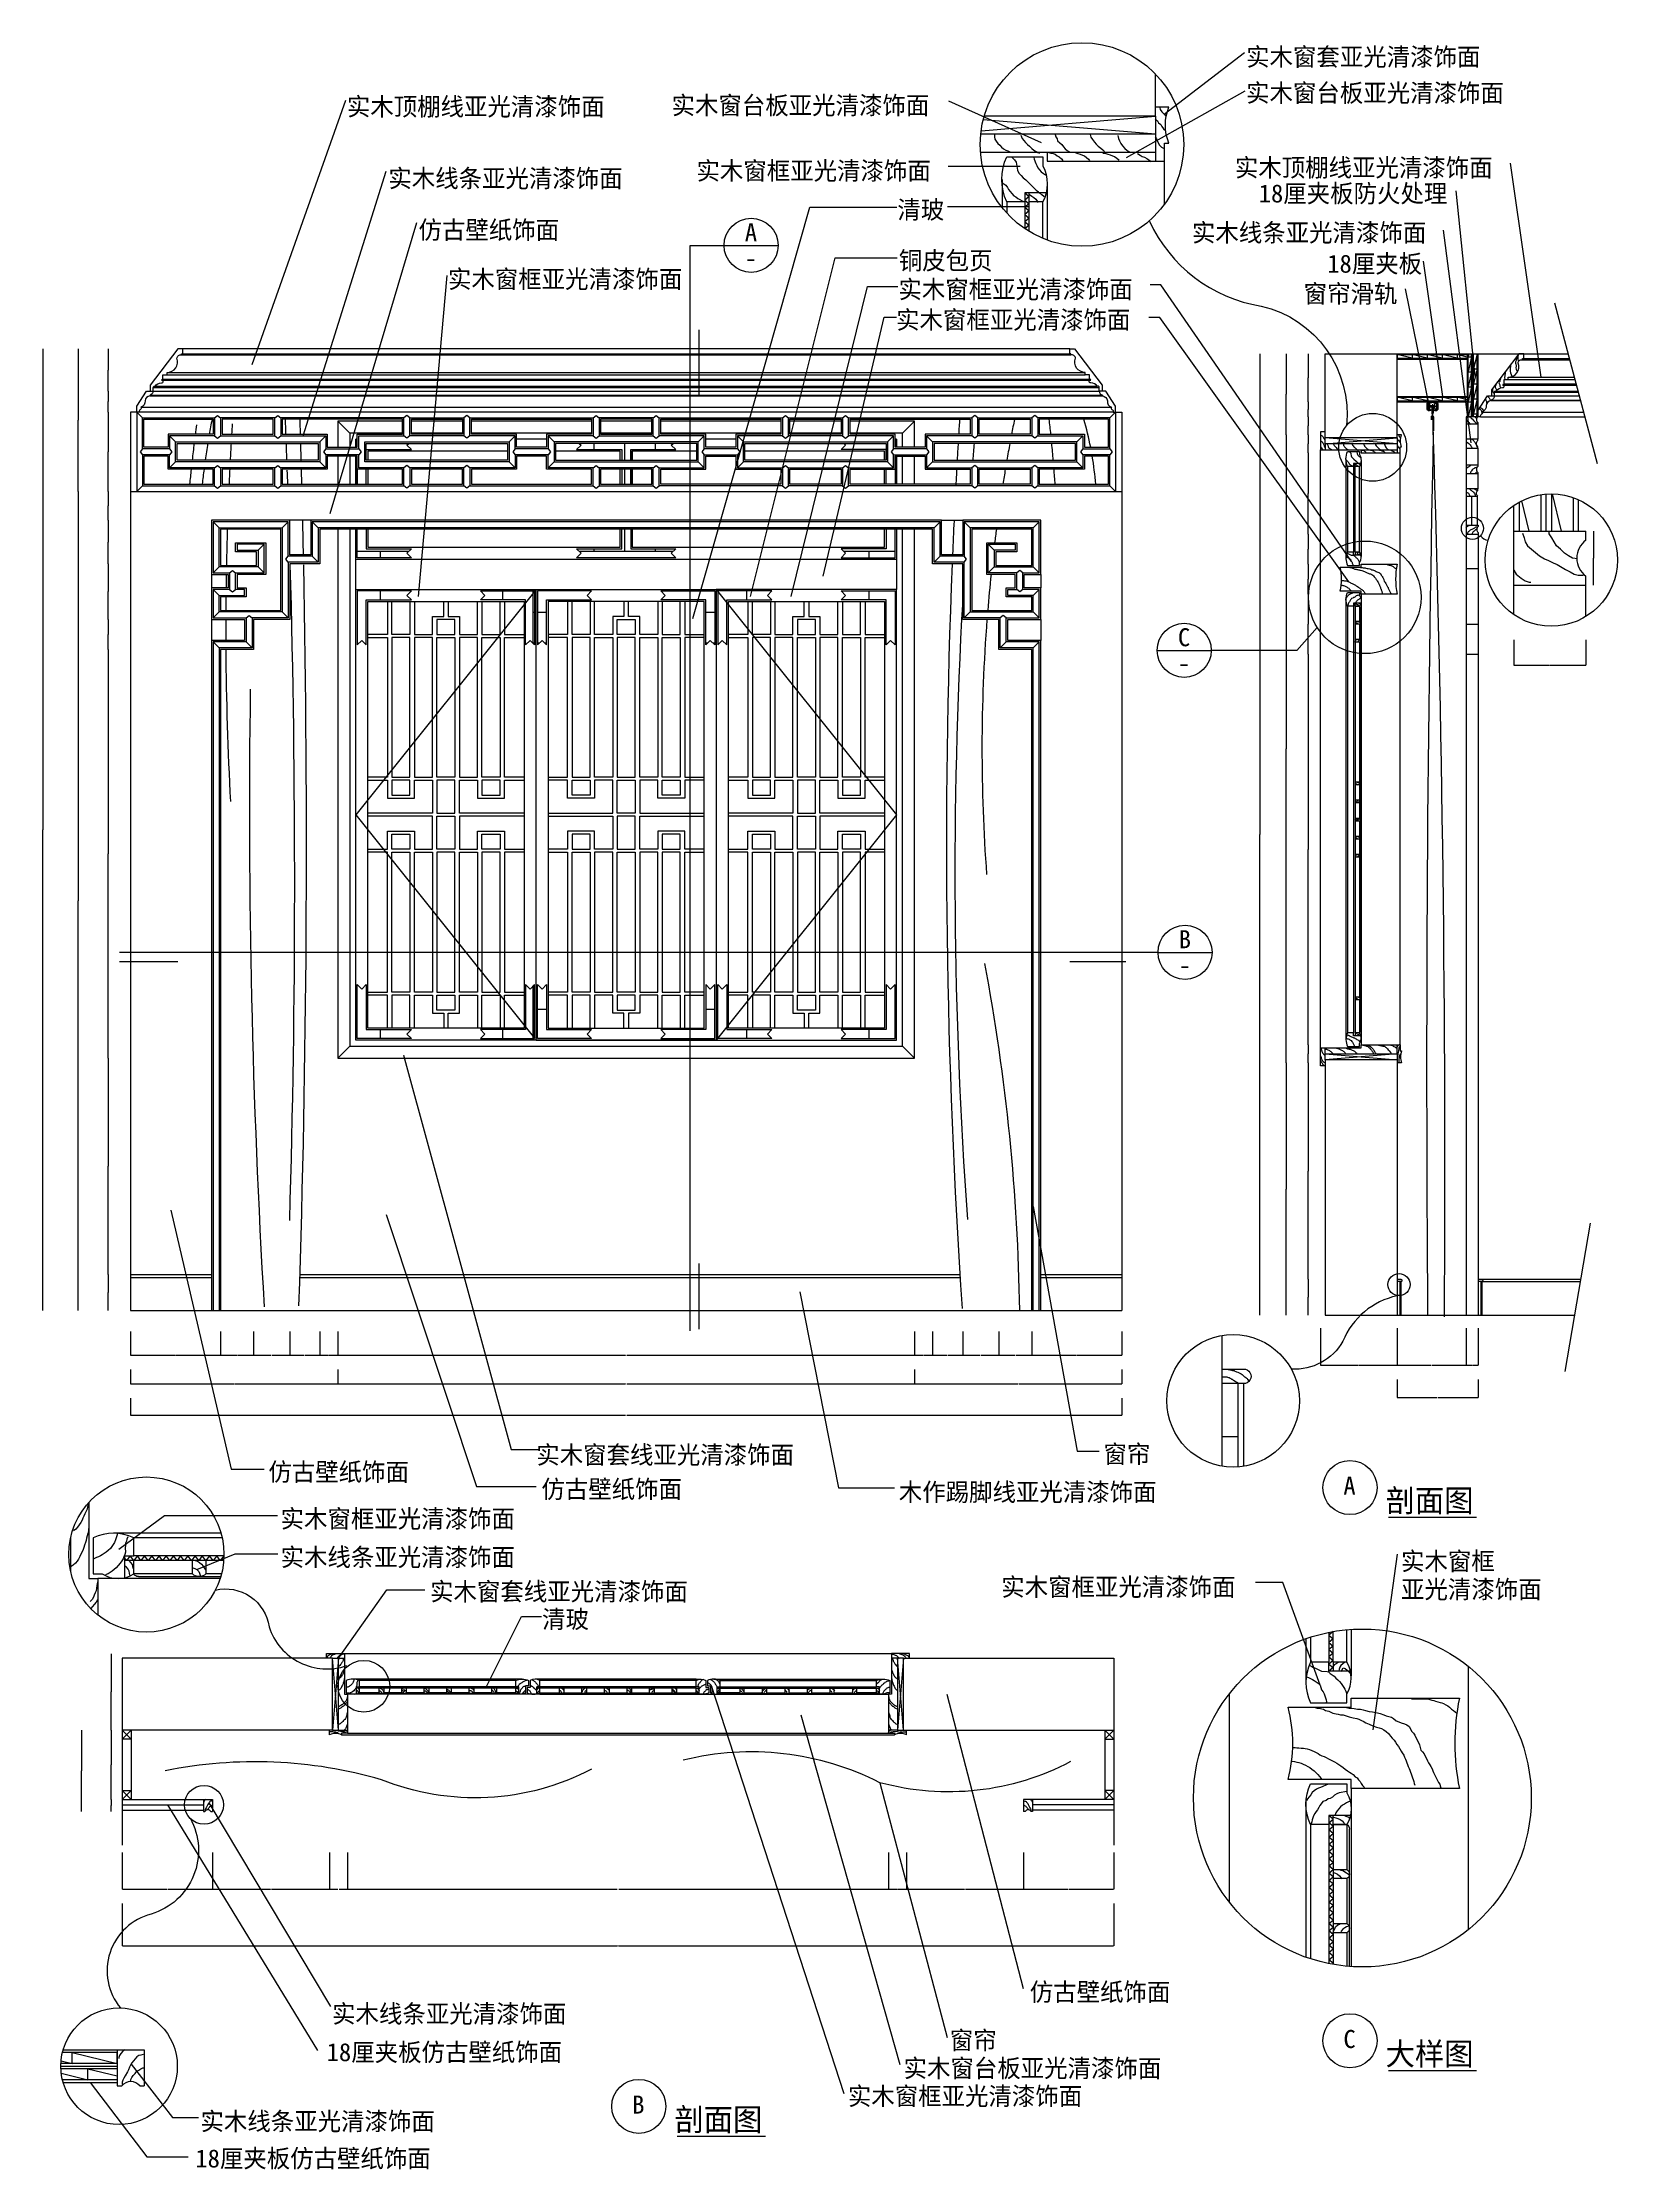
# Model space of a CAD drawing. Header units: metres. Extents: x 196 to 5438, y 102 to 7180.
import ezdxf

# ---------------------------------------------------------------- set-up
doc = ezdxf.new("R2010")
doc.units = ezdxf.units.M
for name, color, linetype in [('2', 2, 'Continuous'), ('3', 3, 'Continuous'), ('4', 4, 'Continuous'), ('7', 7, 'Continuous'), ('BH', 3, 'Continuous'), ('DIM', 3, 'Continuous'), ('TEXT', 3, 'Continuous')]:
    doc.layers.add(name, color=color, linetype=linetype)
doc.dimstyles.get("Standard").update_dxf_attribs({"dimtxt": 2.5, "dimasz": 2.5, "dimexe": 1.25, "dimexo": 0.625, "dimtad": 1, "dimcen": 2.5, "dimazin": 3, "dimtfac": 1, "dimtmove": 0, "dimatfit": 3})

# ---------------------------------------------------------------- blocks, each defined once
blk = doc.blocks.new('BH2')
at = {"layer": 'BH'}
blk.add_lwpolyline([(0, 32), (5, 28), (0, 24), (5, 20), (0, 16), (5, 12), (0, 8), (5, 4), (0, 0)], dxfattribs=at)
blk = doc.blocks.new('BH1')
at = {"layer": 'BH'}
for p, q in [((3, 0), (3, 100)), ((15, 0), (15, 100))]:
    blk.add_line(p, q, dxfattribs=at)
blk.add_lwpolyline([(15, 100), (3, 50), (15, 50), (3, 0), (15, 0)], dxfattribs=at)
blk = doc.blocks.new('窗帘-剖')
at = {"layer": '3'}
for p, q in [((-14.23, -14.61), (14.23, -14.61)), ((-8.3, -13.11), (-6.3, -13.11)), ((-8.3, -16.11), (-6.3, -16.11)), ((-6.3, -17.11), (-6.3, -12.11)), ((-6.3, -12.11), (6.3, -12.11)), ((-6.3, -17.11), (6.3, -17.11)), ((-2.5, -19.61), (-2.5, -37.61)), ((-2.5, -19.61), (2.5, -19.61)), ((-1.5, -17.11), (-1.5, -19.61)), ((0, -7.92), (0, -52.37)), ((1.5, -17.11), (1.5, -19.61)), ((2.5, -19.61), (2.5, -37.61)), ((6.3, -17.11), (6.3, -12.11)), ((6.3, -13.11), (8.3, -13.11)), ((6.3, -16.11), (8.3, -16.11))]:
    blk.add_line(p, q, dxfattribs=at)
for points in [[(-8.3, -22.12), (-8.3, -7.11, 1), (-13.3, -7.11), (-13.3, -22.12, 1)], [(8.3, -22.12), (8.3, -7.11, -1), (13.3, -7.11), (13.3, -22.12, -1)]]:
    blk.add_lwpolyline(points, format="xyb", close=True, dxfattribs=at)
for points in [[(-0.5, -47.48, 0.34), (-2.58, -50.16), (-2.58, -59.89), (-3.58, -59.89), (-3.58, -50.16, -0.36), (-0.5, -46.45)], [(0.5, -46.4, -0.39), (3.95, -50.16), (3.95, -96.31), (2.95, -96.31), (2.95, -50.16, 0.38), (0.5, -47.41)]]:
    blk.add_lwpolyline(points, format="xyb", dxfattribs=at)
blk.add_lwpolyline([(-0.5, -49.47), (0.5, -49.47), (0.5, -34.47), (-0.5, -34.47)], close=True, dxfattribs=at)
for centre, start, end in [((-0.5, -37.61), 180, 270), ((0.5, -37.61), 270, 0)]:
    blk.add_arc(centre, 2, start, end, dxfattribs=at)
at = {"layer": '7'}
blk.add_lwpolyline([(-12.5, 0), (12.5, 0, -0.41), (17.5, -5), (17.5, -25, -0.35), (13.04, -29.95, -0.17), (5.51, -29.26), (5.51, -25.89, 0.21), (12.5, -27, 0.41), (14.5, -25), (14.5, -5, 0.41), (12.5, -3), (3.6, -3), (2.33, -2), (-2.33, -2), (-3.6, -3), (-12.5, -3, 0.41), (-14.5, -5), (-14.5, -25, 0.41), (-12.5, -27, 0.21), (-5.51, -25.89), (-5.51, -29.26, -0.17), (-13.04, -29.95, -0.35), (-17.5, -25), (-17.5, -5, -0.41)], format="xyb", close=True, dxfattribs=at)
blk = doc.blocks.new('*D1')
for p, q in [((4449.81, 2901.06), (4449.81, 2778.31)), ((4704.81, 2901.06), (4704.81, 2778.31)), ((4450.06, 2778.31), (4575.81, 2778.31)), ((4578.81, 2778.31), (4704.56, 2778.31))]:
    blk.add_line(p, q)
at = {"layer": 'Defpoints'}
for p in [(4449.81, 2901.06), (4704.81, 2901.06), (4449.81, 2778.31)]:
    blk.add_point(p, dxfattribs=at)
at = {"layer": 'DIM', "insert": (4577.31, 2778.31), "char_height": 1, "attachment_point": 5}
blk.add_mtext('255', dxfattribs=at)
blk = doc.blocks.new('*D2')
for p, q in [((1018.76, 2890.48), (1018.76, 2811.87)), ((1118.76, 2890.48), (1118.76, 2811.87)), ((1019.01, 2811.87), (1067.26, 2811.87)), ((1070.26, 2811.87), (1118.51, 2811.87))]:
    blk.add_line(p, q)
at = {"layer": 'Defpoints'}
for p in [(1018.76, 2890.48), (1118.76, 2890.48), (1018.76, 2811.87)]:
    blk.add_point(p, dxfattribs=at)
at = {"layer": 'DIM', "insert": (1068.76, 2811.87), "char_height": 1, "attachment_point": 5}
blk.add_mtext('100', dxfattribs=at)
blk = doc.blocks.new('*D3')
for p, q in [((488.76, 2764.25), (488.76, 2716.54)), ((1178.76, 2764.25), (1178.76, 2716.54)), ((489.01, 2716.54), (832.26, 2716.54)), ((835.26, 2716.54), (1178.51, 2716.54))]:
    blk.add_line(p, q)
at = {"layer": 'Defpoints'}
for p in [(488.76, 2764.25), (1178.76, 2764.25), (488.76, 2716.54)]:
    blk.add_point(p, dxfattribs=at)
at = {"layer": 'DIM', "insert": (833.76, 2716.54), "char_height": 1, "attachment_point": 5}
blk.add_mtext('690', dxfattribs=at)
blk = doc.blocks.new('*D4')
for p, q in [((761.54, 1156.22), (761.54, 1034.76)), ((1151.54, 1156.22), (1151.54, 1034.76)), ((761.79, 1034.76), (955.04, 1034.76)), ((958.04, 1034.76), (1151.29, 1034.76))]:
    blk.add_line(p, q)
at = {"layer": 'Defpoints'}
for p in [(761.54, 1156.22), (1151.54, 1156.22), (761.54, 1034.76)]:
    blk.add_point(p, dxfattribs=at)
at = {"layer": 'DIM', "insert": (956.54, 1034.76), "char_height": 1, "attachment_point": 5}
blk.add_mtext('390', dxfattribs=at)
blk = doc.blocks.new('*D5')
for p, q in [((488.76, 2668.92), (488.76, 2612.02)), ((3788.76, 2668.92), (3788.76, 2612.02)), ((489.01, 2612.02), (2136.76, 2612.02)), ((2140.76, 2612.02), (3788.51, 2612.02))]:
    blk.add_line(p, q)
at = {"layer": 'Defpoints'}
for p in [(488.76, 2668.92), (3788.76, 2668.92), (488.76, 2612.02)]:
    blk.add_point(p, dxfattribs=at)
at = {"layer": 'DIM', "insert": (2138.76, 2612.02), "char_height": 1, "attachment_point": 5}
blk.add_mtext('3300', dxfattribs=at)
blk = doc.blocks.new('*D6')
for p, q in [((461.54, 987.13), (461.54, 845.43)), ((3761.54, 987.13), (3761.54, 845.43)), ((461.79, 845.43), (2109.54, 845.43)), ((2113.54, 845.43), (3761.29, 845.43))]:
    blk.add_line(p, q)
at = {"layer": 'Defpoints'}
for p in [(461.54, 987.13), (3761.54, 987.13), (461.54, 845.43)]:
    blk.add_point(p, dxfattribs=at)
at = {"layer": 'DIM', "insert": (2111.54, 845.43), "char_height": 1, "attachment_point": 5}
blk.add_mtext('3300', dxfattribs=at)
blk = doc.blocks.new('*D7')
for p, q in [((414.77, 5160.05), (414.77, 4480.05)), ((414.52, 4480.05), (414.27, 4480.05)), ((414.77, 3800.05), (414.77, 4480.05)), ((414.77, 4480.05), (414.77, 4480.05)), ((415.02, 4480.05), (415.27, 4480.05))]:
    blk.add_line(p, q)
at = {"layer": 'Defpoints'}
for p in [(414.77, 5160.05), (414.77, 4480.05), (414.77, 3800.05)]:
    blk.add_point(p, dxfattribs=at)
at = {"layer": 'DIM', "insert": (414.77, 4481.175), "char_height": 1, "attachment_point": 5}
blk.add_mtext('0', dxfattribs=at)
blk = doc.blocks.new('*D8')
for p, q in [((314.62, 5686.05), (314.62, 4323.05)), ((314.37, 4323.05), (314.12, 4323.05)), ((314.62, 2960.05), (314.62, 4323.05)), ((314.62, 4323.05), (314.62, 4323.05)), ((314.87, 4323.05), (315.12, 4323.05))]:
    blk.add_line(p, q)
at = {"layer": 'Defpoints'}
for p in [(314.62, 5686.05), (314.62, 4323.05), (314.62, 2960.05)]:
    blk.add_point(p, dxfattribs=at)
at = {"layer": 'DIM', "insert": (314.62, 4324.175), "char_height": 1, "attachment_point": 5}
blk.add_mtext('0', dxfattribs=at)
blk = doc.blocks.new('*D9')
for p, q in [((196.53, 6160.05), (196.53, 4560.05)), ((196.28, 4560.05), (196.03, 4560.05)), ((196.53, 2960.05), (196.53, 4560.05)), ((196.53, 4560.05), (196.53, 4560.05)), ((196.78, 4560.05), (197.03, 4560.05))]:
    blk.add_line(p, q)
at = {"layer": 'Defpoints'}
for p in [(196.53, 6160.05), (196.53, 4560.05), (196.53, 2960.05)]:
    blk.add_point(p, dxfattribs=at)
at = {"layer": 'DIM', "insert": (196.53, 4561.175), "char_height": 1, "attachment_point": 5}
blk.add_mtext('0', dxfattribs=at)
blk = doc.blocks.new('*D10')
for p, q in [((326.13, 1563.27), (326.13, 1428.27)), ((325.88, 1428.27), (325.63, 1428.27)), ((326.13, 1293.27), (326.13, 1428.27)), ((326.13, 1428.27), (326.13, 1428.27)), ((326.38, 1428.27), (326.63, 1428.27))]:
    blk.add_line(p, q)
at = {"layer": 'Defpoints'}
for p in [(326.13, 1563.27), (326.13, 1428.27), (326.13, 1293.27)]:
    blk.add_point(p, dxfattribs=at)
at = {"layer": 'DIM', "insert": (326.13, 1429.395), "char_height": 1, "attachment_point": 5}
blk.add_mtext('0', dxfattribs=at)
blk = doc.blocks.new('*D11')
for p, q in [((424.08, 1563.27), (424.08, 1448.27)), ((423.83, 1448.27), (423.58, 1448.27)), ((424.08, 1333.27), (424.08, 1448.27)), ((424.08, 1448.27), (424.08, 1448.27)), ((424.33, 1448.27), (424.58, 1448.27))]:
    blk.add_line(p, q)
at = {"layer": 'Defpoints'}
for p in [(424.08, 1563.27), (424.08, 1448.27), (424.08, 1333.27)]:
    blk.add_point(p, dxfattribs=at)
at = {"layer": 'DIM', "insert": (424.08, 1449.395), "char_height": 1, "attachment_point": 5}
blk.add_mtext('0', dxfattribs=at)
blk = doc.blocks.new('*D12')
for p, q in [((461.54, 1156.22), (461.54, 1034.76)), ((761.54, 1156.22), (761.54, 1034.76)), ((461.79, 1034.76), (610.04, 1034.76)), ((613.04, 1034.76), (761.29, 1034.76))]:
    blk.add_line(p, q)
at = {"layer": 'Defpoints'}
for p in [(461.54, 1156.22), (761.54, 1156.22), (461.54, 1034.76)]:
    blk.add_point(p, dxfattribs=at)
at = {"layer": 'DIM', "insert": (611.54, 1034.76), "char_height": 1, "attachment_point": 5}
blk.add_mtext('300', dxfattribs=at)
blk = doc.blocks.new('*D13')
for p, q in [((423.83, 1313.27), (423.58, 1313.27)), ((424.08, 1333.27), (424.08, 1313.27)), ((424.08, 1293.27), (424.08, 1313.27)), ((424.08, 1313.27), (424.08, 1313.27)), ((424.33, 1313.27), (424.58, 1313.27))]:
    blk.add_line(p, q)
at = {"layer": 'Defpoints'}
for p in [(424.08, 1333.27), (424.08, 1313.27), (424.08, 1293.27)]:
    blk.add_point(p, dxfattribs=at)
at = {"layer": 'DIM', "insert": (424.08, 1314.395), "char_height": 1, "attachment_point": 5}
blk.add_mtext('0', dxfattribs=at)
blk = doc.blocks.new('*D14')
for p, q in [((424.08, 1818.08), (424.08, 1690.68)), ((423.83, 1690.68), (423.58, 1690.68)), ((424.08, 1563.27), (424.08, 1690.68)), ((424.08, 1690.68), (424.08, 1690.68)), ((424.33, 1690.68), (424.58, 1690.68))]:
    blk.add_line(p, q)
at = {"layer": 'Defpoints'}
for p in [(424.08, 1818.08), (424.08, 1690.68), (424.08, 1563.27)]:
    blk.add_point(p, dxfattribs=at)
at = {"layer": 'DIM', "insert": (424.08, 1691.805), "char_height": 1, "attachment_point": 5}
blk.add_mtext('0', dxfattribs=at)
blk = doc.blocks.new('*D15')
for p, q in [((414.77, 3800.05), (414.77, 3440.05)), ((414.52, 3440.05), (414.27, 3440.05)), ((414.77, 3080.05), (414.77, 3440.05)), ((414.77, 3440.05), (414.77, 3440.05)), ((415.02, 3440.05), (415.27, 3440.05))]:
    blk.add_line(p, q)
at = {"layer": 'Defpoints'}
for p in [(414.77, 3800.05), (414.77, 3440.05), (414.77, 3080.05)]:
    blk.add_point(p, dxfattribs=at)
at = {"layer": 'DIM', "insert": (414.77, 3441.175), "char_height": 1, "attachment_point": 5}
blk.add_mtext('0', dxfattribs=at)
blk = doc.blocks.new('*D16')
for p, q in [((488.76, 2890.48), (488.76, 2811.87)), ((788.76, 2890.48), (788.76, 2811.87)), ((489.01, 2811.87), (637.26, 2811.87)), ((640.26, 2811.87), (788.51, 2811.87))]:
    blk.add_line(p, q)
at = {"layer": 'Defpoints'}
for p in [(488.76, 2890.48), (788.76, 2890.48), (488.76, 2811.87)]:
    blk.add_point(p, dxfattribs=at)
at = {"layer": 'DIM', "insert": (638.76, 2811.87), "char_height": 1, "attachment_point": 5}
blk.add_mtext('300', dxfattribs=at)
blk = doc.blocks.new('*D17')
for p, q in [((414.77, 3080.05), (414.77, 3020.05)), ((414.52, 3020.05), (414.27, 3020.05)), ((414.77, 2960.05), (414.77, 3020.05)), ((414.77, 3020.05), (414.77, 3020.05)), ((415.02, 3020.05), (415.27, 3020.05))]:
    blk.add_line(p, q)
at = {"layer": 'Defpoints'}
for p in [(414.77, 3080.05), (414.77, 3020.05), (414.77, 2960.05)]:
    blk.add_point(p, dxfattribs=at)
at = {"layer": 'DIM', "insert": (414.77, 3021.175), "char_height": 1, "attachment_point": 5}
blk.add_mtext('0', dxfattribs=at)
blk = doc.blocks.new('*D18')
for p, q in [((788.76, 2890.48), (788.76, 2811.87)), ((898.76, 2890.48), (898.76, 2811.87)), ((789.01, 2811.87), (842.26, 2811.87)), ((845.26, 2811.87), (898.51, 2811.87))]:
    blk.add_line(p, q)
at = {"layer": 'Defpoints'}
for p in [(788.76, 2890.48), (898.76, 2890.48), (788.76, 2811.87)]:
    blk.add_point(p, dxfattribs=at)
at = {"layer": 'DIM', "insert": (843.76, 2811.87), "char_height": 1, "attachment_point": 5}
blk.add_mtext('110', dxfattribs=at)
blk = doc.blocks.new('*D19')
for p, q in [((898.76, 2890.48), (898.76, 2811.87)), ((1018.76, 2890.48), (1018.76, 2811.87)), ((899.01, 2811.87), (957.26, 2811.87)), ((960.26, 2811.87), (1018.51, 2811.87))]:
    blk.add_line(p, q)
at = {"layer": 'Defpoints'}
for p in [(898.76, 2890.48), (1018.76, 2890.48), (898.76, 2811.87)]:
    blk.add_point(p, dxfattribs=at)
at = {"layer": 'DIM', "insert": (958.76, 2811.87), "char_height": 1, "attachment_point": 5}
blk.add_mtext('120', dxfattribs=at)
blk = doc.blocks.new('*D20')
for p, q in [((414.77, 5686.05), (414.77, 5638.05)), ((414.52, 5638.05), (414.27, 5638.05)), ((414.77, 5590.05), (414.77, 5638.05)), ((414.77, 5638.05), (414.77, 5638.05)), ((415.02, 5638.05), (415.27, 5638.05))]:
    blk.add_line(p, q)
at = {"layer": 'Defpoints'}
for p in [(414.77, 5686.05), (414.77, 5638.05), (414.77, 5590.05)]:
    blk.add_point(p, dxfattribs=at)
at = {"layer": 'DIM', "insert": (414.77, 5639.175), "char_height": 1, "attachment_point": 5}
blk.add_mtext('0', dxfattribs=at)
blk = doc.blocks.new('*D21')
for p, q in [((414.77, 5590.05), (414.77, 5517.55)), ((414.52, 5517.55), (414.27, 5517.55)), ((414.77, 5445.05), (414.77, 5517.55)), ((414.77, 5517.55), (414.77, 5517.55)), ((415.02, 5517.55), (415.27, 5517.55))]:
    blk.add_line(p, q)
at = {"layer": 'Defpoints'}
for p in [(414.77, 5590.05), (414.77, 5517.55), (414.77, 5445.05)]:
    blk.add_point(p, dxfattribs=at)
at = {"layer": 'DIM', "insert": (414.77, 5518.675), "char_height": 1, "attachment_point": 5}
blk.add_mtext('0', dxfattribs=at)
blk = doc.blocks.new('*D22')
for p, q in [((414.77, 5445.05), (414.77, 5352.55)), ((414.52, 5352.55), (414.27, 5352.55)), ((414.77, 5260.05), (414.77, 5352.55)), ((414.77, 5352.55), (414.77, 5352.55)), ((415.02, 5352.55), (415.27, 5352.55))]:
    blk.add_line(p, q)
at = {"layer": 'Defpoints'}
for p in [(414.77, 5445.05), (414.77, 5352.55), (414.77, 5260.05)]:
    blk.add_point(p, dxfattribs=at)
at = {"layer": 'DIM', "insert": (414.77, 5353.675), "char_height": 1, "attachment_point": 5}
blk.add_mtext('0', dxfattribs=at)
blk = doc.blocks.new('*D23')
for p, q in [((414.77, 5260.05), (414.77, 5210.05)), ((414.52, 5210.05), (414.27, 5210.05)), ((414.77, 5160.05), (414.77, 5210.05)), ((414.77, 5210.05), (414.77, 5210.05)), ((415.02, 5210.05), (415.27, 5210.05))]:
    blk.add_line(p, q)
at = {"layer": 'Defpoints'}
for p in [(414.77, 5260.05), (414.77, 5210.05), (414.77, 5160.05)]:
    blk.add_point(p, dxfattribs=at)
at = {"layer": 'DIM', "insert": (414.77, 5211.175), "char_height": 1, "attachment_point": 5}
blk.add_mtext('0', dxfattribs=at)
blk = doc.blocks.new('*D24')
for p, q in [((314.62, 6160.05), (314.62, 5923.05)), ((314.37, 5923.05), (314.12, 5923.05)), ((314.62, 5686.05), (314.62, 5923.05)), ((314.62, 5923.05), (314.62, 5923.05)), ((314.87, 5923.05), (315.12, 5923.05))]:
    blk.add_line(p, q)
at = {"layer": 'Defpoints'}
for p in [(314.62, 6160.05), (314.62, 5923.05), (314.62, 5686.05)]:
    blk.add_point(p, dxfattribs=at)
at = {"layer": 'DIM', "insert": (314.62, 5924.175), "char_height": 1, "attachment_point": 5}
blk.add_mtext('0', dxfattribs=at)
blk = doc.blocks.new('*D25')
for p, q in [((414.77, 6160.05), (414.77, 6090.05)), ((414.52, 6090.05), (414.27, 6090.05)), ((414.77, 6020.05), (414.77, 6090.05)), ((414.77, 6090.05), (414.77, 6090.05)), ((415.02, 6090.05), (415.27, 6090.05))]:
    blk.add_line(p, q)
at = {"layer": 'Defpoints'}
for p in [(414.77, 6160.05), (414.77, 6090.05), (414.77, 6020.05)]:
    blk.add_point(p, dxfattribs=at)
at = {"layer": 'DIM', "insert": (414.77, 6091.175), "char_height": 1, "attachment_point": 5}
blk.add_mtext('0', dxfattribs=at)
blk = doc.blocks.new('*D26')
for p, q in [((414.77, 6020.05), (414.77, 5985.05)), ((414.52, 5985.05), (414.27, 5985.05)), ((414.77, 5950.05), (414.77, 5985.05)), ((414.77, 5985.05), (414.77, 5985.05)), ((415.02, 5985.05), (415.27, 5985.05))]:
    blk.add_line(p, q)
at = {"layer": 'Defpoints'}
for p in [(414.77, 6020.05), (414.77, 5985.05), (414.77, 5950.05)]:
    blk.add_point(p, dxfattribs=at)
at = {"layer": 'DIM', "insert": (414.77, 5986.175), "char_height": 1, "attachment_point": 5}
blk.add_mtext('0', dxfattribs=at)
blk = doc.blocks.new('*D27')
for p, q in [((414.77, 5950.05), (414.77, 5818.05)), ((414.52, 5818.05), (414.27, 5818.05)), ((414.77, 5686.05), (414.77, 5818.05)), ((414.77, 5818.05), (414.77, 5818.05)), ((415.02, 5818.05), (415.27, 5818.05))]:
    blk.add_line(p, q)
at = {"layer": 'Defpoints'}
for p in [(414.77, 5950.05), (414.77, 5818.05), (414.77, 5686.05)]:
    blk.add_point(p, dxfattribs=at)
at = {"layer": 'DIM', "insert": (414.77, 5819.175), "char_height": 1, "attachment_point": 5}
blk.add_mtext('0', dxfattribs=at)
blk = doc.blocks.new('*D28')
for p, q in [((4408.19, 5144.16), (4408.19, 4494.16)), ((4407.94, 4494.16), (4407.69, 4494.16)), ((4408.19, 3844.16), (4408.19, 4494.16)), ((4408.19, 4494.16), (4408.19, 4494.16)), ((4408.44, 4494.16), (4408.69, 4494.16))]:
    blk.add_line(p, q)
at = {"layer": 'Defpoints'}
for p in [(4408.19, 5144.16), (4408.19, 4494.16), (4408.19, 3844.16)]:
    blk.add_point(p, dxfattribs=at)
at = {"layer": 'DIM', "insert": (4408.19, 4495.285), "char_height": 1, "attachment_point": 5}
blk.add_mtext('0', dxfattribs=at)
blk = doc.blocks.new('*D29')
for p, q in [((4336.03, 5874.16), (4336.03, 4829.16)), ((4335.78, 4829.16), (4335.53, 4829.16)), ((4336.03, 3784.16), (4336.03, 4829.16)), ((4336.03, 4829.16), (4336.03, 4829.16)), ((4336.28, 4829.16), (4336.53, 4829.16))]:
    blk.add_line(p, q)
at = {"layer": 'Defpoints'}
for p in [(4336.03, 5874.16), (4336.03, 4829.16), (4336.03, 3784.16)]:
    blk.add_point(p, dxfattribs=at)
at = {"layer": 'DIM', "insert": (4336.03, 4830.285), "char_height": 1, "attachment_point": 5}
blk.add_mtext('0', dxfattribs=at)
blk = doc.blocks.new('*D30')
for p, q in [((4247.91, 6144.16), (4247.91, 4544.16)), ((4247.66, 4544.16), (4247.41, 4544.16)), ((4247.91, 2944.16), (4247.91, 4544.16)), ((4247.91, 4544.16), (4247.91, 4544.16)), ((4248.16, 4544.16), (4248.41, 4544.16))]:
    blk.add_line(p, q)
at = {"layer": 'Defpoints'}
for p in [(4247.91, 6144.16), (4247.91, 4544.16), (4247.91, 2944.16)]:
    blk.add_point(p, dxfattribs=at)
at = {"layer": 'DIM', "insert": (4247.91, 4545.285), "char_height": 1, "attachment_point": 5}
blk.add_mtext('0', dxfattribs=at)
blk = doc.blocks.new('*D31')
for p, q in [((1178.76, 2890.48), (1178.76, 2811.87)), ((3098.76, 2890.48), (3098.76, 2811.87)), ((1179.01, 2811.87), (2136.76, 2811.87)), ((2140.76, 2811.87), (3098.51, 2811.87))]:
    blk.add_line(p, q)
at = {"layer": 'Defpoints'}
for p in [(1178.76, 2890.48), (3098.76, 2890.48), (1178.76, 2811.87)]:
    blk.add_point(p, dxfattribs=at)
at = {"layer": 'DIM', "insert": (2138.76, 2811.87), "char_height": 1, "attachment_point": 5}
blk.add_mtext('1920', dxfattribs=at)
blk = doc.blocks.new('*D32')
for p, q in [((1178.76, 2764.25), (1178.76, 2716.54)), ((3098.76, 2764.25), (3098.76, 2716.54)), ((1179.01, 2716.54), (2136.76, 2716.54)), ((2140.76, 2716.54), (3098.51, 2716.54))]:
    blk.add_line(p, q)
at = {"layer": 'Defpoints'}
for p in [(1178.76, 2764.25), (3098.76, 2764.25), (1178.76, 2716.54)]:
    blk.add_point(p, dxfattribs=at)
at = {"layer": 'DIM', "insert": (2138.76, 2716.54), "char_height": 1, "attachment_point": 5}
blk.add_mtext('1920', dxfattribs=at)
blk = doc.blocks.new('*D33')
for p, q in [((1211.34, 1156.22), (1211.34, 1034.76)), ((3011.54, 1156.22), (3011.54, 1034.76)), ((1211.59, 1034.76), (2108.44, 1034.76)), ((2114.44, 1034.76), (3011.29, 1034.76))]:
    blk.add_line(p, q)
at = {"layer": 'Defpoints'}
for p in [(1211.34, 1156.22), (3011.54, 1156.22), (1211.34, 1034.76)]:
    blk.add_point(p, dxfattribs=at)
at = {"layer": 'DIM', "insert": (2111.44, 1034.76), "char_height": 1, "attachment_point": 5}
blk.add_mtext('1800,2', dxfattribs=at)
blk = doc.blocks.new('*D34')
for p, q in [((1151.54, 1156.22), (1151.54, 1034.76)), ((1211.34, 1156.22), (1211.34, 1034.76)), ((1151.79, 1034.76), (1179.44, 1034.76)), ((1183.44, 1034.76), (1211.09, 1034.76))]:
    blk.add_line(p, q)
at = {"layer": 'Defpoints'}
for p in [(1151.54, 1156.22), (1211.34, 1156.22), (1151.54, 1034.76)]:
    blk.add_point(p, dxfattribs=at)
at = {"layer": 'DIM', "insert": (1181.44, 1034.76), "char_height": 1, "attachment_point": 5}
blk.add_mtext('59,8', dxfattribs=at)
blk = doc.blocks.new('*D35')
for p, q in [((1118.76, 2890.48), (1118.76, 2811.87)), ((1178.76, 2890.48), (1178.76, 2811.87)), ((1119.01, 2811.87), (1147.76, 2811.87)), ((1149.76, 2811.87), (1178.51, 2811.87))]:
    blk.add_line(p, q)
at = {"layer": 'Defpoints'}
for p in [(1118.76, 2890.48), (1178.76, 2890.48), (1118.76, 2811.87)]:
    blk.add_point(p, dxfattribs=at)
at = {"layer": 'DIM', "insert": (1148.76, 2811.87), "char_height": 1, "attachment_point": 5}
blk.add_mtext('60', dxfattribs=at)
blk = doc.blocks.new('*D36')
for p, q in [((3461.54, 1156.22), (3461.54, 1034.76)), ((3761.54, 1156.22), (3761.54, 1034.76)), ((3461.79, 1034.76), (3610.04, 1034.76)), ((3613.04, 1034.76), (3761.29, 1034.76))]:
    blk.add_line(p, q)
at = {"layer": 'Defpoints'}
for p in [(3461.54, 1156.22), (3761.54, 1156.22), (3461.54, 1034.76)]:
    blk.add_point(p, dxfattribs=at)
at = {"layer": 'DIM', "insert": (3611.54, 1034.76), "char_height": 1, "attachment_point": 5}
blk.add_mtext('300', dxfattribs=at)
blk = doc.blocks.new('*D37')
for p, q in [((3071.54, 1156.22), (3071.54, 1034.76)), ((3461.54, 1156.22), (3461.54, 1034.76)), ((3071.79, 1034.76), (3265.04, 1034.76)), ((3268.04, 1034.76), (3461.29, 1034.76))]:
    blk.add_line(p, q)
at = {"layer": 'Defpoints'}
for p in [(3071.54, 1156.22), (3461.54, 1156.22), (3071.54, 1034.76)]:
    blk.add_point(p, dxfattribs=at)
at = {"layer": 'DIM', "insert": (3266.54, 1034.76), "char_height": 1, "attachment_point": 5}
blk.add_mtext('390', dxfattribs=at)
blk = doc.blocks.new('*D38')
for p, q in [((3011.54, 1156.22), (3011.54, 1034.76)), ((3071.54, 1156.22), (3071.54, 1034.76)), ((3011.79, 1034.76), (3040.54, 1034.76)), ((3042.54, 1034.76), (3071.29, 1034.76))]:
    blk.add_line(p, q)
at = {"layer": 'Defpoints'}
for p in [(3011.54, 1156.22), (3071.54, 1156.22), (3011.54, 1034.76)]:
    blk.add_point(p, dxfattribs=at)
at = {"layer": 'DIM', "insert": (3041.54, 1034.76), "char_height": 1, "attachment_point": 5}
blk.add_mtext('60', dxfattribs=at)
blk = doc.blocks.new('*D39')
for p, q in [((3488.76, 2890.48), (3488.76, 2811.87)), ((3788.76, 2890.48), (3788.76, 2811.87)), ((3489.01, 2811.87), (3637.26, 2811.87)), ((3640.26, 2811.87), (3788.51, 2811.87))]:
    blk.add_line(p, q)
at = {"layer": 'Defpoints'}
for p in [(3488.76, 2890.48), (3788.76, 2890.48), (3488.76, 2811.87)]:
    blk.add_point(p, dxfattribs=at)
at = {"layer": 'DIM', "insert": (3638.76, 2811.87), "char_height": 1, "attachment_point": 5}
blk.add_mtext('300', dxfattribs=at)
blk = doc.blocks.new('*D40')
for p, q in [((3098.76, 2764.25), (3098.76, 2716.54)), ((3788.76, 2764.25), (3788.76, 2716.54)), ((3099.01, 2716.54), (3442.26, 2716.54)), ((3445.26, 2716.54), (3788.51, 2716.54))]:
    blk.add_line(p, q)
at = {"layer": 'Defpoints'}
for p in [(3098.76, 2764.25), (3788.76, 2764.25), (3098.76, 2716.54)]:
    blk.add_point(p, dxfattribs=at)
at = {"layer": 'DIM', "insert": (3443.76, 2716.54), "char_height": 1, "attachment_point": 5}
blk.add_mtext('690', dxfattribs=at)
blk = doc.blocks.new('*D41')
for p, q in [((3158.76, 2890.48), (3158.76, 2811.87)), ((3258.76, 2890.48), (3258.76, 2811.87)), ((3159.01, 2811.87), (3207.26, 2811.87)), ((3210.26, 2811.87), (3258.51, 2811.87))]:
    blk.add_line(p, q)
at = {"layer": 'Defpoints'}
for p in [(3158.76, 2890.48), (3258.76, 2890.48), (3158.76, 2811.87)]:
    blk.add_point(p, dxfattribs=at)
at = {"layer": 'DIM', "insert": (3208.76, 2811.87), "char_height": 1, "attachment_point": 5}
blk.add_mtext('100', dxfattribs=at)
blk = doc.blocks.new('*D42')
for p, q in [((3258.76, 2890.48), (3258.76, 2811.87)), ((3378.76, 2890.48), (3378.76, 2811.87)), ((3259.01, 2811.87), (3317.26, 2811.87)), ((3320.26, 2811.87), (3378.51, 2811.87))]:
    blk.add_line(p, q)
at = {"layer": 'Defpoints'}
for p in [(3258.76, 2890.48), (3378.76, 2890.48), (3258.76, 2811.87)]:
    blk.add_point(p, dxfattribs=at)
at = {"layer": 'DIM', "insert": (3318.76, 2811.87), "char_height": 1, "attachment_point": 5}
blk.add_mtext('120', dxfattribs=at)
blk = doc.blocks.new('*D43')
for p, q in [((3098.76, 2890.48), (3098.76, 2811.87)), ((3158.76, 2890.48), (3158.76, 2811.87)), ((3099.01, 2811.87), (3127.76, 2811.87)), ((3129.76, 2811.87), (3158.51, 2811.87))]:
    blk.add_line(p, q)
at = {"layer": 'Defpoints'}
for p in [(3098.76, 2890.48), (3158.76, 2890.48), (3098.76, 2811.87)]:
    blk.add_point(p, dxfattribs=at)
at = {"layer": 'DIM', "insert": (3128.76, 2811.87), "char_height": 1, "attachment_point": 5}
blk.add_mtext('60', dxfattribs=at)
blk = doc.blocks.new('*D44')
for p, q in [((3378.76, 2890.48), (3378.76, 2811.87)), ((3488.76, 2890.48), (3488.76, 2811.87)), ((3379.01, 2811.87), (3432.26, 2811.87)), ((3435.26, 2811.87), (3488.51, 2811.87))]:
    blk.add_line(p, q)
at = {"layer": 'Defpoints'}
for p in [(3378.76, 2890.48), (3488.76, 2890.48), (3378.76, 2811.87)]:
    blk.add_point(p, dxfattribs=at)
at = {"layer": 'DIM', "insert": (3433.76, 2811.87), "char_height": 1, "attachment_point": 5}
blk.add_mtext('110', dxfattribs=at)
blk = doc.blocks.new('*D45')
for p, q in [((4408.19, 3784.16), (4408.19, 3424.16)), ((4407.94, 3424.16), (4407.69, 3424.16)), ((4408.19, 3064.16), (4408.19, 3424.16)), ((4408.19, 3424.16), (4408.19, 3424.16)), ((4408.44, 3424.16), (4408.69, 3424.16))]:
    blk.add_line(p, q)
at = {"layer": 'Defpoints'}
for p in [(4408.19, 3784.16), (4408.19, 3424.16), (4408.19, 3064.16)]:
    blk.add_point(p, dxfattribs=at)
at = {"layer": 'DIM', "insert": (4408.19, 3425.285), "char_height": 1, "attachment_point": 5}
blk.add_mtext('0', dxfattribs=at)
blk = doc.blocks.new('*D46')
for p, q in [((4336.03, 3784.16), (4336.03, 3364.16)), ((4335.78, 3364.16), (4335.53, 3364.16)), ((4336.03, 2944.16), (4336.03, 3364.16)), ((4336.03, 3364.16), (4336.03, 3364.16)), ((4336.28, 3364.16), (4336.53, 3364.16))]:
    blk.add_line(p, q)
at = {"layer": 'Defpoints'}
for p in [(4336.03, 3784.16), (4336.03, 3364.16), (4336.03, 2944.16)]:
    blk.add_point(p, dxfattribs=at)
at = {"layer": 'DIM', "insert": (4336.03, 3365.285), "char_height": 1, "attachment_point": 5}
blk.add_mtext('0', dxfattribs=at)
blk = doc.blocks.new('*D47')
for p, q in [((4408.19, 3064.16), (4408.19, 3004.16)), ((4407.94, 3004.16), (4407.69, 3004.16)), ((4408.19, 2944.16), (4408.19, 3004.16)), ((4408.19, 3004.16), (4408.19, 3004.16)), ((4408.44, 3004.16), (4408.69, 3004.16))]:
    blk.add_line(p, q)
at = {"layer": 'Defpoints'}
for p in [(4408.19, 3064.16), (4408.19, 3004.16), (4408.19, 2944.16)]:
    blk.add_point(p, dxfattribs=at)
at = {"layer": 'DIM', "insert": (4408.19, 3005.285), "char_height": 1, "attachment_point": 5}
blk.add_mtext('0', dxfattribs=at)
blk = doc.blocks.new('*D48')
for p, q in [((4408.19, 3844.16), (4408.19, 3814.16)), ((4407.94, 3814.16), (4407.69, 3814.16)), ((4408.19, 3784.16), (4408.19, 3814.16)), ((4408.19, 3814.16), (4408.19, 3814.16)), ((4408.44, 3814.16), (4408.69, 3814.16))]:
    blk.add_line(p, q)
at = {"layer": 'Defpoints'}
for p in [(4408.19, 3844.16), (4408.19, 3814.16), (4408.19, 3784.16)]:
    blk.add_point(p, dxfattribs=at)
at = {"layer": 'DIM', "insert": (4408.19, 3815.285), "char_height": 1, "attachment_point": 5}
blk.add_mtext('0', dxfattribs=at)
blk = doc.blocks.new('*D49')
for p, q in [((4408.19, 5814.16), (4408.19, 5679.16)), ((4407.94, 5679.16), (4407.69, 5679.16)), ((4408.19, 5544.16), (4408.19, 5679.16)), ((4408.19, 5679.16), (4408.19, 5679.16)), ((4408.44, 5679.16), (4408.69, 5679.16))]:
    blk.add_line(p, q)
at = {"layer": 'Defpoints'}
for p in [(4408.19, 5814.16), (4408.19, 5679.16), (4408.19, 5544.16)]:
    blk.add_point(p, dxfattribs=at)
at = {"layer": 'DIM', "insert": (4408.19, 5680.285), "char_height": 1, "attachment_point": 5}
blk.add_mtext('0', dxfattribs=at)
blk = doc.blocks.new('*D50')
for p, q in [((4408.19, 5544.16), (4408.19, 5494.16)), ((4407.94, 5494.16), (4407.69, 5494.16)), ((4408.19, 5444.16), (4408.19, 5494.16)), ((4408.19, 5494.16), (4408.19, 5494.16)), ((4408.44, 5494.16), (4408.69, 5494.16))]:
    blk.add_line(p, q)
at = {"layer": 'Defpoints'}
for p in [(4408.19, 5544.16), (4408.19, 5494.16), (4408.19, 5444.16)]:
    blk.add_point(p, dxfattribs=at)
at = {"layer": 'DIM', "insert": (4408.19, 5495.285), "char_height": 1, "attachment_point": 5}
blk.add_mtext('0', dxfattribs=at)
blk = doc.blocks.new('*D51')
for p, q in [((4407.94, 5394.16), (4407.69, 5394.16)), ((4408.19, 5444.16), (4408.19, 5394.16)), ((4408.19, 5344.16), (4408.19, 5394.16)), ((4408.19, 5394.16), (4408.19, 5394.16)), ((4408.44, 5394.16), (4408.69, 5394.16))]:
    blk.add_line(p, q)
at = {"layer": 'Defpoints'}
for p in [(4408.19, 5444.16), (4408.19, 5394.16), (4408.19, 5344.16)]:
    blk.add_point(p, dxfattribs=at)
at = {"layer": 'DIM', "insert": (4408.19, 5395.285), "char_height": 1, "attachment_point": 5}
blk.add_mtext('0', dxfattribs=at)
blk = doc.blocks.new('*D52')
for p, q in [((4408.19, 5344.16), (4408.19, 5244.16)), ((4407.94, 5244.16), (4407.69, 5244.16)), ((4408.19, 5144.16), (4408.19, 5244.16)), ((4408.19, 5244.16), (4408.19, 5244.16)), ((4408.44, 5244.16), (4408.69, 5244.16))]:
    blk.add_line(p, q)
at = {"layer": 'Defpoints'}
for p in [(4408.19, 5344.16), (4408.19, 5244.16), (4408.19, 5144.16)]:
    blk.add_point(p, dxfattribs=at)
at = {"layer": 'DIM', "insert": (4408.19, 5245.285), "char_height": 1, "attachment_point": 5}
blk.add_mtext('0', dxfattribs=at)
blk = doc.blocks.new('*D53')
for p, q in [((4408.19, 6144.16), (4408.19, 6064.16)), ((4407.94, 6064.16), (4407.69, 6064.16)), ((4408.19, 5984.16), (4408.19, 6064.16)), ((4408.19, 6064.16), (4408.19, 6064.16)), ((4408.44, 6064.16), (4408.69, 6064.16))]:
    blk.add_line(p, q)
at = {"layer": 'Defpoints'}
for p in [(4408.19, 6144.16), (4408.19, 6064.16), (4408.19, 5984.16)]:
    blk.add_point(p, dxfattribs=at)
at = {"layer": 'DIM', "insert": (4408.19, 6065.285), "char_height": 1, "attachment_point": 5}
blk.add_mtext('0', dxfattribs=at)
blk = doc.blocks.new('*D54')
for p, q in [((4407.94, 5959.16), (4407.69, 5959.16)), ((4408.19, 5984.16), (4408.19, 5959.16)), ((4408.19, 5934.16), (4408.19, 5959.16)), ((4408.19, 5959.16), (4408.19, 5959.16)), ((4408.44, 5959.16), (4408.69, 5959.16))]:
    blk.add_line(p, q)
at = {"layer": 'Defpoints'}
for p in [(4408.19, 5984.16), (4408.19, 5959.16), (4408.19, 5934.16)]:
    blk.add_point(p, dxfattribs=at)
at = {"layer": 'DIM', "insert": (4408.19, 5960.285), "char_height": 1, "attachment_point": 5}
blk.add_mtext('0', dxfattribs=at)
blk = doc.blocks.new('*D55')
for p, q in [((4407.94, 5904.16), (4407.69, 5904.16)), ((4408.19, 5934.16), (4408.19, 5904.16)), ((4408.19, 5874.16), (4408.19, 5904.16)), ((4408.19, 5904.16), (4408.19, 5904.16)), ((4408.44, 5904.16), (4408.69, 5904.16))]:
    blk.add_line(p, q)
at = {"layer": 'Defpoints'}
for p in [(4408.19, 5934.16), (4408.19, 5904.16), (4408.19, 5874.16)]:
    blk.add_point(p, dxfattribs=at)
at = {"layer": 'DIM', "insert": (4408.19, 5905.285), "char_height": 1, "attachment_point": 5}
blk.add_mtext('0', dxfattribs=at)
blk = doc.blocks.new('*D56')
for p, q in [((4407.94, 5844.16), (4407.69, 5844.16)), ((4408.19, 5874.16), (4408.19, 5844.16)), ((4408.19, 5814.16), (4408.19, 5844.16)), ((4408.19, 5844.16), (4408.19, 5844.16)), ((4408.44, 5844.16), (4408.69, 5844.16))]:
    blk.add_line(p, q)
at = {"layer": 'Defpoints'}
for p in [(4408.19, 5874.16), (4408.19, 5844.16), (4408.19, 5814.16)]:
    blk.add_point(p, dxfattribs=at)
at = {"layer": 'DIM', "insert": (4408.19, 5845.285), "char_height": 1, "attachment_point": 5}
blk.add_mtext('0', dxfattribs=at)
blk = doc.blocks.new('*D57')
for p, q in [((4336.03, 6144.16), (4336.03, 6009.16)), ((4335.78, 6009.16), (4335.53, 6009.16)), ((4336.03, 5874.16), (4336.03, 6009.16)), ((4336.03, 6009.16), (4336.03, 6009.16)), ((4336.28, 6009.16), (4336.53, 6009.16))]:
    blk.add_line(p, q)
at = {"layer": 'Defpoints'}
for p in [(4336.03, 6144.16), (4336.03, 6009.16), (4336.03, 5874.16)]:
    blk.add_point(p, dxfattribs=at)
at = {"layer": 'DIM', "insert": (4336.03, 6010.285), "char_height": 1, "attachment_point": 5}
blk.add_mtext('0', dxfattribs=at)
blk = doc.blocks.new('*D58')
for p, q in [((4934.81, 2901.06), (4934.81, 2778.31)), ((4974.81, 2901.06), (4974.81, 2778.31)), ((4935.06, 2778.31), (4953.81, 2778.31)), ((4955.81, 2778.31), (4974.56, 2778.31))]:
    blk.add_line(p, q)
at = {"layer": 'Defpoints'}
for p in [(4934.81, 2901.06), (4974.81, 2901.06), (4934.81, 2778.31)]:
    blk.add_point(p, dxfattribs=at)
at = {"layer": 'DIM', "insert": (4954.81, 2778.31), "char_height": 1, "attachment_point": 5}
blk.add_mtext('40', dxfattribs=at)
blk = doc.blocks.new('*D59')
for p, q in [((4704.81, 2730.68), (4704.81, 2670.92)), ((4974.81, 2730.68), (4974.81, 2670.92)), ((4705.06, 2670.92), (4838.31, 2670.92)), ((4841.31, 2670.92), (4974.56, 2670.92))]:
    blk.add_line(p, q)
at = {"layer": 'Defpoints'}
for p in [(4704.81, 2730.68), (4974.81, 2730.68), (4704.81, 2670.92)]:
    blk.add_point(p, dxfattribs=at)
at = {"layer": 'DIM', "insert": (4839.81, 2670.92), "char_height": 1, "attachment_point": 5}
blk.add_mtext('270', dxfattribs=at)
blk = doc.blocks.new('*D60')
for p, q in [((4704.81, 2901.06), (4704.81, 2778.31)), ((4934.81, 2901.06), (4934.81, 2778.31)), ((4705.06, 2778.31), (4818.31, 2778.31)), ((4821.31, 2778.31), (4934.56, 2778.31))]:
    blk.add_line(p, q)
at = {"layer": 'Defpoints'}
for p in [(4704.81, 2901.06), (4934.81, 2901.06), (4704.81, 2778.31)]:
    blk.add_point(p, dxfattribs=at)
at = {"layer": 'DIM', "insert": (4819.81, 2778.31), "char_height": 1, "attachment_point": 5}
blk.add_mtext('230', dxfattribs=at)
blk = doc.blocks.new('*D61')
for p, q in [((5358.98, 5553.86), (5358.98, 5463.86)), ((5358.73, 5463.86), (5358.48, 5463.86)), ((5358.98, 5373.86), (5358.98, 5463.86)), ((5358.98, 5463.86), (5358.98, 5463.86)), ((5359.23, 5463.86), (5359.48, 5463.86))]:
    blk.add_line(p, q)
at = {"layer": 'Defpoints'}
for p in [(5358.98, 5553.86), (5358.98, 5463.86), (5358.98, 5373.86)]:
    blk.add_point(p, dxfattribs=at)
at = {"layer": 'DIM', "insert": (5358.98, 5464.985), "char_height": 1, "attachment_point": 5}
blk.add_mtext('30', dxfattribs=at)
blk = doc.blocks.new('*D62')
for p, q in [((5093.01, 5192.65), (5093.01, 5107.91)), ((5333.01, 5192.65), (5333.01, 5107.91)), ((5093.26, 5107.91), (5212.01, 5107.91)), ((5214.01, 5107.91), (5332.76, 5107.91))]:
    blk.add_line(p, q)
at = {"layer": 'Defpoints'}
for p in [(5093.01, 5192.65), (5333.01, 5192.65), (5093.01, 5107.91)]:
    blk.add_point(p, dxfattribs=at)
at = {"layer": 'DIM', "insert": (5213.01, 5107.91), "char_height": 1, "attachment_point": 5}
blk.add_mtext('40', dxfattribs=at)

msp = doc.modelspace()

# ---------------------------------------------------------------- hatches: boundary and pattern name
at = {"layer": '3'}
h = msp.add_hatch(dxfattribs=at)
h.set_pattern_fill('AR-PARQ1', scale=2)
h.paths.add_polyline_path([(1408.76, 5840.05), (1414.76, 5846.05), (1273.76, 5846.05), (1273.76, 5825.05), (1423.76, 5825.05)])
h.paths.add_polyline_path([(1273.76, 5760.05), (1243.76, 5760.05), (1243.76, 5710.05), (1273.76, 5710.05)])
h = msp.add_hatch(dxfattribs=at)
h.set_pattern_fill('AR-PARQ1', scale=2)
h.paths.add_polyline_path([(2288.76, 5840.05), (2294.76, 5846.05), (1982.76, 5846.05), (1988.76, 5840.05), (1973.76, 5825.05), (2123.76, 5825.05), (2123.76, 5790.05), (2153.76, 5790.05), (2153.76, 5825.05), (2303.76, 5825.05)])
h.paths.add_polyline_path([(2153.76, 5760.05), (2123.76, 5760.05), (2123.76, 5710.05), (2153.76, 5710.05)])
h.paths.add_polyline_path([(2153.76, 5560.05), (2123.76, 5560.05), (2123.76, 5495.05), (1973.76, 5495.05), (1988.76, 5480.05), (1973.76, 5465.05), (2153.76, 5465.05), (2303.76, 5465.05), (2288.76, 5480.05), (2303.76, 5495.05), (2153.76, 5495.05)])
h.paths.add_polyline_path([(3033.76, 5560.05), (3003.76, 5560.05), (3003.76, 5495.05), (2853.76, 5495.05), (2868.76, 5480.05), (2853.76, 5465.05), (3033.76, 5465.05)])
h.paths.add_polyline_path([(3033.76, 5760.05), (3003.76, 5760.05), (3003.76, 5710.05), (3033.76, 5710.05)])
h.paths.add_polyline_path([(3003.76, 5846.05), (2862.76, 5846.05), (2868.76, 5840.05), (2853.76, 5825.05), (3003.76, 5825.05)])
h.paths.add_polyline_path([(3033.76, 5355.05), (2853.76, 5355.05), (2868.76, 5340.05), (2853.76, 5325.05), (3003.76, 5325.05), (3003.76, 5175.05), (3018.76, 5190.05), (3033.76, 5175.05)])
h.paths.add_polyline_path([(2623.76, 5355.05), (2443.76, 5355.05), (2443.76, 5175.05), (2458.75, 5190.05), (2473.76, 5175.05), (2473.76, 5325.05), (2623.76, 5325.05), (2608.76, 5340.05)])
h.paths.add_polyline_path([(2433.76, 5355.05), (2253.76, 5355.05), (2268.76, 5340.05), (2253.76, 5325.05), (2403.76, 5325.05), (2403.76, 5175.05), (2418.76, 5190.05), (2433.76, 5175.05)])
h.paths.add_polyline_path([(2023.76, 5355.05), (1843.76, 5355.05), (1843.76, 5175.05), (1858.75, 5190.05), (1873.76, 5175.05), (1873.76, 5325.05), (2023.76, 5325.05), (2008.76, 5340.05)])
h.paths.add_polyline_path([(1833.76, 5355.05), (1653.76, 5355.05), (1668.76, 5340.05), (1653.76, 5325.05), (1803.76, 5325.05), (1803.76, 5175.05), (1818.76, 5190.05), (1833.76, 5175.05)])
h = msp.add_hatch(dxfattribs=at)
h.set_pattern_fill('AR-PARQ1', scale=2)
h.paths.add_polyline_path([(1408.76, 5480.05), (1423.76, 5495.05), (1273.76, 5495.05), (1273.76, 5560.05), (1243.76, 5560.05), (1243.76, 5465.05), (1423.76, 5465.05)])
h = msp.add_hatch(dxfattribs=at)
h.set_pattern_fill('AR-PARQ1', scale=2)
h.paths.add_polyline_path([(1273.76, 5325.05), (1423.76, 5325.05), (1408.76, 5340.05), (1423.76, 5355.05), (1243.76, 5355.05), (1243.76, 5175.05), (1258.75, 5190.05), (1273.76, 5175.05)])
h = msp.add_hatch(dxfattribs=at)
h.set_pattern_fill('AR-PARQ1', scale=2)
h.paths.add_polyline_path([(3033.76, 4045.05), (3018.76, 4030.05), (3003.76, 4045.06), (3003.76, 3895.05), (2853.76, 3895.05), (2868.76, 3880.05), (2853.76, 3865.05), (3033.76, 3865.05)])
h.paths.add_polyline_path([(2623.76, 3895.05), (2473.76, 3895.05), (2473.76, 4045.06), (2458.75, 4030.05), (2443.76, 4045.05), (2443.76, 3865.05), (2623.76, 3865.05), (2608.76, 3880.05)])
h.paths.add_polyline_path([(2433.76, 4045.05), (2418.76, 4030.05), (2403.76, 4045.05), (2403.76, 4045.05), (2403.76, 3895.05), (2253.76, 3895.05), (2268.76, 3880.05), (2253.76, 3865.05), (2433.76, 3865.05)])
h.paths.add_polyline_path([(2008.76, 3880.05), (2023.76, 3895.05), (1873.76, 3895.05), (1873.76, 4045.06), (1858.75, 4030.05), (1843.76, 4045.05), (1843.76, 3865.05), (2023.76, 3865.05)])
h.paths.add_polyline_path([(1833.76, 4045.05), (1818.76, 4030.05), (1803.76, 4045.06), (1803.76, 3895.05), (1653.76, 3895.05), (1668.76, 3880.05), (1653.76, 3865.05), (1833.76, 3865.05)])
h.paths.add_polyline_path([(1423.76, 3895.05), (1273.76, 3895.05), (1273.76, 4045.06), (1258.75, 4030.05), (1243.76, 4045.05), (1243.76, 3865.05), (1423.76, 3865.05), (1408.76, 3880.05)])
at = {"layer": 'BH'}
h = msp.add_hatch(dxfattribs=at)
h.set_pattern_fill('ANSI31', scale=500)
h.paths.add_polyline_path([(3900.33, 6934.62), (3900.33, 7074.99, 0.58), (3330.4, 6934.62)])
h = msp.add_hatch(dxfattribs=at)
h.set_pattern_fill('ANSI31', scale=500)
h.paths.add_polyline_path([(4704.81, 6144.16), (4478.05, 6144.16, -0.17), (4536.23, 5904.69, -0.45), (4704.81, 5910.95)])
h.paths.add_polyline_path([(4478.05, 6144.16), (4464.81, 6144.16), (4464.81, 5864.16), (4514.84, 5864.16, -0.1), (4536.23, 5904.69, 0.17)])
h.paths.add_polyline_path([(4704.81, 5864.16), (4704.81, 5910.95, 0.58), (4514.84, 5864.16)])
h = msp.add_hatch(dxfattribs=at)
h.set_pattern_fill('AR-RROOF', scale=200)
h.paths.add_polyline_path([(1278.76, 5760.05), (1278.76, 5710.05), (1393.76, 5710.05), (1393.76, 5760.05)])
h.paths.add_polyline_path([(1423.76, 5760.05), (1423.76, 5710.05), (1593.76, 5710.05), (1593.76, 5760.05)])
h.paths.add_polyline_path([(1743.76, 5790.05), (1743.76, 5820.05), (1278.76, 5820.05), (1278.76, 5790.05)])
h.paths.add_polyline_path([(2023.76, 5710.05), (2023.76, 5760.05), (1873.76, 5760.05), (1873.76, 5803.05), (1773.76, 5803.05), (1773.76, 5760.05), (1623.76, 5760.05), (1623.76, 5710.05)])
h.paths.add_polyline_path([(2118.76, 5790.05), (2118.76, 5820.05), (1903.76, 5820.05), (1903.76, 5790.05)])
h.paths.add_polyline_path([(2053.76, 5760.05), (2053.76, 5710.05), (2118.76, 5710.05), (2118.76, 5760.05)])
h.paths.add_polyline_path([(1278.76, 5560.05), (1278.76, 5500.05), (2118.76, 5500.05), (2118.76, 5560.05)])
h.paths.add_polyline_path([(2223.76, 5760.05), (2158.76, 5760.05), (2158.76, 5710.05), (2223.76, 5710.05)])
h.paths.add_polyline_path([(2373.76, 5790.05), (2373.76, 5820.05), (2158.76, 5820.05), (2158.76, 5790.05)])
h = msp.add_hatch(dxfattribs=at)
h.set_pattern_fill('AR-RROOF', scale=200)
h.paths.add_polyline_path([(2998.76, 5790.05), (2998.76, 5820.05), (2533.76, 5820.05), (2533.76, 5790.05)])
h = msp.add_hatch(dxfattribs=at)
h.set_pattern_fill('AR-RROOF', scale=200)
h.paths.add_polyline_path([(2653.76, 5710.05), (2653.76, 5760.05), (2503.76, 5760.05), (2503.76, 5803.05), (2403.76, 5803.05), (2403.76, 5760.05), (2253.76, 5760.05), (2253.76, 5710.05)])
h.paths.add_polyline_path([(2683.76, 5760.05), (2683.76, 5710.05), (2853.76, 5710.05), (2853.76, 5760.05)])
h.paths.add_polyline_path([(2998.76, 5710.05), (2998.76, 5760.05), (2883.76, 5760.05), (2883.76, 5710.05)])
h.paths.add_polyline_path([(2998.76, 5500.05), (2998.76, 5560.05), (2158.76, 5560.05), (2158.76, 5500.05)])
h = msp.add_hatch(dxfattribs=at)
h.set_pattern_fill('ANSI31', scale=500)
h.paths.add_polyline_path([(4704.81, 3794.16), (4464.81, 3794.16), (4464.81, 2944.16), (4583.25, 2944.16, -0.14), (4704.81, 3008.91), (4704.81, 3010.36, -0.36), (4674.35, 3046.58, -0.36), (4704.81, 3082.81)])
h.paths.add_polyline_path([(4704.81, 2944.16), (4704.81, 3008.91, 0.14), (4583.25, 2944.16)])
h.paths.add_polyline_path([(4704.81, 3010.36), (4704.81, 3082.81, 0.36), (4674.35, 3046.58, 0.36)])
h = msp.add_hatch(dxfattribs=at)
h.set_pattern_fill('ANSI31', scale=500)
h.paths.add_polyline_path([(4121.1, 2876.81, 0.36), (3938.29, 2659.45, 0.36), (4121.1, 2442.1)])
h = msp.add_hatch(dxfattribs=at)
h.set_pattern_fill('DOLMIT', scale=80)
h.paths.add_polyline_path([(4175.1, 2716.93), (4121.1, 2716.93), (4121.1, 2442.1, 0.06), (4175.1, 2439.43)])
h = msp.add_hatch(dxfattribs=at)
h.set_pattern_fill('ANSI31', scale=500)
h.paths.add_polyline_path([(3061.54, 1803.27), (3061.54, 1563.27), (3761.54, 1563.27), (3761.54, 1803.27)])
h.paths.add_polyline_path([(1161.54, 1563.27), (1161.54, 1767.89, -0.18), (1026.83, 1803.27), (461.54, 1803.27), (461.54, 1563.27)])
h.paths.add_polyline_path([(1161.54, 1767.89), (1161.54, 1803.27), (1026.83, 1803.27, 0.18)])

# ---------------------------------------------------------------- linework, layer by layer
at = {"layer": '2'}
for p, q in [((3900.33, 6934.62), (3900.33, 7074.99)), ((3900.33, 6934.62), (3330.4, 6934.62)), ((4464.81, 6144.16), (5273.83, 6144.16)), ((4464.81, 5864.16), (4464.81, 6144.16)), ((4704.81, 5864.16), (4704.81, 6144.16)), ((4704.81, 5864.16), (4464.81, 5864.16)), ((4704.81, 3794.16), (4464.81, 3794.16)), ((4464.81, 3794.16), (4464.81, 2944.16)), ((4704.81, 3794.16), (4704.81, 2944.16)), ((488.76, 2960.05), (3788.76, 2960.05)), ((4464.81, 2944.16), (5294.85, 2944.16)), ((4121.1, 2876.81), (4121.1, 2442.1)), ((289.91, 2091.2), (289.91, 2205)), ((1161.54, 1803.27), (461.54, 1803.27)), ((461.54, 1803.27), (461.54, 1181.11)), ((1161.54, 1563.27), (1161.54, 1803.27)), ((3061.54, 1803.27), (3761.54, 1803.27)), ((3061.54, 1563.27), (3061.54, 1803.27)), ((3761.54, 1803.27), (3761.54, 1181.11)), ((1161.54, 1563.27), (461.54, 1563.27)), ((3061.54, 1563.27), (3761.54, 1563.27))]:
    msp.add_line(p, q, dxfattribs=at)
at = {"layer": '3'}
for p, q in [((658.58, 6140.05), (3618.94, 6140.05)), ((662.58, 6144.05), (3614.94, 6144.05)), ((5122.63, 6124.16), (5279.12, 6124.16)), ((5126.63, 6128.16), (5278.06, 6128.16)), ((564.58, 6032.05), (3712.94, 6032.05)), ((570.58, 6036.05), (3706.94, 6036.05)), ((592.58, 6056.05), (3683.89, 6056.05)), ((594.58, 6060.05), (3680.94, 6060.05)), ((596.58, 6074.05), (3666.94, 6074.05)), ((610.58, 6082.05), (3665.15, 6082.05)), ((5034.63, 6020.16), (5306.59, 6020.16)), ((5056.63, 6040.16), (5301.31, 6040.16)), ((5058.63, 6044.16), (5300.25, 6044.16)), ((5060.63, 6058.16), (5296.55, 6058.16)), ((5074.63, 6066.16), (5294.44, 6066.16)), ((528.76, 5931.05), (509.76, 5950.05)), ((523.76, 5966.05), (3753.76, 5966.05)), ((553.76, 6006.05), (3723.76, 6006.05)), ((553.76, 6004.05), (3723.76, 6004.05)), ((3748.76, 5931.05), (3767.76, 5950.05)), ((4987.81, 5950.16), (5325.08, 5950.16)), ((5017.81, 5990.16), (5314.51, 5990.16)), ((5017.81, 5988.16), (5315.04, 5988.16)), ((5028.63, 6016.16), (5307.65, 6016.16)), ((1218.76, 5880.05), (1178.76, 5920.05)), ((3098.76, 5920.05), (3058.76, 5880.05)), ((638.76, 5851.05), (618.76, 5871.05)), ((1118.76, 5851.05), (1138.76, 5871.05)), ((1748.76, 5851.05), (1768.76, 5871.05)), ((1898.76, 5851.05), (1878.76, 5871.05)), ((2378.76, 5851.05), (2398.76, 5871.05)), ((2528.76, 5851.05), (2508.76, 5871.05)), ((3008.76, 5851.05), (3028.76, 5871.05)), ((3158.76, 5851.05), (3138.76, 5871.05)), ((3638.76, 5851.05), (3658.76, 5871.05)), ((638.76, 5785.05), (618.76, 5765.05)), ((1118.76, 5785.05), (1138.76, 5765.05)), ((1748.76, 5785.05), (1768.76, 5765.05)), ((1898.76, 5785.05), (1878.76, 5765.05)), ((2378.76, 5785.05), (2398.76, 5765.05)), ((2528.76, 5785.05), (2508.76, 5765.05)), ((3008.76, 5785.05), (3028.76, 5765.05)), ((3158.76, 5785.05), (3138.76, 5765.05)), ((3638.76, 5785.05), (3658.76, 5765.05)), ((4559.81, 5769.16), (4559.81, 5484.16)), ((4564.81, 5484.16), (4564.81, 5769.16)), ((528.76, 5705.05), (509.76, 5686.05)), ((3748.76, 5705.05), (3767.76, 5686.05)), ((783.76, 5565.05), (763.76, 5585.05)), ((993.76, 5565.05), (1013.76, 5585.05)), ((1113.76, 5565.05), (1093.76, 5585.05)), ((1118.76, 5565.05), (1113.76, 5565.05)), ((3183.76, 5585.05), (3163.76, 5565.05)), ((3283.76, 5565.05), (3263.76, 5585.05)), ((3493.76, 5565.05), (3513.76, 5585.05)), ((913.76, 5490.05), (933.76, 5510.05)), ((1113.76, 5450.05), (1093.76, 5470.05)), ((3163.76, 5450.05), (3183.76, 5470.05)), ((3363.76, 5490.05), (3343.76, 5510.05)), ((783.76, 5435.05), (763.76, 5415.05)), ((913.76, 5435.05), (933.76, 5415.05)), ((3363.76, 5435.05), (3343.76, 5415.05)), ((3493.76, 5435.05), (3513.76, 5415.05)), ((783.76, 5340.05), (763.76, 5360.05)), ((3493.76, 5340.05), (3513.76, 5360.05)), ((783.76, 5285.05), (763.76, 5265.05)), ((993.76, 5285.05), (1013.76, 5265.05)), ((3283.76, 5285.05), (3263.76, 5265.05)), ((3493.76, 5285.05), (3513.76, 5265.05)), ((4559.81, 5304.16), (4559.81, 3884.16)), ((4564.81, 5304.16), (4564.81, 3884.16)), ((4579.81, 5304.16), (4579.81, 5254.16)), ((4579.81, 5244.16), (4579.81, 5194.16)), ((763.76, 5185.05), (783.76, 5165.05)), ((873.76, 5185.05), (893.76, 5165.05)), ((3403.76, 5185.05), (3383.76, 5165.05)), ((3493.76, 5165.05), (3513.76, 5185.05)), ((4579.81, 5184.16), (4579.81, 4719.16)), ((4579.81, 4709.16), (4579.81, 4659.16)), ((4579.81, 4649.16), (4579.81, 4599.16)), ((4579.81, 4589.16), (4579.81, 4539.16)), ((4579.81, 4529.16), (4579.81, 4479.16)), ((4579.81, 4469.16), (4579.81, 4004.16)), ((2403.76, 4045.05), (2403.76, 4045.05)), ((4579.81, 3994.16), (4579.81, 3884.16)), ((1218.76, 3840.05), (1178.76, 3800.05)), ((3058.76, 3840.05), (3098.76, 3800.05)), ((488.76, 3070.05), (758.76, 3070.05)), ((1052.6, 3070.05), (3250.26, 3070.05)), ((3518.76, 3070.05), (3788.76, 3070.05)), ((4713.81, 3056.16), (4713.81, 2944.16)), ((4983.81, 3056.16), (4983.81, 2944.16)), ((4986.81, 3056.16), (5313.99, 3056.16)), ((799.77, 2143.47), (499.91, 2143.47)), ((799.06, 2128.47), (499.91, 2128.47)), ((694.91, 2083.47), (499.91, 2083.47)), ((791.59, 2083.47), (739.91, 2083.47)), ((1781.54, 1708.27), (1251.54, 1708.27)), ((1781.54, 1703.27), (1251.54, 1703.27)), ((2371.54, 1708.27), (1841.54, 1708.27)), ((2371.54, 1703.27), (1841.54, 1703.27)), ((2441.54, 1708.27), (2971.54, 1708.27)), ((2441.54, 1703.27), (2971.54, 1703.27)), ((1316.54, 1688.27), (1251.54, 1688.27)), ((1391.54, 1688.27), (1331.54, 1688.27)), ((1466.54, 1688.27), (1406.54, 1688.27)), ((1541.54, 1688.27), (1481.54, 1688.27)), ((1616.54, 1688.27), (1556.54, 1688.27)), ((1691.54, 1688.27), (1631.54, 1688.27)), ((1771.54, 1688.27), (1706.54, 1688.27)), ((1851.54, 1688.27), (1916.54, 1688.27)), ((1931.54, 1688.27), (1991.54, 1688.27)), ((2006.54, 1688.27), (2066.54, 1688.27)), ((2081.54, 1688.27), (2141.54, 1688.27)), ((2156.54, 1688.27), (2216.54, 1688.27)), ((2231.54, 1688.27), (2291.54, 1688.27)), ((2306.54, 1688.27), (2371.54, 1688.27)), ((2516.54, 1688.27), (2451.54, 1688.27)), ((2531.54, 1688.27), (2591.54, 1688.27)), ((2606.54, 1688.27), (2666.54, 1688.27)), ((2681.54, 1688.27), (2741.54, 1688.27)), ((2756.54, 1688.27), (2816.54, 1688.27)), ((2831.54, 1688.27), (2891.54, 1688.27)), ((2971.54, 1688.27), (2906.54, 1688.27)), ((461.54, 1533.27), (491.54, 1563.27)), ((461.54, 1563.27), (491.54, 1533.27)), ((3761.54, 1563.27), (3731.54, 1533.27)), ((3761.54, 1533.27), (3731.54, 1563.27)), ((1211.54, 1553.27), (3011.54, 1553.27)), ((491.54, 1363.27), (461.54, 1333.27)), ((461.54, 1363.27), (491.54, 1333.27)), ((3761.54, 1363.27), (3731.54, 1333.27)), ((3731.54, 1363.27), (3761.54, 1333.27)), ((4537.02, 1249.61), (4537.02, 1099.61)), ((4537.02, 1069.61), (4537.02, 919.61)), ((4537.02, 889.61), (4537.02, 778.04))]:
    msp.add_line(p, q, dxfattribs=at)
for points in [[(528.76, 5828.05), (528.76, 5931.05), (768.76, 5931.05), (768.76, 5871.05), (618.76, 5871.05), (618.76, 5828.05)], [(968.76, 5931.05), (788.76, 5931.05), (788.76, 5871.05), (968.76, 5871.05)], [(1398.76, 5871.05), (1398.76, 5931.05), (988.76, 5931.05), (988.76, 5871.05), (1138.76, 5871.05), (1138.76, 5828.05), (1248.76, 5828.05), (1248.76, 5871.05)], [(1418.76, 5871.05), (1418.76, 5931.05), (1598.76, 5931.05), (1598.76, 5871.05)], [(1768.76, 5828.05), (1768.76, 5871.05), (1618.76, 5871.05), (1618.76, 5931.05), (2028.76, 5931.05), (2028.76, 5871.05), (1878.76, 5871.05), (1878.76, 5828.05)], [(2228.76, 5931.05), (2048.76, 5931.05), (2048.76, 5871.05), (2228.76, 5871.05)], [(2508.76, 5828.05), (2398.76, 5828.05), (2398.76, 5871.05), (2248.76, 5871.05), (2248.76, 5931.05), (2658.76, 5931.05), (2658.76, 5871.05), (2508.76, 5871.05), (2508.76, 5828.05)], [(2678.76, 5871.05), (2678.76, 5931.05), (2858.76, 5931.05), (2858.76, 5871.05)], [(2878.76, 5931.05), (3288.76, 5931.05), (3288.76, 5871.05), (3138.76, 5871.05), (3138.76, 5828.05), (3028.76, 5828.05), (3028.76, 5871.05), (2878.76, 5871.05)], [(3308.76, 5871.05), (3308.76, 5931.05), (3488.76, 5931.05), (3488.76, 5871.05)], [(3508.76, 5871.05), (3658.76, 5871.05), (3658.76, 5828.05), (3748.76, 5828.05), (3748.76, 5931.05), (3508.76, 5931.05)], [(768.76, 5765.05), (618.76, 5765.05), (618.76, 5808.05), (528.76, 5808.05), (528.76, 5705.05), (768.76, 5705.05)], [(638.76, 5851.05), (1118.76, 5851.05), (1118.76, 5785.05), (638.76, 5785.05)], [(1138.76, 5808.05), (1138.76, 5765.05), (988.76, 5765.05), (988.76, 5705.05), (1398.76, 5705.05), (1398.76, 5765.05), (1248.76, 5765.05), (1248.76, 5808.05)], [(1748.76, 5851.05), (1748.76, 5785.05), (1268.76, 5785.05), (1268.76, 5851.05)], [(1878.76, 5765.05), (1878.76, 5808.05), (1768.76, 5808.05), (1768.76, 5765.05), (1618.76, 5765.05), (1618.76, 5705.05), (2028.76, 5705.05), (2028.76, 5765.05)], [(1898.76, 5851.05), (1898.76, 5785.05), (2378.76, 5785.05), (2378.76, 5851.05)], [(2658.76, 5705.05), (2248.76, 5705.05), (2248.76, 5765.05), (2398.76, 5765.05), (2398.76, 5808.05), (2508.76, 5808.05), (2508.76, 5765.05), (2658.76, 5765.05)], [(2528.76, 5851.05), (3008.76, 5851.05), (3008.76, 5785.05), (2528.76, 5785.05)], [(2878.76, 5765.05), (3028.76, 5765.05), (3028.76, 5808.05), (3138.76, 5808.05), (3138.76, 5765.05), (3288.76, 5765.05), (3288.76, 5705.05), (2878.76, 5705.05)], [(3158.76, 5851.05), (3158.76, 5785.05), (3638.76, 5785.05), (3638.76, 5851.05)], [(3508.76, 5765.05), (3508.76, 5705.05), (3748.76, 5705.05), (3748.76, 5808.05), (3658.76, 5808.05), (3658.76, 5765.05)], [(968.76, 5705.05), (968.76, 5765.05), (788.76, 5765.05), (788.76, 5705.05)], [(1598.76, 5765.05), (1418.76, 5765.05), (1418.76, 5705.05), (1598.76, 5705.05)], [(2228.76, 5765.05), (2048.76, 5765.05), (2048.76, 5705.05), (2228.76, 5705.05)], [(2678.76, 5705.05), (2678.76, 5765.05), (2858.76, 5765.05), (2858.76, 5705.05)], [(3308.76, 5705.05), (3308.76, 5765.05), (3488.76, 5765.05), (3488.76, 5705.05)], [(868.76, 5340.05), (868.76, 5360.05), (838.76, 5360.05), (838.76, 5415.05), (933.76, 5415.05), (933.76, 5510.05), (843.76, 5510.05), (843.76, 5490.05), (913.76, 5490.05), (913.76, 5435.05), (783.76, 5435.05), (783.76, 5565.05), (993.76, 5565.05), (993.76, 5285.05), (783.76, 5285.05), (783.76, 5340.05)], [(3283.76, 5285.05), (3493.76, 5285.05), (3493.76, 5340.05), (3408.76, 5340.05), (3408.76, 5360.05), (3438.76, 5360.05), (3438.76, 5415.05), (3343.76, 5415.05), (3343.76, 5510.05), (3433.76, 5510.05), (3433.76, 5490.05), (3363.76, 5490.05), (3363.76, 5435.05), (3493.76, 5435.05), (3493.76, 5565.05), (3283.76, 5565.05)], [(1508.76, 5210.05), (1568.76, 5210.05), (1568.76, 5260.05), (1508.76, 5260.05)], [(2168.76, 5210.05), (2108.76, 5210.05), (2108.76, 5260.05), (2168.76, 5260.05)], [(2708.76, 5210.05), (2768.76, 5210.05), (2768.76, 5260.05), (2708.76, 5260.05)], [(1358.76, 5200.05), (1358.76, 4735.05), (1418.76, 4735.05), (1418.76, 5200.05)], [(1433.76, 5200.05), (1433.76, 4735.05), (1493.76, 4735.05), (1493.76, 5200.05)], [(1508.76, 4735.05), (1508.76, 5200.05), (1568.76, 5200.05), (1568.76, 4735.05)], [(1583.76, 5200.05), (1583.76, 4735.05), (1643.76, 4735.05), (1643.76, 5200.05)], [(1658.76, 4735.05), (1658.76, 5200.05), (1718.76, 5200.05), (1718.76, 4735.05)], [(2018.76, 4735.05), (2018.76, 5200.05), (1958.76, 5200.05), (1958.76, 4735.05)], [(2093.76, 5200.05), (2093.76, 4735.05), (2033.76, 4735.05), (2033.76, 5200.05)], [(2168.76, 4735.05), (2168.76, 5200.05), (2108.76, 5200.05), (2108.76, 4735.05)], [(2243.76, 5200.05), (2243.76, 4735.05), (2183.76, 4735.05), (2183.76, 5200.05)], [(2318.76, 5200.05), (2318.76, 4735.05), (2258.76, 4735.05), (2258.76, 5200.05)], [(2558.76, 5200.05), (2558.76, 4735.05), (2618.76, 4735.05), (2618.76, 5200.05)], [(2633.76, 5200.05), (2633.76, 4735.05), (2693.76, 4735.05), (2693.76, 5200.05)], [(2708.76, 4735.05), (2708.76, 5200.05), (2768.76, 5200.05), (2768.76, 4735.05)], [(2783.76, 5200.05), (2783.76, 4735.05), (2843.76, 4735.05), (2843.76, 5200.05)], [(2858.76, 4735.05), (2858.76, 5200.05), (2918.76, 5200.05), (2918.76, 4735.05)], [(1358.76, 4725.05), (1358.76, 4675.05), (1418.76, 4675.05), (1418.76, 4725.05)], [(1508.76, 4615.05), (1568.76, 4615.05), (1568.76, 4725.05), (1508.76, 4725.05)], [(1718.76, 4675.05), (1718.76, 4725.05), (1658.76, 4725.05), (1658.76, 4675.05)], [(1958.76, 4675.05), (1958.76, 4725.05), (2018.76, 4725.05), (2018.76, 4675.05)], [(2168.76, 4615.05), (2108.76, 4615.05), (2108.76, 4725.05), (2168.76, 4725.05)], [(2318.76, 4725.05), (2318.76, 4675.05), (2258.76, 4675.05), (2258.76, 4725.05)], [(2558.76, 4725.05), (2558.76, 4675.05), (2618.76, 4675.05), (2618.76, 4725.05)], [(2708.76, 4615.05), (2768.76, 4615.05), (2768.76, 4725.05), (2708.76, 4725.05)], [(2918.76, 4675.05), (2918.76, 4725.05), (2858.76, 4725.05), (2858.76, 4675.05)], [(1508.76, 4605.05), (1568.76, 4605.05), (1568.76, 4495.05), (1508.76, 4495.05)], [(2168.76, 4605.05), (2108.76, 4605.05), (2108.76, 4495.05), (2168.76, 4495.05)], [(2708.76, 4605.05), (2768.76, 4605.05), (2768.76, 4495.05), (2708.76, 4495.05)], [(1358.76, 4495.05), (1358.76, 4545.05), (1418.76, 4545.05), (1418.76, 4495.05)], [(1718.76, 4545.05), (1718.76, 4495.05), (1658.76, 4495.05), (1658.76, 4545.05)], [(1958.76, 4545.05), (1958.76, 4495.05), (2018.76, 4495.05), (2018.76, 4545.05)], [(2318.76, 4495.05), (2318.76, 4545.05), (2258.76, 4545.05), (2258.76, 4495.05)], [(2558.76, 4495.05), (2558.76, 4545.05), (2618.76, 4545.05), (2618.76, 4495.05)], [(2918.76, 4545.05), (2918.76, 4495.05), (2858.76, 4495.05), (2858.76, 4545.05)], [(1358.76, 4020.05), (1358.76, 4485.05), (1418.76, 4485.05), (1418.76, 4020.05)], [(1433.76, 4020.05), (1433.76, 4485.05), (1493.76, 4485.05), (1493.76, 4020.05)], [(1508.76, 4485.05), (1508.76, 4020.05), (1568.76, 4020.05), (1568.76, 4485.05)], [(1583.76, 4020.05), (1583.76, 4485.05), (1643.76, 4485.05), (1643.76, 4020.05)], [(1658.76, 4485.05), (1658.76, 4020.05), (1718.76, 4020.05), (1718.76, 4485.05)], [(2018.76, 4485.05), (2018.76, 4020.05), (1958.76, 4020.05), (1958.76, 4485.05)], [(2093.76, 4020.05), (2093.76, 4485.05), (2033.76, 4485.05), (2033.76, 4020.05)], [(2168.76, 4485.05), (2168.76, 4020.05), (2108.76, 4020.05), (2108.76, 4485.05)], [(2243.76, 4020.05), (2243.76, 4485.05), (2183.76, 4485.05), (2183.76, 4020.05)], [(2318.76, 4020.05), (2318.76, 4485.05), (2258.76, 4485.05), (2258.76, 4020.05)], [(2558.76, 4020.05), (2558.76, 4485.05), (2618.76, 4485.05), (2618.76, 4020.05)], [(2633.76, 4020.05), (2633.76, 4485.05), (2693.76, 4485.05), (2693.76, 4020.05)], [(2708.76, 4485.05), (2708.76, 4020.05), (2768.76, 4020.05), (2768.76, 4485.05)], [(2783.76, 4020.05), (2783.76, 4485.05), (2843.76, 4485.05), (2843.76, 4020.05)], [(2858.76, 4485.05), (2858.76, 4020.05), (2918.76, 4020.05), (2918.76, 4485.05)], [(1508.76, 4010.05), (1568.76, 4010.05), (1568.76, 3960.05), (1508.76, 3960.05)], [(2168.76, 4010.05), (2108.76, 4010.05), (2108.76, 3960.05), (2168.76, 3960.05)], [(2708.76, 4010.05), (2768.76, 4010.05), (2768.76, 3960.05), (2708.76, 3960.05)]]:
    msp.add_lwpolyline(points, close=True, dxfattribs=at)
for points in [[(768.76, 5931.05), (778.76, 5938.77), (788.76, 5931.05)], [(968.76, 5931.05), (978.76, 5938.77), (988.76, 5931.05)], [(1393.76, 5880.05), (1218.76, 5880.05), (1218.76, 5833.05)], [(1418.76, 5931.05), (1408.76, 5938.77), (1398.76, 5931.05)], [(1593.76, 5880.05), (1423.76, 5880.05)], [(1618.76, 5931.05), (1608.76, 5938.77), (1598.76, 5931.05)], [(2023.76, 5880.05), (1623.76, 5880.05)], [(2028.76, 5931.05), (2038.76, 5938.77), (2048.76, 5931.05)], [(2223.76, 5880.05), (2053.76, 5880.05)], [(2228.76, 5931.05), (2238.76, 5938.77), (2248.76, 5931.05)], [(2653.76, 5880.05), (2253.76, 5880.05)], [(2658.76, 5931.05), (2668.76, 5938.77), (2678.76, 5931.05)], [(2853.76, 5880.05), (2683.76, 5880.05)], [(2858.76, 5931.05), (2868.76, 5938.77), (2878.76, 5931.05)], [(3058.76, 5833.05), (3058.76, 5880.05), (2883.76, 5880.05)], [(3308.76, 5931.05), (3298.76, 5938.77), (3288.76, 5931.05)], [(3508.76, 5931.05), (3498.76, 5938.77), (3488.76, 5931.05)], [(528.76, 5828.05), (521.03, 5818.05), (528.76, 5808.05)], [(618.76, 5828.05), (626.48, 5818.05), (618.76, 5808.05)], [(768.76, 5871.05), (778.76, 5863.33), (788.76, 5871.05)], [(968.76, 5871.05), (978.76, 5863.33), (988.76, 5871.05)], [(1138.76, 5828.05), (1131.03, 5818.05), (1138.76, 5808.05)], [(1248.76, 5828.05), (1256.48, 5818.05), (1248.76, 5808.05)], [(1273.76, 5790.05), (1273.76, 5825.05), (1423.76, 5825.05), (1408.76, 5840.05), (1414.76, 5846.05)], [(1418.76, 5871.05), (1408.76, 5863.33), (1398.76, 5871.05)], [(1618.76, 5871.05), (1608.76, 5863.33), (1598.76, 5871.05)], [(1768.76, 5828.05), (1761.03, 5818.05), (1768.76, 5808.05)], [(1878.76, 5828.05), (1886.48, 5818.05), (1878.76, 5808.05)], [(1982.76, 5846.05), (1988.76, 5840.05), (1973.76, 5825.05), (2123.76, 5825.05), (2123.76, 5790.05)], [(2028.76, 5871.05), (2038.76, 5863.33), (2048.76, 5871.05)], [(2153.76, 5790.05), (2153.76, 5825.05), (2303.76, 5825.05), (2288.76, 5840.05), (2294.76, 5846.05)], [(2153.76, 5825.05), (2153.76, 5790.05)], [(2228.76, 5871.05), (2238.76, 5863.33), (2248.76, 5871.05)], [(2398.76, 5828.05), (2391.03, 5818.05), (2398.76, 5808.05)], [(2508.76, 5828.05), (2516.48, 5818.05), (2508.76, 5808.05)], [(2658.76, 5871.05), (2668.76, 5863.33), (2678.76, 5871.05)], [(3003.76, 5790.05), (3003.76, 5825.05), (2853.76, 5825.05), (2868.76, 5840.05), (2862.76, 5846.05)], [(2858.76, 5871.05), (2868.76, 5863.33), (2878.76, 5871.05)], [(3028.76, 5828.05), (3021.03, 5818.05), (3028.76, 5808.05)], [(3033.76, 5855.05), (3033.76, 5855.05), (3033.76, 5833.05)], [(3138.76, 5828.05), (3146.48, 5818.05), (3138.76, 5808.05)], [(3308.76, 5871.05), (3298.76, 5863.33), (3288.76, 5871.05)], [(3508.76, 5871.05), (3498.76, 5863.33), (3488.76, 5871.05)], [(3658.76, 5828.05), (3651.03, 5818.05), (3658.76, 5808.05)], [(3748.76, 5828.05), (3756.48, 5818.05), (3748.76, 5808.05)], [(768.76, 5765.05), (778.76, 5772.77), (788.76, 5765.05)], [(968.76, 5765.05), (978.76, 5772.77), (988.76, 5765.05)], [(1218.76, 5803.05), (1218.76, 5710.05)], [(1243.76, 5760.05), (1243.76, 5710.05)], [(1273.76, 5710.05), (1273.76, 5760.05)], [(1418.76, 5765.05), (1408.76, 5772.77), (1398.76, 5765.05)], [(1618.76, 5765.05), (1608.76, 5772.77), (1598.76, 5765.05)], [(2028.76, 5765.05), (2038.76, 5772.77), (2048.76, 5765.05)], [(2123.76, 5760.05), (2123.76, 5710.05)], [(2153.76, 5760.05), (2153.76, 5710.05)], [(2153.76, 5710.05), (2153.76, 5760.05)], [(2158.76, 5760.05), (2158.76, 5710.05)], [(2228.76, 5765.05), (2238.76, 5772.77), (2248.76, 5765.05)], [(2658.76, 5765.05), (2668.76, 5772.77), (2678.76, 5765.05)], [(2858.76, 5765.05), (2868.76, 5772.77), (2878.76, 5765.05)], [(3003.76, 5710.05), (3003.76, 5760.05)], [(3033.76, 5803.05), (3033.76, 5710.05)], [(3058.76, 5710.05), (3058.76, 5803.05)], [(3308.76, 5765.05), (3298.76, 5772.77), (3288.76, 5765.05)], [(3508.76, 5765.05), (3498.76, 5772.77), (3488.76, 5765.05)], [(768.76, 5705.05), (778.76, 5697.33), (788.76, 5705.05)], [(968.76, 5705.05), (978.76, 5697.33), (988.76, 5705.05)], [(1418.76, 5705.05), (1408.76, 5697.33), (1398.76, 5705.05)], [(1618.76, 5705.05), (1608.76, 5697.33), (1598.76, 5705.05)], [(2028.76, 5705.05), (2038.76, 5697.33), (2048.76, 5705.05)], [(2228.76, 5705.05), (2238.76, 5697.33), (2248.76, 5705.05)], [(2658.76, 5705.05), (2668.76, 5697.33), (2678.76, 5705.05)], [(2858.76, 5705.05), (2868.76, 5697.33), (2878.76, 5705.05)], [(3308.76, 5705.05), (3298.76, 5697.33), (3288.76, 5705.05)], [(3508.76, 5705.05), (3498.76, 5697.33), (3488.76, 5705.05)], [(3513.76, 2960.05), (3513.76, 5185.05), (3403.76, 5185.05), (3403.76, 5265.05), (3513.76, 5265.05), (3513.76, 5360.05), (3458.76, 5360.05), (3458.76, 5415.05), (3513.76, 5415.05), (3513.76, 5585.05), (3263.76, 5585.05), (3263.76, 5470.05), (3183.76, 5470.05), (3183.76, 5585.05), (1093.76, 5585.05), (1093.76, 5470.05), (1013.76, 5470.05), (1013.76, 5585.05), (763.76, 5585.05), (763.76, 5415.05), (818.76, 5415.05), (818.76, 5360.05), (763.76, 5360.05), (763.76, 5265.05), (873.76, 5265.05), (873.76, 5185.05), (763.76, 5185.05), (763.76, 2960.05)], [(3493.76, 2960.05), (3493.76, 5165.05), (3383.76, 5165.05), (3383.76, 5265.05), (3263.76, 5265.05), (3263.76, 5450.05), (3163.76, 5450.05), (3163.76, 5565.05), (1113.76, 5565.05), (1113.76, 5450.05), (1013.76, 5450.05), (1013.76, 5265.05), (893.76, 5265.05), (893.76, 5165.05), (783.76, 5165.05), (783.76, 2960.05)], [(1218.76, 5560.05), (1218.76, 3840.05), (3058.76, 3840.05), (3058.76, 5560.05)], [(1273.76, 5560.05), (1273.76, 5495.05), (1423.76, 5495.05), (1408.76, 5480.05), (1423.76, 5465.05), (1243.76, 5465.05), (1243.76, 5560.05)], [(2153.76, 5560.05), (2153.76, 5495.05), (2303.76, 5495.05), (2288.76, 5480.05), (2303.76, 5465.05), (2153.76, 5465.05), (1973.76, 5465.05), (1988.76, 5480.05), (1973.76, 5495.05), (2123.76, 5495.05), (2123.76, 5560.05)], [(3003.76, 5560.05), (3003.76, 5495.05), (2853.76, 5495.05), (2868.76, 5480.05), (2853.76, 5465.05), (3033.76, 5465.05), (3033.76, 5560.05)], [(1013.76, 5450.05), (1006.03, 5460.05), (1013.76, 5470.05)], [(3263.76, 5450.05), (3271.48, 5460.05), (3263.76, 5470.05)], [(818.76, 5415.05), (828.76, 5422.77), (838.76, 5415.05)], [(3458.76, 5415.05), (3448.76, 5422.77), (3438.76, 5415.05)], [(818.76, 5360.05), (828.76, 5352.33), (838.76, 5360.05)], [(1838.76, 5360.05), (1238.76, 4610.05), (1833.76, 3866.25)], [(1273.76, 5175.05), (1273.76, 5325.05), (1423.76, 5325.05), (1408.76, 5340.05), (1423.76, 5355.05), (1243.76, 5355.05), (1243.76, 5175.05), (1258.75, 5190.05), (1273.75, 5175.05)], [(1343.76, 5320.05), (1343.76, 5210.05), (1278.76, 5210.05)], [(1418.76, 5320.05), (1418.76, 5210.05), (1358.76, 5210.05), (1358.76, 5320.05)], [(1433.76, 5320.05), (1433.76, 5210.05), (1493.76, 5210.05), (1493.76, 5270.05), (1531.26, 5270.05), (1531.26, 5320.05)], [(1546.26, 5320.05), (1546.26, 5270.05), (1583.76, 5270.05), (1583.76, 5210.05), (1643.76, 5210.05), (1643.76, 5320.05)], [(1803.76, 5175.05), (1803.76, 5325.05), (1653.76, 5325.05), (1668.76, 5340.05), (1653.76, 5355.05), (1833.76, 5355.05), (1833.76, 5175.05), (1818.76, 5190.05), (1803.76, 5175.05)], [(1658.76, 5320.05), (1658.76, 5210.05), (1718.76, 5210.05), (1718.76, 5320.05)], [(1733.76, 5320.05), (1733.76, 5210.05), (1798.76, 5210.05)], [(1873.76, 5175.05), (1873.76, 5325.05), (2023.76, 5325.05), (2008.76, 5340.05), (2023.76, 5355.05), (1843.76, 5355.05), (1843.76, 5175.05), (1858.75, 5190.05), (1873.75, 5175.05)], [(1943.76, 5320.05), (1943.76, 5210.05), (1878.76, 5210.05)], [(2018.76, 5320.05), (2018.76, 5210.05), (1958.76, 5210.05), (1958.76, 5320.05)], [(2131.26, 5320.05), (2131.26, 5270.05), (2093.76, 5270.05), (2093.76, 5210.05), (2033.76, 5210.05), (2033.76, 5320.05)], [(2243.76, 5320.05), (2243.76, 5210.05), (2183.76, 5210.05), (2183.76, 5270.05), (2146.26, 5270.05), (2146.26, 5320.05)], [(2403.76, 5175.05), (2403.76, 5325.05), (2253.76, 5325.05), (2268.76, 5340.05), (2253.76, 5355.05), (2433.76, 5355.05), (2433.76, 5175.05), (2418.76, 5190.05), (2403.76, 5175.05)], [(2258.76, 5320.05), (2258.76, 5210.05), (2318.76, 5210.05), (2318.76, 5320.05)], [(2333.76, 5320.05), (2333.76, 5210.05), (2398.76, 5210.05)], [(2438.76, 5360.05), (3038.76, 4610.05), (2438.76, 3860.05)], [(2473.76, 5175.05), (2473.76, 5325.05), (2623.76, 5325.05), (2608.76, 5340.05), (2623.76, 5355.05), (2443.76, 5355.05), (2443.76, 5175.05), (2458.75, 5190.05), (2473.75, 5175.05)], [(2543.76, 5320.05), (2543.76, 5210.05), (2478.76, 5210.05)], [(2618.76, 5320.05), (2618.76, 5210.05), (2558.76, 5210.05), (2558.76, 5320.05)], [(2633.76, 5320.05), (2633.76, 5210.05), (2693.76, 5210.05), (2693.76, 5270.05), (2731.26, 5270.05), (2731.26, 5320.05)], [(2746.26, 5320.05), (2746.26, 5270.05), (2783.76, 5270.05), (2783.76, 5210.05), (2843.76, 5210.05), (2843.76, 5320.05)], [(3003.76, 5175.05), (3003.76, 5325.05), (2853.76, 5325.05), (2868.76, 5340.05), (2853.76, 5355.05), (3033.76, 5355.05), (3033.76, 5175.05), (3018.76, 5190.05), (3003.76, 5175.05)], [(2858.76, 5320.05), (2858.76, 5210.05), (2918.76, 5210.05), (2918.76, 5320.05)], [(2933.76, 5320.05), (2933.76, 5210.05), (2998.76, 5210.05)], [(3458.76, 5360.05), (3448.76, 5352.33), (3438.76, 5360.05)], [(873.76, 5265.05), (883.76, 5272.77), (893.76, 5265.05)], [(3403.76, 5265.05), (3393.76, 5272.77), (3383.76, 5265.05)], [(1278.76, 5200.05), (1343.76, 5200.05), (1343.76, 4735.05), (1278.76, 4735.05)], [(1798.76, 4735.05), (1733.76, 4735.05), (1733.76, 5200.05), (1798.76, 5200.05)], [(1878.76, 4735.05), (1943.76, 4735.05), (1943.76, 5200.05), (1878.76, 5200.05)], [(2398.76, 5200.05), (2333.76, 5200.05), (2333.76, 4735.05), (2398.76, 4735.05)], [(2478.76, 5200.05), (2543.76, 5200.05), (2543.76, 4735.05), (2478.76, 4735.05)], [(2998.76, 4735.05), (2933.76, 4735.05), (2933.76, 5200.05), (2998.76, 5200.05)], [(1278.76, 4725.05), (1343.76, 4725.05), (1343.76, 4665.05), (1433.76, 4665.05), (1433.76, 4725.05), (1493.76, 4725.05), (1493.76, 4615.05), (1278.76, 4615.05)], [(1798.76, 4615.05), (1583.76, 4615.05), (1583.76, 4725.05), (1643.76, 4725.05), (1643.76, 4665.05), (1733.76, 4665.05), (1733.76, 4725.05), (1798.76, 4725.05)], [(1878.76, 4615.05), (2093.76, 4615.05), (2093.76, 4725.05), (2033.76, 4725.05), (2033.76, 4665.05), (1943.76, 4665.05), (1943.76, 4725.05), (1878.76, 4725.05)], [(2398.76, 4725.05), (2333.76, 4725.05), (2333.76, 4665.05), (2243.76, 4665.05), (2243.76, 4725.05), (2183.76, 4725.05), (2183.76, 4615.05), (2398.76, 4615.05)], [(2478.76, 4725.05), (2543.76, 4725.05), (2543.76, 4665.05), (2633.76, 4665.05), (2633.76, 4725.05), (2693.76, 4725.05), (2693.76, 4615.05), (2478.76, 4615.05)], [(2998.76, 4615.05), (2783.76, 4615.05), (2783.76, 4725.05), (2843.76, 4725.05), (2843.76, 4665.05), (2933.76, 4665.05), (2933.76, 4725.05), (2998.76, 4725.05)], [(1278.76, 4495.05), (1343.76, 4495.05), (1343.76, 4555.05), (1433.76, 4555.05), (1433.76, 4495.05), (1493.76, 4495.05), (1493.76, 4605.05), (1278.76, 4605.05)], [(1798.76, 4605.05), (1583.76, 4605.05), (1583.76, 4495.05), (1643.76, 4495.05), (1643.76, 4555.05), (1733.76, 4555.05), (1733.76, 4495.05), (1798.76, 4495.05)], [(1878.76, 4605.05), (2093.76, 4605.05), (2093.76, 4495.05), (2033.76, 4495.05), (2033.76, 4555.05), (1943.76, 4555.05), (1943.76, 4495.05), (1878.76, 4495.05)], [(2398.76, 4495.05), (2333.76, 4495.05), (2333.76, 4555.05), (2243.76, 4555.05), (2243.76, 4495.05), (2183.76, 4495.05), (2183.76, 4605.05), (2398.76, 4605.05)], [(2478.76, 4495.05), (2543.76, 4495.05), (2543.76, 4555.05), (2633.76, 4555.05), (2633.76, 4495.05), (2693.76, 4495.05), (2693.76, 4605.05), (2478.76, 4605.05)], [(2998.76, 4605.05), (2783.76, 4605.05), (2783.76, 4495.05), (2843.76, 4495.05), (2843.76, 4555.05), (2933.76, 4555.05), (2933.76, 4495.05), (2998.76, 4495.05)], [(1278.76, 4020.05), (1343.76, 4020.05), (1343.76, 4485.05), (1278.76, 4485.05)], [(1798.76, 4485.05), (1733.76, 4485.05), (1733.76, 4020.05), (1798.76, 4020.05)], [(1878.76, 4485.05), (1943.76, 4485.05), (1943.76, 4020.05), (1878.76, 4020.05)], [(2398.76, 4020.05), (2333.76, 4020.05), (2333.76, 4485.05), (2398.76, 4485.05)], [(2478.76, 4020.05), (2543.76, 4020.05), (2543.76, 4485.05), (2478.76, 4485.05)], [(2998.76, 4485.05), (2933.76, 4485.05), (2933.76, 4020.05), (2998.76, 4020.05)], [(1273.76, 4045.05), (1273.76, 3895.05), (1423.76, 3895.05), (1408.76, 3880.05), (1423.76, 3865.05), (1243.76, 3865.05), (1243.76, 4045.05), (1258.75, 4030.05), (1273.75, 4045.05)], [(1803.76, 4045.05), (1803.76, 3895.05), (1653.76, 3895.05), (1668.76, 3880.05), (1653.76, 3865.05), (1833.76, 3865.05), (1833.76, 4045.05), (1818.76, 4030.05), (1803.76, 4045.05)], [(1873.76, 4045.05), (1873.76, 3895.05), (2023.76, 3895.05), (2008.76, 3880.05), (2023.76, 3865.05), (1843.76, 3865.05), (1843.76, 4045.05), (1858.75, 4030.05), (1873.75, 4045.05)], [(2403.76, 4045.05), (2403.76, 3895.05), (2253.76, 3895.05), (2268.76, 3880.05), (2253.76, 3865.05), (2433.76, 3865.05), (2433.76, 4045.05), (2418.76, 4030.05), (2403.76, 4045.05)], [(2473.76, 4045.05), (2473.76, 3895.05), (2623.76, 3895.05), (2608.76, 3880.05), (2623.76, 3865.05), (2443.76, 3865.05), (2443.76, 4045.05), (2458.75, 4030.05), (2473.75, 4045.05)], [(3003.76, 4045.05), (3003.76, 3895.05), (2853.76, 3895.05), (2868.76, 3880.05), (2853.76, 3865.05), (3033.76, 3865.05), (3033.76, 4045.05), (3018.76, 4030.05), (3003.76, 4045.05)], [(1343.76, 3900.05), (1343.76, 4010.05), (1278.76, 4010.05)], [(1418.76, 3900.05), (1418.76, 4010.05), (1358.76, 4010.05), (1358.76, 3900.05)], [(1433.76, 3900.05), (1433.76, 4010.05), (1493.76, 4010.05), (1493.76, 3950.05), (1531.26, 3950.05), (1531.26, 3900.05)], [(1546.26, 3900.05), (1546.26, 3950.05), (1583.76, 3950.05), (1583.76, 4010.05), (1643.76, 4010.05), (1643.76, 3900.05)], [(1658.76, 3900.05), (1658.76, 4010.05), (1718.76, 4010.05), (1718.76, 3900.05)], [(1733.76, 3900.05), (1733.76, 4010.05), (1798.76, 4010.05)], [(1943.76, 3900.05), (1943.76, 4010.05), (1878.76, 4010.05)], [(2018.76, 3900.05), (2018.76, 4010.05), (1958.76, 4010.05), (1958.76, 3900.05)], [(2131.26, 3900.05), (2131.26, 3950.05), (2093.76, 3950.05), (2093.76, 4010.05), (2033.76, 4010.05), (2033.76, 3900.05)], [(2243.76, 3900.05), (2243.76, 4010.05), (2183.76, 4010.05), (2183.76, 3950.05), (2146.26, 3950.05), (2146.26, 3900.05)], [(2258.76, 3900.05), (2258.76, 4010.05), (2318.76, 4010.05), (2318.76, 3900.05)], [(2333.76, 3900.05), (2333.76, 4010.05), (2398.76, 4010.05)], [(2543.76, 3900.05), (2543.76, 4010.05), (2478.76, 4010.05)], [(2618.76, 3900.05), (2618.76, 4010.05), (2558.76, 4010.05), (2558.76, 3900.05)], [(2633.76, 3900.05), (2633.76, 4010.05), (2693.76, 4010.05), (2693.76, 3950.05), (2731.26, 3950.05), (2731.26, 3900.05)], [(2746.26, 3900.05), (2746.26, 3950.05), (2783.76, 3950.05), (2783.76, 4010.05), (2843.76, 4010.05), (2843.76, 3900.05)], [(2858.76, 3900.05), (2858.76, 4010.05), (2918.76, 4010.05), (2918.76, 3900.05)], [(2933.76, 3900.05), (2933.76, 4010.05), (2998.76, 4010.05)]]:
    msp.add_lwpolyline(points, dxfattribs=at)
for centre, radius, start, end in [((8355.03, 4941.72), 7707.83, 172.8, 173.04), ((3679.25, 5373.23), 2970.89, 169.28, 170.26), ((11447.59, 5229.25), 10641.7, 176.33, 176.52), ((-37320.97, 4384.67), 38356.36, 2.23, 2.3), ((8952.65, 4827.59), 5629.7, 168.75, 169.27), ((-1308.17, 5377.48), 4885.99, 5.86, 6.45), ((2653.39, 5631.61), 1050.96, 11.05, 16.27), ((105577.31, 3772.85), 100774.25, 178.8, 180.47), ((-72653.25, 3440.11), 77517.17, 359.63, 1.81), ((8355.03, 4941.72), 7707.83, 173.26, 173.68), ((3679.25, 5373.23), 2970.89, 170.84, 171.93), ((11447.59, 5229.25), 10641.7, 176.68, 176.98), ((-37320.97, 4384.67), 38356.36, 2.1, 2.18), ((19265.86, 4414.89), 16032.88, 174.88, 175.08), ((8952.65, 4827.59), 5629.7, 169.58, 170.16), ((-1308.17, 5377.48), 4885.99, 4.84, 5.5), ((8355.03, 4941.72), 7707.83, 173.91, 174.28), ((3679.25, 5373.23), 2970.89, 172.52, 173.49), ((11447.59, 5229.25), 10641.7, 177.14, 177.41), ((-37320.97, 4384.67), 38356.36, 1.98, 2.05), ((8952.65, 4827.59), 5629.7, 170.47, 170.98), ((-1308.17, 5377.48), 4885.99, 3.9, 4.49), ((2653.39, 5631.61), 1050.96, 4.28, 9.39), ((11447.59, 5229.25), 10641.7, 178.22, 178.86), ((8952.65, 4827.59), 5629.7, 172.52, 172.99), ((11447.59, 5229.25), 10641.7, 179.03, 179.27), ((-37320.97, 4384.67), 38356.36, 358.32, 1.58), ((8952.65, 4827.59), 5629.7, 174.06, 175.29), ((11447.59, 5229.25), 10641.7, 179.43, 179.67), ((19265.86, 4414.89), 16032.88, 176.75, 184.12), ((11447.59, 5229.25), 10641.7, 179.83, 180.21), ((8952.65, 4827.59), 5629.7, 175.59, 184.24), ((11447.59, 5229.25), 10641.7, 180.37, 183.1), ((28937.79, 4631.08), 28053.08, 179.19, 183.39), ((-3382.9, 2856.22), 6832.41, 0.87, 10.62)]:
    msp.add_arc(centre, radius, start, end, dxfattribs=at)
at = {"layer": '4'}
for p, q in [((3900.33, 6874.62), (3900.33, 6784.62)), ((3930.33, 6642.15), (3930.33, 6784.62)), ((3405.33, 6649.62), (3405.33, 6612.56)), ((3525.33, 6528), (3525.33, 6649.62)), ((3614.94, 6160.05), (662.58, 6160.05)), ((4704.81, 6126.16), (4937.81, 6126.16)), ((4937.81, 6144.16), (4937.81, 5934.16)), ((4955.81, 6144.16), (4955.81, 5934.16)), ((4973.81, 6144.16), (4973.81, 5934.16)), ((563.76, 6020.05), (3712.94, 6020.05)), ((564.58, 6020.05), (3712.94, 6020.05)), ((488.76, 5950.05), (488.76, 2960.05)), ((509.76, 5950.05), (488.76, 5950.05)), ((509.76, 5950.05), (509.76, 5686.05)), ((3759.76, 5950.05), (517.76, 5950.05)), ((3767.76, 5950.05), (3767.76, 5686.05)), ((3767.76, 5950.05), (3788.76, 5950.05)), ((3788.76, 5950.05), (3788.76, 2960.05)), ((4704.81, 6002.16), (4937.81, 6002.16)), ((4704.81, 5984.16), (4937.81, 5984.16)), ((5027.81, 6004.16), (5310.82, 6004.16)), ((5028.63, 6004.16), (5310.82, 6004.16)), ((4973.81, 5934.16), (4934.81, 5934.16)), ((4934.81, 5934.16), (4934.81, 5670.16)), ((4981.81, 5934.16), (5329.31, 5934.16)), ((4449.81, 3814.16), (4449.81, 5824.16)), ((4464.81, 5844.16), (4464.81, 5824.16)), ((4704.81, 5844.16), (4704.81, 5814.16)), ((4714.81, 3844.16), (4714.81, 5814.16)), ((4539.81, 5769.16), (4539.81, 5484.16)), ((4579.81, 5484.16), (4579.81, 5769.16)), ((488.76, 5686.05), (3788.76, 5686.05)), ((4934.81, 5670.16), (4934.81, 5544.16)), ((4934.81, 5670.16), (4973.81, 5670.16)), ((4952.81, 5670.16), (4952.81, 5574.16)), ((4970.81, 5670.16), (4970.81, 5574.16)), ((5201.01, 5553.86), (5201.01, 5677.41)), ((5093.01, 5553.86), (5093.01, 5639.23)), ((5309.01, 5553.86), (5309.01, 5658.35)), ((1088.76, 5590.05), (1018.76, 5590.05)), ((3188.76, 5590.05), (3258.76, 5590.05)), ((4934.81, 5574.16), (4974.81, 5574.16)), ((4934.81, 5544.16), (4974.81, 5544.16)), ((4934.81, 5544.16), (4934.81, 5144.16)), ((4974.81, 5574.16), (4974.81, 5569.16)), ((4974.81, 5549.16), (4974.81, 5544.16)), ((4974.81, 5544.16), (4974.81, 5144.16)), ((5093.01, 5276.25), (5093.01, 5553.86)), ((5093.01, 5553.86), (5327.01, 5553.86)), ((5093.01, 5553.86), (5333.01, 5553.86)), ((5333.01, 5523.86), (5333.01, 5553.86)), ((1238.76, 5460.05), (3038.76, 5460.05)), ((758.76, 5410.05), (758.76, 5365.05)), ((3518.76, 5410.05), (3518.76, 5365.05)), ((5333.01, 5373.86), (5333.01, 5403.86)), ((1838.76, 3860.05), (1838.76, 5360.05)), ((5093.01, 5373.86), (5333.01, 5373.86)), ((5333.01, 5269.86), (5333.01, 5374.85)), ((758.76, 5260.05), (758.76, 5190.05)), ((3518.76, 5260.05), (3518.76, 5190.05)), ((4539.81, 5304.16), (4539.81, 3884.16)), ((4934.81, 5144.16), (4934.81, 2944.16)), ((4934.81, 5144.16), (4974.81, 5144.16)), ((4974.81, 5144.16), (4974.81, 2944.16)), ((4464.81, 3814.16), (4464.81, 3834.16)), ((4704.81, 3814.16), (4704.81, 3844.16)), ((488.76, 3080.05), (758.76, 3080.05)), ((1052.9, 3080.05), (3249.63, 3080.05)), ((3518.76, 3080.05), (3788.76, 3080.05)), ((4716.81, 3056.16), (4716.81, 2944.16)), ((4986.81, 3056.16), (4986.81, 2944.16)), ((4193.1, 2716.93), (4193.1, 2441.5)), ((793.8, 2203.47), (499.91, 2203.47)), ((4417.02, 1873.06), (4417.02, 1789.61)), ((4537.02, 1789.61), (4537.02, 1897.62)), ((1161.54, 1803.27), (1181.54, 1803.27)), ((1181.54, 1818.27), (3021.54, 1818.27)), ((1181.54, 1563.27), (1181.54, 1803.27)), ((1181.54, 1803.27), (1201.54, 1803.27)), ((3021.54, 1818.27), (3021.54, 1683.27)), ((3081.54, 1818.27), (3021.54, 1818.27)), ((3041.54, 1803.27), (3021.54, 1803.27)), ((3081.54, 1803.27), (3081.54, 1818.27)), ((4942.02, 900.19), (4942.02, 1775.47)), ((1771.54, 1728.27), (1251.54, 1728.27)), ((2371.54, 1728.27), (1851.54, 1728.27)), ((2451.54, 1728.27), (2971.54, 1728.27)), ((3021.54, 1683.27), (3011.54, 1683.27)), ((3011.54, 1683.27), (3011.54, 1563.27)), ((4147.02, 990.49), (4147.02, 1685.17)), ((1161.54, 1563.27), (1181.54, 1563.27)), ((1181.54, 1563.27), (1211.54, 1563.27)), ((3011.54, 1563.27), (3011.54, 1553.27)), ((3041.54, 1563.27), (3011.54, 1563.27)), ((3071.54, 1548.27), (3071.54, 1563.27)), ((3011.54, 1553.27), (3031.54, 1553.27)), ((3031.54, 1553.27), (3031.54, 1548.27)), ((461.54, 1333.27), (761.54, 1333.27)), ((461.54, 1297.27), (731.54, 1297.27)), ((731.54, 1333.27), (731.54, 1293.27)), ((731.54, 1293.27), (736.54, 1293.27)), ((756.54, 1293.27), (761.54, 1293.27)), ((761.54, 1333.27), (761.54, 1293.27)), ((3761.54, 1333.27), (3461.54, 1333.27)), ((3461.54, 1333.27), (3461.54, 1293.27)), ((3466.54, 1293.27), (3461.54, 1293.27)), ((3491.54, 1293.27), (3486.54, 1293.27)), ((3491.54, 1333.27), (3491.54, 1293.27)), ((3761.54, 1297.27), (3491.54, 1297.27)), ((4417.02, 1249.61), (4417.02, 802.6)), ((264.49, 499.35), (534.64, 499.35)), ((444.64, 499.35), (444.64, 379.35)), ((534.64, 499.35), (534.64, 379.35)), ((264.35, 391.35), (444.64, 391.35)), ((444.64, 379.35), (459.64, 379.35)), ((519.64, 379.35), (534.64, 379.35))]:
    msp.add_line(p, q, dxfattribs=at)
for points in [[(3318.08, 6814.62), (3540.33, 6814.62), (3540.33, 6784.62), (3900.33, 6784.62), (3930.33, 6784.62), (3930.33, 6844.62), (3945.33, 6844.62, -0.2), (3945.33, 6964.62), (3900.33, 6964.62)], [(3536.75, 6679.62), (3465.33, 6679.62), (3465.33, 6649.62), (3405.33, 6649.62, -0.21), (3405.33, 6799.62), (3525.33, 6799.62), (3525.33, 6769.62, -0.25), (3525.33, 6649.62), (3480.33, 6649.62), (3480.33, 6679.62)], [(4464.81, 5884.16), (4449.81, 5884.16), (4449.81, 5824.16), (4584.81, 5824.16), (4584.81, 5814.16), (4704.81, 5814.16), (4714.81, 5814.16), (4714.81, 5834.16), (4719.81, 5834.16, -0.2), (4719.81, 5874.16), (4704.81, 5874.16)], [(4973.81, 5934.16, 0.53), (4973.81, 5915.16), (4973.81, 5910.16), (4934.81, 5910.16)], [(4583.62, 5779.16), (4559.81, 5779.16), (4559.81, 5769.16), (4539.81, 5769.16, -0.21), (4539.81, 5819.16), (4579.81, 5819.16), (4579.81, 5809.16, -0.25), (4579.81, 5769.16), (4564.81, 5769.16), (4564.81, 5779.16)], [(4934.81, 5830.16), (4973.81, 5830.16), (4973.81, 5835.16, -0.5), (4973.81, 5855.16), (4973.81, 5860.16), (4934.81, 5860.16)], [(4934.81, 5774.16), (4973.81, 5774.16), (4973.81, 5769.16, 0.5), (4973.81, 5749.16), (4973.81, 5744.16), (4934.81, 5744.16)], [(4973.81, 5670.16, -0.53), (4973.81, 5689.16), (4973.81, 5694.16), (4934.81, 5694.16)], [(4583.62, 5474.16), (4559.81, 5474.16), (4559.81, 5484.16), (4539.81, 5484.16, 0.23), (4539.81, 5439.16), (4579.81, 5439.16), (4579.81, 5449.16, 0.29), (4579.81, 5484.16), (4564.81, 5484.16), (4564.81, 5474.16)], [(4583.62, 5314.16), (4559.81, 5314.16), (4559.81, 5304.16), (4539.81, 5304.16, -0.23), (4539.81, 5349.16), (4579.81, 5349.16), (4579.81, 5339.16, -0.29), (4579.81, 5304.16), (4564.81, 5304.16), (4564.81, 5314.16)], [(4564.81, 5254.16), (4579.81, 5254.16, -0.6), (4579.81, 5244.16), (4564.81, 5244.16)], [(4564.81, 5194.16), (4579.81, 5194.16, -0.6), (4579.81, 5184.16), (4564.81, 5184.16)], [(4564.81, 4719.16), (4579.81, 4719.16, -0.6), (4579.81, 4709.16), (4564.81, 4709.16)], [(4564.81, 4659.16), (4579.81, 4659.16, -0.6), (4579.81, 4649.16), (4564.81, 4649.16)], [(4564.81, 4599.16), (4579.81, 4599.16, -0.6), (4579.81, 4589.16), (4564.81, 4589.16)], [(4564.81, 4539.16), (4579.81, 4539.16, -0.6), (4579.81, 4529.16), (4564.81, 4529.16)], [(4564.81, 4479.16), (4579.81, 4479.16, -0.6), (4579.81, 4469.16), (4564.81, 4469.16)], [(4564.81, 4004.16), (4579.81, 4004.16, -0.6), (4579.81, 3994.16), (4564.81, 3994.16)], [(4464.81, 3774.16), (4449.81, 3774.16), (4449.81, 3834.16), (4584.81, 3834.16), (4584.81, 3844.16), (4704.81, 3844.16), (4714.81, 3844.16), (4714.81, 3824.16), (4719.81, 3824.16, 0.2), (4719.81, 3784.16), (4704.81, 3784.16)], [(4583.62, 3874.16), (4559.81, 3874.16), (4559.81, 3884.16), (4539.81, 3884.16, 0.23), (4539.81, 3839.16), (4579.81, 3839.16), (4579.81, 3849.16, 0.29), (4579.81, 3884.16), (4564.81, 3884.16), (4564.81, 3874.16)], [(4704.81, 3064.16), (4716.81, 3064.16, -1.06), (4716.81, 3056.16), (4704.81, 3056.16)], [(4974.81, 3064.16), (4986.81, 3064.16, -0.9), (4986.81, 3056.16), (4974.81, 3056.16)], [(4121.1, 2764.93), (4193.1, 2764.93, -1.06), (4193.1, 2716.93), (4121.1, 2716.93)], [(469.91, 2072.05), (469.91, 2143.47), (499.91, 2143.47), (499.91, 2203.47, 0.23), (364.91, 2203.47), (364.91, 2083.47), (394.91, 2083.47, 0.29), (499.91, 2083.47), (499.91, 2128.47), (469.91, 2128.47)], [(739.91, 2128.47), (739.91, 2083.47, -0.4), (694.91, 2083.47), (694.91, 2128.47)], [(1141.54, 1803.27), (1141.54, 1818.27), (1201.54, 1818.27), (1201.54, 1683.27), (1211.54, 1683.27), (1211.54, 1563.27), (1211.54, 1553.27), (1191.54, 1553.27), (1191.54, 1548.27, 0.2), (1151.54, 1548.27), (1151.54, 1563.27)], [(4548.44, 1759.61), (4477.02, 1759.61), (4477.02, 1789.61), (4417.02, 1789.61, 0.23), (4417.02, 1654.61), (4537.02, 1654.61), (4537.02, 1684.61, 0.29), (4537.02, 1789.61), (4492.02, 1789.61), (4492.02, 1759.61)], [(1241.54, 1684.47), (1241.54, 1708.27), (1251.54, 1708.27), (1251.54, 1728.27, 0.23), (1206.54, 1728.27), (1206.54, 1688.27), (1216.54, 1688.27, 0.29), (1251.54, 1688.27), (1251.54, 1703.27), (1241.54, 1703.27)], [(1331.54, 1703.27), (1331.54, 1688.27, -0.4), (1316.54, 1688.27), (1316.54, 1703.27)], [(1406.54, 1703.27), (1406.54, 1688.27, -0.4), (1391.54, 1688.27), (1391.54, 1703.27)], [(1481.54, 1703.27), (1481.54, 1688.27, -0.4), (1466.54, 1688.27), (1466.54, 1703.27)], [(1556.54, 1703.27), (1556.54, 1688.27, -0.4), (1541.54, 1688.27), (1541.54, 1703.27)], [(1631.54, 1703.27), (1631.54, 1688.27, -0.4), (1616.54, 1688.27), (1616.54, 1703.27)], [(1706.54, 1703.27), (1706.54, 1688.27, -0.4), (1691.54, 1688.27), (1691.54, 1703.27)], [(1781.54, 1684.47), (1781.54, 1708.27), (1771.54, 1708.27), (1771.54, 1728.27, -0.24), (1814.04, 1728.27)], [(1814.04, 1728.27), (1814.04, 1710.77), (1804.04, 1710.77), (1804.04, 1688.27), (1804.04, 1688.27), (1804.04, 1688.27, -0.31), (1771.54, 1688.27), (1771.54, 1703.27), (1781.54, 1703.27)], [(1819.04, 1728.27), (1819.04, 1705.77), (1809.04, 1705.77), (1809.04, 1688.27), (1809.04, 1688.27), (1809.04, 1688.27, 0.24), (1851.54, 1688.27), (1851.54, 1703.27), (1841.54, 1703.27)], [(1841.54, 1684.47), (1841.54, 1708.27), (1851.54, 1708.27), (1851.54, 1728.27, 0.32), (1819.04, 1728.27)], [(1931.54, 1703.27), (1931.54, 1688.27, -0.4), (1916.54, 1688.27), (1916.54, 1703.27)], [(2006.54, 1703.27), (2006.54, 1688.27, -0.4), (1991.54, 1688.27), (1991.54, 1703.27)], [(2081.54, 1703.27), (2081.54, 1688.27, -0.4), (2066.54, 1688.27), (2066.54, 1703.27)], [(2156.54, 1703.27), (2156.54, 1688.27, -0.4), (2141.54, 1688.27), (2141.54, 1703.27)], [(2231.54, 1703.27), (2231.54, 1688.27, -0.4), (2216.54, 1688.27), (2216.54, 1703.27)], [(2306.54, 1703.27), (2306.54, 1688.27, -0.4), (2291.54, 1688.27), (2291.54, 1703.27)], [(2381.54, 1684.47), (2381.54, 1708.27), (2371.54, 1708.27), (2371.54, 1728.27, -0.32), (2404.04, 1728.27)], [(2404.04, 1728.27), (2404.04, 1705.77), (2414.04, 1705.77), (2414.04, 1688.27), (2414.04, 1688.27), (2414.04, 1688.27, -0.24), (2371.54, 1688.27), (2371.54, 1703.27), (2381.54, 1703.27)], [(2441.54, 1684.47), (2441.54, 1708.27), (2451.54, 1708.27), (2451.54, 1728.27, 0.24), (2409.04, 1728.27)], [(2409.04, 1728.27), (2409.04, 1710.77), (2419.04, 1710.77), (2419.04, 1688.27), (2419.04, 1688.27), (2419.04, 1688.27, 0.31), (2451.54, 1688.27), (2451.54, 1703.27), (2441.54, 1703.27)], [(2516.54, 1703.27), (2516.54, 1688.27, 0.4), (2531.54, 1688.27), (2531.54, 1703.27)], [(2591.54, 1703.27), (2591.54, 1688.27, 0.4), (2606.54, 1688.27), (2606.54, 1703.27)], [(2666.54, 1703.27), (2666.54, 1688.27, 0.4), (2681.54, 1688.27), (2681.54, 1703.27)], [(2741.54, 1703.27), (2741.54, 1688.27, 0.4), (2756.54, 1688.27), (2756.54, 1703.27)], [(2816.54, 1703.27), (2816.54, 1688.27, 0.4), (2831.54, 1688.27), (2831.54, 1703.27)], [(2891.54, 1703.27), (2891.54, 1688.27, 0.4), (2906.54, 1688.27), (2906.54, 1703.27)], [(2981.54, 1684.47), (2981.54, 1708.27), (2971.54, 1708.27), (2971.54, 1728.27, -0.23), (3016.54, 1728.27), (3016.54, 1688.27), (3006.54, 1688.27, -0.29), (2971.54, 1688.27), (2971.54, 1703.27), (2981.54, 1703.27)], [(4548.44, 1279.61), (4477.02, 1279.61), (4477.02, 1249.61), (4417.02, 1249.61, -0.23), (4417.02, 1384.61), (4537.02, 1384.61), (4537.02, 1354.61, -0.29), (4537.02, 1249.61), (4492.02, 1249.61), (4492.02, 1279.61)], [(4492.02, 1099.61), (4537.02, 1099.61, -0.6), (4537.02, 1069.61), (4492.02, 1069.61)], [(4492.02, 919.61), (4537.02, 919.61, -0.6), (4537.02, 889.61), (4492.02, 889.61)]]:
    msp.add_lwpolyline(points, format="xyb", dxfattribs=at)
for points in [[(3900.33, 6934.62), (3900.33, 6874.62), (3318.8, 6874.62)], [(1393.76, 5920.05), (1178.76, 5920.05), (1178.76, 5833.05)], [(1593.76, 5920.05), (1423.76, 5920.05)], [(2023.76, 5920.05), (1623.76, 5920.05)], [(2223.76, 5920.05), (2053.76, 5920.05)], [(2653.76, 5920.05), (2253.76, 5920.05)], [(2853.76, 5920.05), (2683.76, 5920.05)], [(3098.76, 5833.05), (3098.76, 5920.05), (2883.76, 5920.05)], [(1243.76, 5860.05), (1238.76, 5860.05), (1238.76, 5833.05)], [(1238.76, 5833.05), (1238.76, 5860.05), (1243.76, 5860.05)], [(1873.76, 5860.05), (1773.76, 5860.05)], [(2503.76, 5860.05), (2403.76, 5860.05)], [(3038.76, 5833.05), (3038.76, 5860.05), (3033.76, 5860.05)], [(3033.76, 5860.05), (3038.76, 5860.05), (3038.76, 5833.05)], [(4704.81, 5864.16), (4704.81, 5844.16), (4464.81, 5844.16), (4464.81, 5864.16)], [(1178.76, 5803.05), (1178.76, 5710.05)], [(1238.76, 5803.05), (1238.76, 5710.05)], [(1238.76, 5710.05), (1238.76, 5803.05)], [(3038.76, 5710.05), (3038.76, 5803.05)], [(3038.76, 5803.05), (3038.76, 5710.05)], [(3098.76, 5710.05), (3098.76, 5803.05)], [(3518.76, 2960.05), (3518.76, 5190.05), (3408.76, 5190.05), (3408.76, 5260.05), (3518.76, 5260.05), (3518.76, 5365.05), (3463.76, 5365.05), (3463.76, 5410.05), (3518.76, 5410.05), (3518.76, 5590.05), (3258.76, 5590.05), (3258.76, 5475.05), (3188.76, 5475.05), (3188.76, 5590.05), (1088.76, 5590.05), (1088.76, 5475.05), (1018.76, 5475.05), (1018.76, 5590.05), (758.76, 5590.05), (758.76, 5410.05), (813.76, 5410.05), (813.76, 5365.05), (758.76, 5365.05), (758.76, 5260.05), (868.76, 5260.05), (868.76, 5190.05), (758.76, 5190.05), (758.76, 2960.05)], [(3488.76, 2960.05), (3488.76, 5160.05), (3378.76, 5160.05), (3378.76, 5260.05), (3258.76, 5260.05), (3258.76, 5445.05), (3158.76, 5445.05), (3158.76, 5560.05), (1118.76, 5560.05), (1118.76, 5445.05), (1018.76, 5445.05), (1018.76, 5260.05), (898.76, 5260.05), (898.76, 5160.05), (788.76, 5160.05), (788.76, 2960.05)], [(1178.76, 5560.05), (1178.76, 3800.05), (3098.76, 3800.05), (3098.76, 5560.05)], [(1238.76, 5360.05), (1238.76, 5560.05)], [(3038.76, 5560.05), (3038.76, 5360.05)], [(1838.76, 3860.05), (3038.76, 3860.05), (3038.76, 5360.05), (2438.76, 5360.05)], [(4464.81, 3794.16), (4464.81, 3814.16), (4704.81, 3814.16), (4704.81, 3794.16)], [(349.91, 2320.87), (349.91, 2068.47), (379.91, 2068.47), (379.91, 1946.96)], [(3061.54, 1803.27), (3041.54, 1803.27), (3041.54, 1563.27), (3061.54, 1563.27)]]:
    msp.add_lwpolyline(points, dxfattribs=at)
for points in [[(658.58, 6144.05), (662.58, 6144.05), (662.58, 6160.05), (646.01, 6160.05), (554.58, 6040.05), (554.58, 6020.05), (564.58, 6020.05), (564.58, 6032.05, -0.59), (570.58, 6036.05, -0.25), (591.99, 6047.24, 1.07), (593.62, 6056.05), (592.58, 6056.05), (594.58, 6060.05), (596.58, 6060.05), (596.58, 6074.05), (610.58, 6074.05), (610.58, 6082.05, 0.54), (643.18, 6129.1, -0.45), (658.58, 6140.05)], [(3618.94, 6144.05), (3614.94, 6144.05), (3614.94, 6160.05), (3631.5, 6160.05), (3722.94, 6040.05), (3722.94, 6020.05), (3712.94, 6020.05), (3712.94, 6032.05, 0.59), (3706.94, 6036.05, 0.25), (3685.53, 6047.24, -1.07), (3683.89, 6056.05), (3684.94, 6056.05), (3682.94, 6060.05), (3680.94, 6060.05), (3680.94, 6074.05), (3666.94, 6074.05), (3666.94, 6082.05, -0.54), (3634.33, 6129.1, 0.45), (3618.94, 6140.05)], [(5122.63, 6128.16), (5126.63, 6128.16), (5126.63, 6144.16), (5110.07, 6144.16), (5018.63, 6024.16), (5018.63, 6004.16), (5028.63, 6004.16), (5028.63, 6016.16, -0.59), (5034.63, 6020.16, -0.25), (5056.04, 6031.35, 1.07), (5057.67, 6040.16), (5056.63, 6040.16), (5058.63, 6044.16), (5060.63, 6044.16), (5060.63, 6058.16), (5074.63, 6058.16), (5074.63, 6066.16, 0.54), (5107.24, 6113.22, -0.45), (5122.63, 6124.16)], [(509.76, 5970.05), (541.76, 6020.05), (563.76, 6020.05, -0.36), (553.76, 6006.05), (553.76, 6004.05, 0.36), (537.12, 5987.89, -0.34), (523.76, 5966.05, -0.57), (521.73, 5958.78, 0.33), (517.76, 5950.05), (509.76, 5950.05)], [(3767.76, 5970.05), (3735.76, 6020.05), (3713.76, 6020.05, 0.36), (3723.76, 6006.05), (3723.76, 6004.05, -0.36), (3740.39, 5987.89, 0.34), (3753.76, 5966.05, 0.57), (3755.78, 5958.78, -0.33), (3759.76, 5950.05), (3767.76, 5950.05)], [(4973.81, 5954.16), (5005.81, 6004.16), (5027.81, 6004.16, -0.36), (5017.81, 5990.16), (5017.81, 5988.16, 0.36), (5001.18, 5972, -0.34), (4987.81, 5950.16, -0.57), (4985.79, 5942.89, 0.33), (4981.81, 5934.16), (4973.81, 5934.16)], [(4514.81, 5434.16), (4584.81, 5434.16), (4584.81, 5444.16), (4704.81, 5444.16, 0.1), (4704.81, 5344.16), (4584.81, 5344.16), (4584.81, 5354.16), (4514.81, 5354.16, 0.13)], [(4342.02, 1639.61), (4552.02, 1639.61), (4552.02, 1669.61), (4912.02, 1669.61, 0.1), (4912.02, 1369.61), (4552.02, 1369.61), (4552.02, 1399.61), (4342.02, 1399.61, 0.13)]]:
    msp.add_lwpolyline(points, format="xyb", close=True, dxfattribs=at)
for points in [[(788.76, 5290.05), (988.76, 5290.05), (988.76, 5560.05), (788.76, 5560.05), (788.76, 5440.05), (908.76, 5440.05), (908.76, 5485.05), (838.76, 5485.05), (838.76, 5515.05), (938.76, 5515.05), (938.76, 5410.05), (843.76, 5410.05), (843.76, 5365.05), (873.76, 5365.05), (873.76, 5335.05), (788.76, 5335.05)], [(3403.76, 5365.05), (3433.76, 5365.05), (3433.76, 5410.05), (3338.76, 5410.05), (3338.76, 5515.05), (3438.76, 5515.05), (3438.76, 5485.05), (3368.76, 5485.05), (3368.76, 5440.05), (3488.76, 5440.05), (3488.76, 5560.05), (3288.76, 5560.05), (3288.76, 5290.05), (3488.76, 5290.05), (3488.76, 5335.05), (3403.76, 5335.05)], [(2438.76, 3860.05), (1238.76, 3860.05), (1238.76, 5360.05), (2438.76, 5360.05)]]:
    msp.add_lwpolyline(points, close=True, dxfattribs=at)
for centre, radius, start, end in [((4982.31, 5559.16), 12.5, 126.87, 233.13), ((5378.01, 5463.86), 75, 126.87, 233.13), ((3051.54, 1501.13), 51.21, 67.01, 112.99), ((746.54, 1285.77), 12.5, 36.87, 143.13), ((3476.54, 1285.77), 12.5, 36.87, 143.13), ((489.64, 356.85), 37.5, 36.87, 143.13)]:
    msp.add_arc(centre, radius, start, end, dxfattribs=at)
at = {"layer": '7'}
for p, q in [((3540.33, 6814.62), (3900.33, 6814.62)), ((3389.73, 6724.62), (3389.73, 6630.98)), ((3540.33, 6709.62), (3540.33, 6522.15)), ((3465.33, 6649.62), (3465.33, 6560.49)), ((3480.33, 6550.86), (3480.33, 6649.62)), ((4973.81, 5910.16), (4973.81, 5860.16)), ((4584.81, 5824.16), (4704.81, 5824.16)), ((4973.81, 5830.16), (4973.81, 5774.16)), ((4534.61, 5794.16), (4534.61, 5464.16)), ((4584.81, 5789.16), (4584.81, 5469.16)), ((4973.81, 5744.16), (4973.81, 5694.16)), ((4934.81, 5429.16), (4974.81, 5429.16)), ((4534.61, 5329.16), (4534.61, 3864.16)), ((4584.81, 5344.16), (4584.81, 3844.16)), ((4934.81, 5244.16), (4974.81, 5244.16)), ((4986.81, 3064.16), (5315.35, 3064.16)), ((4175.1, 2716.93), (4175.1, 2439.43)), ((789.86, 2219.07), (432.41, 2219.07)), ((787.22, 2068.47), (379.91, 2068.47)), ((4401.42, 1867.79), (4401.42, 1729.61)), ((4477.02, 1888.76), (4477.02, 1789.61)), ((4492.02, 1789.61), (4492.02, 1891.6)), ((4552.02, 1898.82), (4552.02, 1744.61)), ((1792.79, 1733.47), (1229.04, 1733.47)), ((2371.54, 1733.47), (1835.29, 1733.47)), ((1851.54, 1733.47), (2387.79, 1733.47)), ((2430.29, 1733.47), (2994.04, 1733.47)), ((2371.54, 1683.27), (1211.54, 1683.27)), ((1851.54, 1683.27), (3011.54, 1683.27)), ((2456.54, 1685.27), (2966.54, 1685.27)), ((491.54, 1563.27), (491.54, 1333.27)), ((3731.54, 1563.27), (3731.54, 1333.27)), ((491.54, 1533.27), (461.54, 1533.27)), ((1191.54, 1548.27), (3031.54, 1548.27)), ((3731.54, 1533.27), (3761.54, 1533.27)), ((461.54, 1363.27), (491.54, 1363.27)), ((3761.54, 1363.27), (3731.54, 1363.27)), ((4552.02, 1369.61), (4552.02, 776.84)), ((461.54, 1315.27), (731.54, 1315.27)), ((3761.54, 1315.27), (3491.54, 1315.27)), ((4401.42, 1324.61), (4401.42, 807.87)), ((4477.02, 1249.61), (4477.02, 786.91)), ((4492.02, 1249.61), (4492.02, 784.07)), ((256.75, 445.35), (444.64, 445.35))]:
    msp.add_line(p, q, dxfattribs=at)
for points in [[(533.76, 5833.05), (533.76, 5926.05), (763.76, 5926.05), (763.76, 5876.05), (613.76, 5876.05), (613.76, 5833.05)], [(963.76, 5926.05), (793.76, 5926.05), (793.76, 5876.05), (963.76, 5876.05)], [(1393.76, 5876.05), (1393.76, 5926.05), (993.76, 5926.05), (993.76, 5876.05), (1143.76, 5876.05), (1143.76, 5833.05), (1243.76, 5833.05), (1243.76, 5876.05)], [(1423.76, 5876.05), (1423.76, 5926.05), (1593.76, 5926.05), (1593.76, 5876.05)], [(1773.76, 5833.05), (1773.76, 5876.05), (1623.76, 5876.05), (1623.76, 5926.05), (2023.76, 5926.05), (2023.76, 5876.05), (1873.76, 5876.05), (1873.76, 5833.05)], [(2223.76, 5926.05), (2053.76, 5926.05), (2053.76, 5876.05), (2223.76, 5876.05)], [(2683.76, 5876.05), (2683.76, 5926.05), (2853.76, 5926.05), (2853.76, 5876.05)], [(2883.76, 5926.05), (3283.76, 5926.05), (3283.76, 5876.05), (3133.76, 5876.05), (3133.76, 5833.05), (3033.76, 5833.05), (3033.76, 5876.05), (2883.76, 5876.05)], [(3313.76, 5876.05), (3313.76, 5926.05), (3483.76, 5926.05), (3483.76, 5876.05)], [(3513.76, 5876.05), (3663.76, 5876.05), (3663.76, 5833.05), (3743.76, 5833.05), (3743.76, 5926.05), (3513.76, 5926.05)], [(643.76, 5846.05), (1113.76, 5846.05), (1113.76, 5790.05), (643.76, 5790.05)], [(1743.76, 5846.05), (1743.76, 5790.05), (1273.76, 5790.05), (1273.76, 5846.05)], [(1903.76, 5846.05), (1903.76, 5790.05), (2373.76, 5790.05), (2373.76, 5846.05)], [(2533.76, 5846.05), (3003.76, 5846.05), (3003.76, 5790.05), (2533.76, 5790.05)], [(3163.76, 5846.05), (3163.76, 5790.05), (3633.76, 5790.05), (3633.76, 5846.05)], [(763.76, 5760.05), (613.76, 5760.05), (613.76, 5803.05), (533.76, 5803.05), (533.76, 5710.05), (763.76, 5710.05)], [(963.76, 5710.05), (963.76, 5760.05), (793.76, 5760.05), (793.76, 5710.05)], [(1143.76, 5803.05), (1143.76, 5760.05), (993.76, 5760.05), (993.76, 5710.05), (1393.76, 5710.05), (1393.76, 5760.05), (1243.76, 5760.05), (1243.76, 5803.05)], [(1593.76, 5760.05), (1423.76, 5760.05), (1423.76, 5710.05), (1593.76, 5710.05)], [(1873.76, 5760.05), (1873.76, 5803.05), (1773.76, 5803.05), (1773.76, 5760.05), (1623.76, 5760.05), (1623.76, 5710.05), (2023.76, 5710.05), (2023.76, 5760.05)], [(2223.76, 5760.05), (2053.76, 5760.05), (2053.76, 5710.05), (2223.76, 5710.05)], [(2653.76, 5710.05), (2253.76, 5710.05), (2253.76, 5760.05), (2403.76, 5760.05), (2403.76, 5803.05), (2503.76, 5803.05), (2503.76, 5760.05), (2653.76, 5760.05), (2653.76, 5710.05)], [(2683.76, 5710.05), (2683.76, 5760.05), (2853.76, 5760.05), (2853.76, 5710.05)], [(2883.76, 5760.05), (3033.76, 5760.05), (3033.76, 5803.05), (3133.76, 5803.05), (3133.76, 5760.05), (3283.76, 5760.05), (3283.76, 5710.05), (2883.76, 5710.05)], [(3313.76, 5710.05), (3313.76, 5760.05), (3483.76, 5760.05), (3483.76, 5710.05)], [(3513.76, 5760.05), (3513.76, 5710.05), (3743.76, 5710.05), (3743.76, 5803.05), (3663.76, 5803.05), (3663.76, 5760.05)], [(1278.76, 5320.05), (1798.76, 5320.05), (1798.76, 3900.05), (1278.76, 3900.05)], [(2398.76, 5320.05), (1878.76, 5320.05), (1878.76, 3900.05), (2398.76, 3900.05)], [(2478.76, 5320.05), (2998.76, 5320.05), (2998.76, 3900.05), (2478.76, 3900.05)]]:
    msp.add_lwpolyline(points, close=True, dxfattribs=at)
for points in [[(2403.76, 5833.05), (2403.76, 5876.05), (2253.76, 5876.05), (2253.76, 5926.05), (2653.76, 5926.05), (2653.76, 5876.05), (2503.76, 5876.05), (2503.76, 5833.05), (2403.76, 5833.05)], [(1743.76, 5820.05), (1278.76, 5820.05), (1278.76, 5790.05)], [(2118.76, 5790.05), (2118.76, 5820.05), (1903.76, 5820.05)], [(2373.76, 5820.05), (2158.76, 5820.05), (2158.76, 5790.05)], [(2998.76, 5790.05), (2998.76, 5820.05), (2533.76, 5820.05)], [(1278.76, 5760.05), (1278.76, 5710.05)], [(2118.76, 5710.05), (2118.76, 5760.05)], [(2998.76, 5710.05), (2998.76, 5760.05)], [(1278.76, 5560.05), (1278.76, 5500.05), (2118.76, 5500.05), (2118.76, 5560.05)], [(2158.76, 5560.05), (2158.76, 5500.05), (2998.76, 5500.05), (2998.76, 5560.05)], [(4582.82, 3889.16), (4582.82, 5299.16)], [(514.91, 2074.45), (789.08, 2074.45)], [(1256.54, 1685.27), (1766.54, 1685.27)], [(1856.54, 1685.27), (2366.54, 1685.27)], [(4546.04, 777.27), (4546.04, 1234.61)]]:
    msp.add_lwpolyline(points, dxfattribs=at)
for points in [[(4564.81, 5304.16), (4579.81, 5304.16, -0.28), (4582.82, 5299.16, -0.28)], [(4582.82, 3889.16, -0.28), (4579.81, 3884.16), (4564.81, 3884.16)], [(514.91, 2074.45, -0.28), (499.91, 2083.47), (499.91, 2128.47)], [(1256.54, 1685.27, -0.28), (1251.54, 1688.27), (1251.54, 1703.27)], [(1766.54, 1685.27, 0.28), (1771.54, 1688.27), (1771.54, 1703.27)], [(1856.54, 1685.27, -0.28), (1851.54, 1688.27), (1851.54, 1703.27)], [(2366.54, 1685.27, 0.28), (2371.54, 1688.27), (2371.54, 1703.27)], [(2456.54, 1685.27, -0.28), (2451.54, 1688.27), (2451.54, 1703.27)], [(2966.54, 1685.27, 0.28), (2971.54, 1688.27)], [(3618.03, 1458.7, -0.19), (2983.32, 1388.78, 0.18), (2328.62, 1463.7, 0.18)], [(2023.77, 1433.73, -0.22), (1324.09, 1398.77, 0.12), (604.42, 1428.74, 0.12)], [(4492.02, 1249.61), (4537.02, 1249.61, -0.28), (4546.04, 1234.61, -0.28)]]:
    msp.add_lwpolyline(points, format="xyb", dxfattribs=at)
for centre, radius, start, end in [((-45871.73, 4507.99), 46946.35, 1.67, 1.73), ((26114.48, 4513.11), 22909.72, 176.46, 176.59), ((-45871.73, 4507.99), 46946.35, 1.56, 1.63), ((26114.48, 4513.11), 22909.72, 176.66, 176.8), ((-45871.73, 4507.99), 46946.35, 1.47, 1.53), ((26114.48, 4513.11), 22909.72, 176.88, 177.01), ((-45871.73, 4507.99), 46946.35, 1.18, 1.32), ((26114.48, 4513.11), 22909.72, 177.31, 177.59), ((-45871.73, 4507.99), 46946.35, 358.13, 1.14), ((26114.48, 4513.11), 22909.72, 177.67, 183.87)]:
    msp.add_arc(centre, radius, start, end, dxfattribs=at)
at = {"layer": 'BH'}
for p, q in [((3915.06, 6964.06), (3916.45, 6957.09)), ((3916.45, 6957.09), (3922.03, 6948.73)), ((3922.03, 6948.73), (3929, 6941.77)), ((3929, 6941.77), (3934.58, 6934.8)), ((3364.36, 6873.5), (3364.36, 6866.54)), ((3364.36, 6866.54), (3365.75, 6858.18)), ((3452.19, 6872.11), (3456.38, 6860.96)), ((3566.52, 6873.5), (3569.3, 6866.54)), ((3569.3, 6866.54), (3573.49, 6859.57)), ((3683.63, 6873.5), (3685.02, 6865.14)), ((3775.64, 6870.71), (3777.04, 6860.96)), ((3899.72, 6925.05), (3906.69, 6919.48)), ((3899.72, 6866.54), (3903.91, 6859.57)), ((3906.69, 6919.48), (3910.88, 6912.51)), ((3910.88, 6912.51), (3917.85, 6906.94)), ((3917.85, 6906.94), (3922.03, 6899.97)), ((3922.03, 6899.97), (3927.61, 6893.01)), ((3927.61, 6893.01), (3934.58, 6886.04)), ((3365.75, 6858.18), (3369.94, 6851.21)), ((3369.94, 6851.21), (3375.51, 6844.24)), ((3375.51, 6844.24), (3382.48, 6838.67)), ((3382.48, 6838.67), (3388.06, 6831.71)), ((3388.06, 6831.71), (3395.03, 6826.13)), ((3395.03, 6826.13), (3402, 6821.95)), ((3402, 6821.95), (3408.97, 6819.17)), ((3408.97, 6819.17), (3415.94, 6816.38)), ((3415.94, 6816.38), (3418.73, 6814.99)), ((3422.92, 6798.27), (3431.28, 6789.91)), ((3456.38, 6860.96), (3461.95, 6854)), ((3461.95, 6854), (3467.53, 6847.03)), ((3467.53, 6847.03), (3474.5, 6840.07)), ((3474.5, 6840.07), (3481.47, 6834.49)), ((3481.47, 6834.49), (3488.44, 6827.53)), ((3488.44, 6827.53), (3495.41, 6821.95)), ((3495.41, 6821.95), (3509.35, 6813.59)), ((3495.41, 6798.27), (3496.81, 6791.3)), ((3509.35, 6813.59), (3514.93, 6812.2)), ((3545.6, 6813.59), (3552.57, 6812.2)), ((3552.57, 6812.2), (3559.54, 6810.81)), ((3559.54, 6810.81), (3566.52, 6808.02)), ((3566.52, 6808.02), (3573.49, 6802.45)), ((3573.49, 6859.57), (3574.88, 6852.6)), ((3573.49, 6802.45), (3580.46, 6799.66)), ((3574.88, 6852.6), (3581.85, 6845.64)), ((3580.46, 6799.66), (3587.43, 6792.7)), ((3581.85, 6845.64), (3588.82, 6840.07)), ((3588.82, 6840.07), (3594.4, 6833.1)), ((3594.4, 6833.1), (3599.98, 6826.13)), ((3599.98, 6826.13), (3606.95, 6820.56)), ((3606.95, 6820.56), (3613.92, 6816.38)), ((3633.44, 6813.59), (3641.8, 6810.81)), ((3641.8, 6810.81), (3650.17, 6808.02)), ((3650.17, 6808.02), (3657.14, 6805.24)), ((3657.14, 6805.24), (3664.11, 6802.45)), ((3664.11, 6802.45), (3671.08, 6796.88)), ((3671.08, 6796.88), (3678.05, 6791.3)), ((3685.02, 6865.14), (3690.6, 6856.78)), ((3690.6, 6856.78), (3697.57, 6848.42)), ((3697.57, 6848.42), (3703.14, 6841.46)), ((3703.14, 6841.46), (3710.12, 6834.49)), ((3710.12, 6834.49), (3718.48, 6828.92)), ((3718.48, 6828.92), (3725.45, 6823.35)), ((3725.45, 6823.35), (3731.03, 6817.77)), ((3725.45, 6812.2), (3735.21, 6810.81)), ((3735.21, 6810.81), (3742.18, 6808.02)), ((3742.18, 6808.02), (3749.15, 6806.63)), ((3749.15, 6806.63), (3757.52, 6802.45)), ((3757.52, 6802.45), (3764.49, 6801.06)), ((3764.49, 6801.06), (3771.46, 6795.48)), ((3771.46, 6795.48), (3778.43, 6789.91)), ((3777.04, 6860.96), (3781.22, 6852.6)), ((3781.22, 6852.6), (3785.4, 6844.24)), ((3785.4, 6844.24), (3790.98, 6835.89)), ((3790.98, 6835.89), (3797.95, 6827.53)), ((3797.95, 6827.53), (3804.92, 6821.95)), ((3804.92, 6821.95), (3811.89, 6817.77)), ((3811.89, 6817.77), (3816.07, 6814.99)), ((3841.17, 6810.81), (3849.53, 6805.24)), ((3849.53, 6805.24), (3856.5, 6801.06)), ((3856.5, 6801.06), (3863.48, 6798.27)), ((3863.48, 6798.27), (3871.84, 6794.09)), ((3903.91, 6859.57), (3909.48, 6845.64)), ((3909.48, 6845.64), (3913.67, 6838.67)), ((3913.67, 6838.67), (3920.64, 6831.71)), ((3920.64, 6831.71), (3927.61, 6828.92)), ((3431.28, 6789.91), (3436.86, 6781.55)), ((3436.86, 6781.55), (3438.25, 6774.59)), ((3438.25, 6774.59), (3441.04, 6755.08)), ((3441.04, 6755.08), (3445.22, 6745.33)), ((3445.22, 6745.33), (3453.59, 6736.97)), ((3453.59, 6736.97), (3460.56, 6730)), ((3460.56, 6730), (3468.92, 6723.04)), ((3496.81, 6791.3), (3502.38, 6777.37)), ((3502.38, 6777.37), (3505.17, 6770.41)), ((3505.17, 6770.41), (3509.35, 6763.44)), ((3509.35, 6763.44), (3514.93, 6756.48)), ((3514.93, 6756.48), (3520.51, 6749.51)), ((3520.51, 6749.51), (3527.48, 6743.94)), ((3527.48, 6743.94), (3534.45, 6739.76)), ((3534.45, 6739.76), (3535.84, 6738.36)), ((3587.43, 6792.7), (3591.61, 6787.12)), ((3678.05, 6791.3), (3680.84, 6787.12)), ((3778.43, 6789.91), (3779.82, 6788.52)), ((3871.84, 6794.09), (3878.81, 6789.91)), ((3878.81, 6789.91), (3885.78, 6784.34)), ((3392.24, 6711.89), (3402, 6704.93)), ((3402, 6704.93), (3407.58, 6697.96)), ((3407.58, 6697.96), (3411.76, 6691)), ((3411.76, 6691), (3417.34, 6684.03)), ((3417.34, 6684.03), (3422.92, 6677.06)), ((3422.92, 6677.06), (3428.49, 6670.1)), ((3428.49, 6670.1), (3435.46, 6665.92)), ((3435.46, 6665.92), (3442.43, 6660.35)), ((3442.43, 6660.35), (3449.4, 6657.56)), ((3449.4, 6657.56), (3456.38, 6653.38)), ((3468.92, 6723.04), (3489.84, 6702.14)), ((3481.47, 6674.28), (3488.44, 6668.71)), ((3488.44, 6668.71), (3495.41, 6664.53)), ((3489.84, 6702.14), (3496.81, 6695.18)), ((3495.41, 6664.53), (3502.38, 6658.95)), ((3496.81, 6695.18), (3503.78, 6688.21)), ((3502.38, 6658.95), (3506.57, 6651.99)), ((3503.78, 6688.21), (3510.75, 6682.64)), ((3510.75, 6682.64), (3512.14, 6682.64)), ((3514.93, 6678.46), (3521.9, 6674.28)), ((3521.9, 6674.28), (3528.87, 6668.71)), ((3528.87, 6668.71), (3530.27, 6665.92)), ((3456.38, 6653.38), (3459.16, 6651.99)), ((3506.57, 6651.99), (3507.96, 6647.81)), ((4904.81, 6141.16), (4937.81, 6141.16)), ((4904.81, 6129.16), (4937.81, 6129.16)), ((4940.81, 6134.16), (4940.81, 6144.16)), ((4952.81, 6134.16), (4952.81, 6144.16)), ((5081.11, 6097.04), (5080.66, 6094.82)), ((5080.66, 6094.82), (5080.66, 6087.7)), ((5080.66, 6087.7), (5081.11, 6085.03)), ((5082, 6099.72), (5081.11, 6097.04)), ((5082.44, 6102.39), (5082, 6099.72)), ((5082.89, 6106.84), (5082.44, 6104.61)), ((5082.44, 6104.61), (5082.44, 6102.39)), ((5099.37, 6117.08), (5098.93, 6114.85)), ((5098.93, 6114.85), (5099.37, 6112.62)), ((5100.26, 6119.3), (5099.37, 6117.08)), ((5099.37, 6112.62), (5099.82, 6109.95)), ((5099.82, 6109.95), (5100.71, 6105.5)), ((5101.15, 6121.97), (5100.26, 6119.3)), ((5100.71, 6100.61), (5100.26, 6098.38)), ((5100.26, 6098.38), (5101.6, 6091.7)), ((5100.71, 6105.5), (5100.71, 6100.61)), ((5102.04, 6126.42), (5101.15, 6124.2)), ((5101.15, 6124.2), (5101.15, 6121.97)), ((5101.6, 6091.7), (5102.49, 6089.48)), ((5102.49, 6128.65), (5102.04, 6126.42)), ((5103.38, 6130.88), (5102.49, 6128.65)), ((5102.49, 6089.48), (5103.83, 6087.25)), ((5103.83, 6133.55), (5103.38, 6130.88)), ((5104.72, 6135.77), (5103.83, 6133.55)), ((5107.39, 6139.78), (5106.5, 6135.33)), ((5106.5, 6135.33), (5106.5, 6130.88)), ((5106.5, 6130.88), (5106.94, 6128.65)), ((5106.94, 6128.65), (5106.94, 6126.42)), ((5106.94, 6126.42), (5107.84, 6121.97)), ((5109.17, 6142.45), (5107.39, 6139.78)), ((5107.84, 6121.97), (5108.28, 6120.19)), ((5111.4, 6144.23), (5109.17, 6142.45)), ((5022.31, 6027.6), (5022.31, 6020.03)), ((5022.31, 6020.03), (5023.64, 6017.81)), ((5023.64, 6017.81), (5024.53, 6015.58)), ((5032.11, 6037.84), (5031.66, 6035.17)), ((5031.66, 6035.17), (5031.66, 6032.94)), ((5031.66, 6032.94), (5033.44, 6028.49)), ((5033, 6040.07), (5032.11, 6037.84)), ((5033, 6042.29), (5033, 6040.07)), ((5033.44, 6028.49), (5034.78, 6026.27)), ((5034.78, 6026.27), (5036.56, 6024.04)), ((5036.56, 6024.04), (5037.01, 6024.04)), ((5044.58, 6049.86), (5043.69, 6047.63)), ((5043.69, 6047.63), (5045.02, 6045.41)), ((5046.36, 6052.08), (5044.58, 6049.86)), ((5045.02, 6045.41), (5045.91, 6043.18)), ((5045.91, 6043.18), (5046.36, 6040.96)), ((5047.25, 6054.76), (5046.36, 6052.08)), ((5046.36, 6040.96), (5046.81, 6038.73)), ((5046.81, 6038.73), (5047.25, 6036.06)), ((5047.7, 6057.43), (5047.25, 6054.76)), ((5047.25, 6036.06), (5048.14, 6033.83)), ((5048.59, 6059.65), (5047.7, 6057.43)), ((5048.14, 6033.83), (5049.92, 6031.61)), ((5048.59, 6061.88), (5048.59, 6059.65)), ((5049.92, 6031.61), (5050.82, 6030.72)), ((5062.84, 6068.56), (5062.4, 6066.33)), ((5062.4, 6066.33), (5062.4, 6064.1)), ((5062.4, 6064.1), (5063.29, 6059.65)), ((5063.73, 6073.9), (5062.84, 6071.23)), ((5062.84, 6071.23), (5062.84, 6068.56)), ((5063.29, 6059.65), (5064.18, 6058.76)), ((5064.18, 6076.57), (5063.73, 6073.9)), ((5064.62, 6079.24), (5064.18, 6076.57)), ((5065.52, 6084.14), (5064.62, 6081.46)), ((5064.62, 6081.46), (5064.62, 6079.24)), ((5081.11, 6085.03), (5082, 6082.8)), ((5082, 6082.8), (5082.44, 6080.57)), ((5082.44, 6080.57), (5086.9, 6069.45)), ((5103.83, 6087.25), (5104.72, 6085.03)), ((5104.72, 6085.03), (5104.72, 6084.14)), ((4904.81, 5999.16), (4937.81, 5999.16)), ((4904.81, 5987.16), (4937.81, 5987.16)), ((4979.09, 5960.83), (4981.77, 5959.49)), ((4981.77, 5965.28), (4983.99, 5964.39)), ((4981.77, 5959.49), (4983.55, 5957.27)), ((4983.55, 5957.27), (4985.33, 5952.82)), ((4983.99, 5964.39), (4986.22, 5963.5)), ((4985.33, 5952.82), (4985.78, 5950.59)), ((4985.78, 5950.59), (4986.67, 5948.37)), ((4986.22, 5963.5), (4988, 5961.28)), ((4986.67, 5948.37), (4986.67, 5946.14)), ((4988, 5961.28), (4992.01, 5954.6)), ((4992.01, 5954.6), (4992.46, 5952.82)), ((4999.14, 5992.88), (5000.03, 5990.21)), ((5000.03, 5990.21), (5001.37, 5987.98)), ((5001.37, 5987.98), (5001.81, 5985.76)), ((5001.81, 5985.76), (5001.81, 5983.53)), ((5001.81, 5983.53), (5002.26, 5981.31)), ((5002.26, 5981.31), (5002.7, 5979.97)), ((5004.04, 6002.67), (5006.71, 6002.23)), ((5006.71, 6002.23), (5008.94, 6000)), ((5008.94, 6000), (5010.72, 5997.78)), ((5010.72, 5997.78), (5012.06, 5995.55)), ((5012.06, 5995.55), (5012.95, 5993.33)), ((5012.95, 5993.33), (5014.29, 5991.1)), ((5014.29, 5991.1), (5014.73, 5988.87)), ((5014.73, 5988.87), (5015.18, 5988.43)), ((5024.53, 6015.58), (5026.31, 6013.36)), ((5026.31, 6013.36), (5027.65, 6012.47)), ((4935.05, 5926.15), (4935.9, 5923.6)), ((4935.9, 5923.6), (4937.61, 5921.04)), ((4937.61, 5921.04), (4939.6, 5918.76)), ((4939.6, 5918.76), (4941.87, 5916.78)), ((4941.87, 5916.78), (4944.15, 5915.07)), ((4944.15, 5915.07), (4946.14, 5912.8)), ((4946.14, 5912.8), (4948.42, 5911.09)), ((4948.42, 5911.09), (4950.41, 5910.24)), ((4949.55, 5934.11), (4949.84, 5931.84)), ((4949.84, 5931.84), (4951.83, 5929.56)), ((4951.83, 5929.56), (4954.1, 5927.29)), ((4954.1, 5927.29), (4960.07, 5920.47)), ((4958.81, 5934.16), (4958.81, 5944.16)), ((4960.07, 5920.47), (4962.35, 5918.2)), ((4962.35, 5918.2), (4964.62, 5916.21)), ((4964.62, 5916.21), (4967.18, 5914.5)), ((4964.91, 5933.54), (4966.62, 5931.27)), ((4966.62, 5931.27), (4968.89, 5929.56)), ((4967.18, 5914.5), (4969.46, 5913.37)), ((4968.89, 5929.56), (4970.6, 5928.43)), ((4969.46, 5913.37), (4971.73, 5912.51)), ((4970.81, 5934.16), (4970.81, 5944.16)), ((4971.73, 5912.51), (4973.73, 5912.23)), ((4450.41, 5873.51), (4453.2, 5872.58)), ((4450.41, 5834.04), (4452.73, 5831.72)), ((4450.87, 5854.01), (4453.2, 5852.61)), ((4452.73, 5831.72), (4454.59, 5829.39)), ((4453.2, 5872.58), (4455.52, 5871.19)), ((4453.2, 5852.61), (4455.52, 5850.76)), ((4454.59, 5829.39), (4455.98, 5827.07)), ((4455.52, 5871.19), (4457.84, 5868.87)), ((4455.52, 5850.76), (4456.91, 5848.43)), ((4455.98, 5827.07), (4456.45, 5824.75)), ((4456.45, 5824.75), (4456.45, 5824.29)), ((4456.91, 5848.43), (4458.77, 5846.11)), ((4457.84, 5868.87), (4458.77, 5866.55)), ((4458.77, 5866.55), (4459.7, 5864.22)), ((4458.77, 5846.11), (4460.17, 5843.79)), ((4459.7, 5864.22), (4461.1, 5861.9)), ((4460.17, 5843.79), (4461.1, 5841.47)), ((4461.1, 5861.9), (4463.88, 5857.26)), ((4461.1, 5841.47), (4462.03, 5839.15)), ((4462.03, 5839.15), (4462.49, 5836.36)), ((4462.49, 5836.36), (4463.42, 5834.04)), ((4463.42, 5834.04), (4464.35, 5831.72)), ((4464.35, 5831.72), (4464.35, 5831.25)), ((4472.25, 5842.4), (4473.64, 5839.61)), ((4473.64, 5839.61), (4475.04, 5837.29)), ((4475.04, 5837.29), (4475.5, 5834.5)), ((4475.5, 5834.5), (4476.9, 5832.18)), ((4476.9, 5832.18), (4479.22, 5829.86)), ((4479.22, 5829.86), (4481.54, 5828)), ((4481.54, 5828), (4486.19, 5825.21)), ((4486.19, 5825.21), (4487.59, 5824.29)), ((4493.16, 5843.79), (4494.09, 5841.47)), ((4494.09, 5841.47), (4495.49, 5838.68)), ((4495.49, 5838.68), (4497.81, 5836.36)), ((4497.81, 5836.36), (4499.67, 5834.04)), ((4499.67, 5834.04), (4501.53, 5831.72)), ((4501.53, 5831.72), (4503.85, 5829.39)), ((4503.85, 5829.39), (4506.17, 5827.07)), ((4506.17, 5827.07), (4508.5, 5825.21)), ((4508.5, 5825.21), (4510.82, 5824.29)), ((4526.16, 5843.79), (4526.16, 5841.47)), ((4526.16, 5841.47), (4526.62, 5838.68)), ((4526.62, 5838.68), (4528.02, 5836.36)), ((4528.02, 5836.36), (4529.88, 5834.04)), ((4529.88, 5834.04), (4532.2, 5832.18)), ((4532.2, 5832.18), (4534.06, 5829.86)), ((4534.06, 5829.86), (4536.38, 5828)), ((4536.38, 5828), (4538.71, 5826.61)), ((4538.71, 5826.61), (4541.03, 5825.68)), ((4541.03, 5825.68), (4543.35, 5824.75)), ((4543.35, 5824.75), (4544.28, 5824.29)), ((4545.68, 5818.71), (4548.46, 5815.93)), ((4548.46, 5815.93), (4550.32, 5813.14)), ((4550.32, 5813.14), (4550.79, 5810.82)), ((4550.79, 5810.82), (4551.72, 5804.32)), ((4551.72, 5804.32), (4553.11, 5801.07)), ((4555.44, 5843.33), (4556.83, 5839.61)), ((4556.83, 5839.61), (4558.69, 5837.29)), ((4558.69, 5837.29), (4560.55, 5834.97)), ((4560.55, 5834.97), (4562.87, 5832.64)), ((4562.87, 5832.64), (4565.19, 5830.79)), ((4565.19, 5830.79), (4567.52, 5828.47)), ((4567.52, 5828.47), (4569.84, 5826.61)), ((4569.84, 5826.61), (4574.49, 5823.82)), ((4569.84, 5818.71), (4570.31, 5816.39)), ((4570.31, 5816.39), (4572.17, 5811.75)), ((4572.17, 5811.75), (4573.09, 5809.43)), ((4573.09, 5809.43), (4574.49, 5807.1)), ((4574.49, 5823.82), (4576.35, 5823.36)), ((4574.49, 5807.1), (4576.35, 5804.78)), ((4576.35, 5804.78), (4578.21, 5802.46)), ((4586.57, 5823.82), (4588.9, 5823.36)), ((4588.9, 5823.36), (4591.22, 5822.89)), ((4591.22, 5822.89), (4593.54, 5821.96)), ((4593.54, 5843.79), (4594.47, 5841.47)), ((4593.54, 5821.96), (4595.87, 5820.11)), ((4594.47, 5841.47), (4595.87, 5839.15)), ((4595.87, 5839.15), (4596.33, 5836.82)), ((4595.87, 5820.11), (4598.19, 5819.18)), ((4596.33, 5836.82), (4598.65, 5834.5)), ((4598.19, 5819.18), (4600.51, 5816.86)), ((4598.65, 5834.5), (4600.98, 5832.64)), ((4600.51, 5816.86), (4601.91, 5815)), ((4600.98, 5832.64), (4602.84, 5830.32)), ((4602.84, 5830.32), (4604.7, 5828)), ((4604.7, 5828), (4607.02, 5826.14)), ((4607.02, 5826.14), (4609.34, 5824.75)), ((4615.85, 5823.82), (4618.64, 5822.89)), ((4618.64, 5822.89), (4621.43, 5821.96)), ((4621.43, 5821.96), (4623.75, 5821.03)), ((4623.75, 5821.03), (4626.07, 5820.11)), ((4626.07, 5820.11), (4628.4, 5818.25)), ((4628.4, 5818.25), (4630.72, 5816.39)), ((4630.72, 5816.39), (4631.65, 5815)), ((4632.58, 5843.79), (4633.04, 5841)), ((4633.04, 5841), (4634.9, 5838.22)), ((4634.9, 5838.22), (4637.23, 5835.43)), ((4637.23, 5835.43), (4639.09, 5833.11)), ((4639.09, 5833.11), (4641.41, 5830.79)), ((4641.41, 5830.79), (4644.2, 5828.93)), ((4644.2, 5828.93), (4646.52, 5827.07)), ((4646.52, 5827.07), (4648.38, 5825.21)), ((4646.52, 5823.36), (4649.77, 5822.89)), ((4649.77, 5822.89), (4652.1, 5821.96)), ((4652.1, 5821.96), (4654.42, 5821.5)), ((4654.42, 5821.5), (4657.21, 5820.11)), ((4657.21, 5820.11), (4659.53, 5819.64)), ((4659.53, 5819.64), (4661.86, 5817.78)), ((4661.86, 5817.78), (4664.18, 5815.93)), ((4663.25, 5842.86), (4663.72, 5839.61)), ((4663.72, 5839.61), (4665.11, 5836.82)), ((4664.18, 5815.93), (4664.65, 5815.46)), ((4665.11, 5836.82), (4666.5, 5834.04)), ((4666.5, 5834.04), (4668.36, 5831.25)), ((4668.36, 5831.25), (4670.69, 5828.47)), ((4670.69, 5828.47), (4673.01, 5826.61)), ((4673.01, 5826.61), (4675.33, 5825.21)), ((4675.33, 5825.21), (4676.73, 5824.29)), ((4685.09, 5822.89), (4687.88, 5821.03)), ((4687.88, 5821.03), (4690.21, 5819.64)), ((4690.21, 5819.64), (4692.53, 5818.71)), ((4692.53, 5818.71), (4695.32, 5817.32)), ((4695.32, 5817.32), (4697.64, 5815.93)), ((4697.64, 5815.93), (4699.96, 5814.07)), ((4704.61, 5860.97), (4706.94, 5859.11)), ((4704.61, 5841.47), (4706.01, 5839.15)), ((4706.01, 5839.15), (4707.87, 5834.5)), ((4706.94, 5859.11), (4708.33, 5856.79)), ((4707.87, 5834.5), (4709.26, 5832.18)), ((4708.33, 5856.79), (4710.65, 5854.94)), ((4709.26, 5832.18), (4711.58, 5829.86)), ((4709.72, 5873.98), (4710.19, 5871.65)), ((4710.19, 5871.65), (4712.05, 5868.87)), ((4710.65, 5854.94), (4712.05, 5852.61)), ((4711.58, 5829.86), (4713.91, 5828.93)), ((4712.05, 5868.87), (4714.37, 5866.55)), ((4712.05, 5852.61), (4713.91, 5850.29)), ((4713.91, 5850.29), (4716.23, 5847.97)), ((4714.37, 5866.55), (4716.23, 5864.22)), ((4716.23, 5864.22), (4716.69, 5863.95)), ((4934.48, 5850.28), (4936.76, 5849.99)), ((4936.76, 5849.99), (4939.32, 5849.14)), ((4939.32, 5849.14), (4943.87, 5845.16)), ((4943.87, 5845.16), (4946.14, 5842.89)), ((4946.14, 5842.89), (4948.13, 5840.62)), ((4948.13, 5840.62), (4950.12, 5838.06)), ((4950.12, 5838.06), (4951.83, 5835.79)), ((4951.83, 5835.79), (4953.53, 5833.51)), ((4953.53, 5860.22), (4955.81, 5859.09)), ((4953.53, 5833.51), (4954.67, 5831.24)), ((4954.67, 5831.24), (4955.52, 5829.82)), ((4955.81, 5859.09), (4958.37, 5857.1)), ((4958.37, 5857.1), (4960.36, 5854.54)), ((4960.36, 5854.54), (4961.78, 5852.27)), ((4961.78, 5852.27), (4963.49, 5849.99)), ((4963.49, 5849.99), (4964.62, 5847.72)), ((4964.62, 5847.72), (4965.76, 5845.45)), ((4965.76, 5845.45), (4966.62, 5843.17)), ((4966.62, 5843.17), (4967.75, 5840.9)), ((4967.75, 5840.9), (4968.89, 5838.34)), ((4968.89, 5838.34), (4969.74, 5836.07)), ((4969.74, 5836.07), (4970.88, 5833.8)), ((4970.88, 5833.8), (4971.45, 5831.52)), ((4971.45, 5831.52), (4971.73, 5829.82)), ((4535.45, 5789.92), (4538.71, 5787.6)), ((4538.71, 5787.6), (4540.56, 5785.28)), ((4540.56, 5785.28), (4541.96, 5782.96)), ((4541.96, 5782.96), (4543.82, 5780.63)), ((4543.82, 5780.63), (4545.68, 5778.31)), ((4545.68, 5778.31), (4547.53, 5775.99)), ((4547.53, 5775.99), (4549.86, 5774.6)), ((4549.86, 5774.6), (4552.18, 5772.74)), ((4552.18, 5772.74), (4554.51, 5771.81)), ((4553.11, 5801.07), (4555.9, 5798.28)), ((4554.51, 5771.81), (4556.83, 5770.42)), ((4555.9, 5798.28), (4558.22, 5795.96)), ((4556.83, 5770.42), (4557.76, 5769.95)), ((4558.22, 5795.96), (4561.01, 5793.64)), ((4561.01, 5793.64), (4567.98, 5786.67)), ((4565.19, 5777.38), (4567.52, 5775.52)), ((4567.52, 5775.52), (4569.84, 5774.13)), ((4567.98, 5786.67), (4570.31, 5784.35)), ((4569.84, 5774.13), (4572.17, 5772.27)), ((4570.31, 5784.35), (4572.63, 5782.03)), ((4572.17, 5772.27), (4573.56, 5769.95)), ((4572.63, 5782.03), (4574.95, 5780.17)), ((4573.56, 5769.95), (4574.02, 5768.56)), ((4574.95, 5780.17), (4575.42, 5780.17)), ((4576.35, 5778.78), (4578.67, 5777.38)), ((4578.21, 5802.46), (4580.53, 5800.6)), ((4578.67, 5777.38), (4581, 5775.52)), ((4580.53, 5800.6), (4582.85, 5799.21)), ((4581, 5775.52), (4581.46, 5774.6)), ((4582.85, 5799.21), (4583.32, 5798.74)), ((4939.74, 5766.27), (4935.26, 5762.69)), ((4935.26, 5762.69), (4935.26, 5762.24)), ((4941.98, 5767.16), (4939.74, 5766.27)), ((4944.21, 5768.95), (4941.98, 5767.16)), ((4946.45, 5769.85), (4944.21, 5768.95)), ((4949.14, 5772.53), (4946.45, 5769.85)), ((4947.8, 5746.14), (4946.9, 5744.35)), ((4948.69, 5748.37), (4947.8, 5746.14)), ((4949.59, 5750.61), (4948.69, 5748.37)), ((4951.38, 5773.43), (4949.14, 5772.53)), ((4950.93, 5752.85), (4949.59, 5750.61)), ((4952.72, 5755.08), (4950.93, 5752.85)), ((4954.96, 5757.32), (4952.72, 5755.08)), ((4957.2, 5759.56), (4954.96, 5757.32)), ((4959.44, 5761.35), (4957.2, 5759.56)), ((4961.68, 5762.69), (4959.44, 5761.35)), ((4963.92, 5764.03), (4961.68, 5762.69)), ((4966.15, 5764.48), (4963.92, 5764.03)), ((4966.15, 5747.03), (4964.36, 5744.79)), ((4968.39, 5765.37), (4966.15, 5764.48)), ((4967.94, 5749.27), (4966.15, 5747.03)), ((4970.18, 5750.16), (4967.94, 5749.27)), ((4970.63, 5765.37), (4968.39, 5765.37)), ((4972.42, 5750.16), (4970.18, 5750.16)), ((4935.26, 5683.5), (4937.5, 5682.6)), ((4937.5, 5682.6), (4939.74, 5681.26)), ((4939.74, 5681.26), (4941.98, 5679.92)), ((4941.98, 5679.92), (4943.32, 5677.68)), ((4943.32, 5677.68), (4944.66, 5675.44)), ((4944.66, 5675.44), (4946.01, 5673.21)), ((4945.56, 5694.24), (4947.8, 5692)), ((4946.01, 5673.21), (4946.01, 5670.08)), ((4947.8, 5692), (4950.04, 5690.66)), ((4950.04, 5690.66), (4952.27, 5688.87)), ((4952.27, 5688.87), (4954.51, 5687.08)), ((4954.51, 5687.08), (4956.75, 5685.29)), ((4956.75, 5685.29), (4958.54, 5683.05)), ((4958.54, 5683.05), (4962.12, 5678.58)), ((4962.12, 5693.79), (4964.36, 5693.34)), ((4962.12, 5678.58), (4963.47, 5676.34)), ((4963.47, 5676.34), (4964.36, 5674.1)), ((4964.36, 5693.34), (4971.08, 5689.31)), ((4964.36, 5674.1), (4964.81, 5671.86)), ((4964.81, 5671.86), (4964.81, 5670.08)), ((4971.08, 5689.31), (4971.53, 5687.97)), ((5183.16, 5675.3), (5183.16, 5553.86)), ((5219.16, 5678.06), (5219.16, 5553.86)), ((5291.16, 5665.54), (5291.16, 5553.86)), ((5111.16, 5650.47), (5111.16, 5553.86)), ((4934.81, 5565.83), (4936.16, 5568.07)), ((4936.16, 5568.07), (4938.84, 5570.3)), ((4938.84, 5570.3), (4941.08, 5571.64)), ((4939.74, 5545.25), (4940.63, 5547.93)), ((4940.63, 5547.93), (4941.08, 5550.17)), ((4941.08, 5571.64), (4943.32, 5572.54)), ((4941.08, 5550.17), (4942.42, 5552.41)), ((4942.42, 5552.41), (4944.66, 5554.2)), ((4943.32, 5572.54), (4944.21, 5572.54)), ((4944.66, 5554.2), (4949.14, 5557.78)), ((4949.14, 5557.78), (4951.83, 5559.56)), ((4951.83, 5559.56), (4954.07, 5560.46)), ((4954.07, 5560.46), (4956.75, 5561.8)), ((4955.86, 5547.93), (4954.51, 5545.69)), ((4954.51, 5545.69), (4954.51, 5544.35)), ((4957.2, 5550.17), (4955.86, 5547.93)), ((4956.75, 5561.8), (4958.99, 5562.7)), ((4958.54, 5552.41), (4957.2, 5550.17)), ((4960.78, 5554.2), (4958.54, 5552.41)), ((4958.99, 5562.7), (4963.47, 5565.38)), ((4963.02, 5556.43), (4960.78, 5554.2)), ((4965.26, 5557.78), (4963.02, 5556.43)), ((4963.47, 5565.38), (4966.15, 5566.72)), ((4967.5, 5559.12), (4965.26, 5557.78)), ((4966.15, 5566.72), (4968.39, 5568.07)), ((4970.18, 5559.56), (4967.5, 5559.12)), ((4968.39, 5568.07), (4970.63, 5568.51)), ((4970.63, 5568.51), (4973.32, 5568.51)), ((5122.56, 5547.35), (5127.93, 5531.24)), ((5127.93, 5531.24), (5130.62, 5517.82)), ((5211.21, 5544.66), (5211.21, 5552.72)), ((5219.27, 5531.24), (5211.21, 5544.66)), ((5227.33, 5517.82), (5219.27, 5531.24)), ((4535.17, 5467.85), (4537.25, 5467.11)), ((4537.25, 5467.11), (4539.46, 5466.25)), ((4538.85, 5480.64), (4540.93, 5479.53)), ((4539.46, 5466.25), (4541.67, 5465.15)), ((4540.93, 5479.53), (4543.14, 5478.43)), ((4541.67, 5465.15), (4543.76, 5464.05)), ((4543.14, 5478.43), (4545.35, 5477.57)), ((4543.76, 5464.05), (4546.09, 5462.57)), ((4545.35, 5477.57), (4547.44, 5476.34)), ((4546.09, 5462.57), (4548.18, 5461.1)), ((4547.44, 5476.34), (4549.53, 5475.48)), ((4548.18, 5461.1), (4550.51, 5458.77)), ((4549.53, 5475.48), (4551.74, 5474.38)), ((4550.51, 5458.77), (4551.12, 5456.32)), ((4551.12, 5456.32), (4551.98, 5453.62)), ((4551.74, 5474.38), (4558, 5473.97)), ((4551.98, 5453.62), (4553.58, 5451.41)), ((4553.58, 5451.41), (4554.81, 5449.08)), ((4558, 5473.97), (4559.47, 5473.61)), ((4559.47, 5473.61), (4561.56, 5471.77)), ((4561.56, 5471.77), (4563.77, 5470.18)), ((4563.77, 5470.18), (4565.86, 5468.58)), ((4565.98, 5481.13), (4565.12, 5480.02)), ((4565.86, 5468.58), (4567.82, 5466.5)), ((4568.06, 5482.48), (4565.98, 5481.13)), ((4567.82, 5466.5), (4569.91, 5464.78)), ((4570.15, 5483.95), (4568.06, 5482.48)), ((4569.91, 5464.78), (4571.99, 5462.82)), ((4571.62, 5476.46), (4571.26, 5474.38)), ((4571.26, 5474.38), (4571.26, 5474.26)), ((4572.36, 5478.55), (4571.62, 5476.46)), ((4571.99, 5462.82), (4573.83, 5460.61)), ((4573.22, 5480.64), (4572.36, 5478.55)), ((4575.43, 5482.35), (4573.22, 5480.64)), ((4573.71, 5473.89), (4575.92, 5477.91)), ((4573.83, 5460.61), (4575.31, 5458.53)), ((4575.31, 5458.53), (4576.66, 5456.32)), ((4577.52, 5483.95), (4575.43, 5482.35)), ((4575.92, 5477.91), (4578.13, 5477.05)), ((4576.66, 5456.32), (4577.64, 5454.23)), ((4577.64, 5454.23), (4578.87, 5452.02)), ((4578.13, 5477.05), (4580.34, 5475.21)), ((4578.87, 5452.02), (4579.6, 5449.94)), ((4580.34, 5475.21), (4582.43, 5473.37)), ((4582.43, 5473.37), (4583.9, 5471.28)), ((4583.9, 5471.28), (4584.39, 5470.55)), ((5130.62, 5517.82), (5138.68, 5504.4)), ((5138.68, 5504.4), (5152.11, 5493.66)), ((5152.11, 5493.66), (5178.97, 5472.18)), ((5178.97, 5472.18), (5195.09, 5461.44)), ((5195.09, 5461.44), (5208.52, 5456.08)), ((5208.52, 5456.08), (5224.64, 5448.02)), ((5235.39, 5504.4), (5227.33, 5517.82)), ((5248.82, 5493.66), (5235.39, 5504.4)), ((5262.25, 5480.24), (5248.82, 5493.66)), ((5275.68, 5472.18), (5262.25, 5480.24)), ((5289.12, 5464.13), (5275.68, 5472.18)), ((5305.23, 5461.44), (5289.12, 5464.13)), ((4520.28, 5389.55), (4522.57, 5389.55)), ((4522.57, 5389.55), (4524.58, 5389.26)), ((4524.58, 5389.26), (4526.59, 5389.26)), ((4526.59, 5389.26), (4529.45, 5388.98)), ((4529.45, 5388.98), (4531.74, 5388.69)), ((4531.74, 5388.69), (4533.75, 5388.41)), ((4533.75, 5388.41), (4536.04, 5388.12)), ((4536.04, 5388.12), (4538.62, 5387.26)), ((4538.62, 5387.26), (4541.2, 5386.4)), ((4541.2, 5386.4), (4543.78, 5385.26)), ((4543.78, 5385.26), (4546.07, 5384.11)), ((4544.93, 5433.94), (4546.93, 5433.37)), ((4546.07, 5384.11), (4548.08, 5382.96)), ((4546.93, 5433.37), (4549.22, 5433.08)), ((4548.08, 5382.96), (4550.08, 5381.53)), ((4549.22, 5433.08), (4552.09, 5432.51)), ((4550.08, 5381.53), (4552.38, 5380.39)), ((4552.09, 5432.51), (4554.1, 5431.93)), ((4552.38, 5380.39), (4554.67, 5379.53)), ((4554.1, 5431.93), (4556.1, 5430.79)), ((4554.67, 5379.53), (4556.96, 5378.38)), ((4554.81, 5449.08), (4555.67, 5446.75)), ((4555.67, 5446.75), (4556.28, 5444.54)), ((4556.1, 5430.79), (4559.83, 5429.93)), ((4556.28, 5444.54), (4557.14, 5442.46)), ((4557.26, 5440.37), (4557.02, 5439.27)), ((4557.14, 5442.46), (4557.26, 5440.37)), ((4559.83, 5429.93), (4564.41, 5427.64)), ((4564.41, 5427.64), (4568.14, 5427.07)), ((4568.14, 5427.07), (4570.43, 5426.49)), ((4570.43, 5426.49), (4573.01, 5425.92)), ((4573.01, 5425.92), (4575.88, 5425.63)), ((4575.88, 5425.63), (4578.17, 5425.06)), ((4576.74, 5434.22), (4579.6, 5433.94)), ((4578.17, 5425.06), (4580.17, 5424.49)), ((4579.6, 5449.94), (4579.73, 5449.82)), ((4579.6, 5433.94), (4582.47, 5433.37)), ((4580.17, 5424.49), (4582.47, 5423.63)), ((4582.47, 5433.37), (4585.33, 5433.08)), ((4582.47, 5423.63), (4587.05, 5422.48)), ((4585.33, 5433.08), (4588.2, 5432.79)), ((4587.05, 5422.48), (4591.06, 5421.91)), ((4588.2, 5432.79), (4591.64, 5432.22)), ((4591.06, 5421.91), (4593.36, 5421.05)), ((4591.64, 5432.22), (4595.08, 5431.93)), ((4593.36, 5421.05), (4596.22, 5419.62)), ((4595.08, 5431.93), (4597.94, 5431.36)), ((4596.22, 5419.62), (4598.23, 5418.76)), ((4597.94, 5431.36), (4600.81, 5430.79)), ((4598.23, 5418.76), (4601.09, 5417.04)), ((4600.81, 5430.79), (4604.82, 5429.64)), ((4601.09, 5417.04), (4604.82, 5415.32)), ((4604.82, 5429.64), (4608.26, 5429.07)), ((4604.82, 5415.32), (4608.83, 5413.61)), ((4608.26, 5429.07), (4613.99, 5427.92)), ((4608.83, 5413.61), (4612.84, 5412.17)), ((4612.84, 5412.17), (4615.71, 5411.31)), ((4613.99, 5427.92), (4616.86, 5427.35)), ((4615.71, 5411.31), (4618.58, 5410.74)), ((4616.86, 5427.35), (4620.87, 5425.63)), ((4618.58, 5410.74), (4620.87, 5409.31)), ((4620.87, 5425.63), (4623.73, 5424.77)), ((4620.87, 5409.31), (4623.45, 5407.31)), ((4623.45, 5407.31), (4626.03, 5405.01)), ((4623.73, 5424.77), (4626.6, 5423.92)), ((4626.03, 5405.01), (4628.32, 5402.15)), ((4626.6, 5423.92), (4629.47, 5423.06)), ((4628.32, 5402.15), (4630.33, 5399.86)), ((4629.47, 5423.06), (4631.76, 5421.62)), ((4630.33, 5399.86), (4632.33, 5397.57)), ((4631.76, 5421.62), (4634.62, 5419.05)), ((4632.33, 5397.57), (4633.76, 5395.56)), ((4633.76, 5395.56), (4635.48, 5392.99)), ((4634.62, 5419.05), (4637.49, 5418.19)), ((4635.48, 5392.99), (4637.2, 5390.7)), ((4637.2, 5390.7), (4638.64, 5388.12)), ((4637.49, 5418.19), (4640.36, 5417.04)), ((4638.64, 5388.12), (4640.36, 5385.54)), ((4640.36, 5417.04), (4643.79, 5415.9)), ((4640.36, 5385.54), (4641.5, 5383.54)), ((4641.5, 5383.54), (4643.22, 5380.96)), ((4643.22, 5380.96), (4644.08, 5378.96)), ((4643.79, 5415.9), (4646.66, 5414.75)), ((4646.66, 5414.75), (4648.95, 5412.75)), ((4648.95, 5412.75), (4650.67, 5410.46)), ((4650.67, 5410.46), (4651.82, 5407.59)), ((4651.53, 5443.67), (4663.28, 5443.67)), ((4651.82, 5407.59), (4653.82, 5405.59)), ((4653.82, 5405.59), (4655.54, 5403.3)), ((4655.54, 5403.3), (4657.26, 5399.29)), ((4657.26, 5399.29), (4659.56, 5395.28)), ((4659.56, 5395.28), (4660.42, 5392.41)), ((4660.42, 5392.41), (4662.13, 5386.69)), ((4662.13, 5386.69), (4663.85, 5384.68)), ((4663.28, 5443.67), (4666.72, 5443.39)), ((4663.85, 5384.68), (4665.57, 5382.39)), ((4665.57, 5382.39), (4667.01, 5379.81)), ((4666.72, 5443.39), (4669.59, 5443.39)), ((4667.01, 5379.81), (4668.44, 5377.52)), ((4669.59, 5443.39), (4671.88, 5442.82)), ((4671.88, 5442.82), (4674.17, 5442.24)), ((4674.17, 5442.24), (4676.46, 5441.67)), ((4676.46, 5441.67), (4678.47, 5440.81)), ((4678.47, 5440.81), (4680.76, 5440.24)), ((4680.76, 5440.24), (4683.34, 5439.38)), ((4683.34, 5439.38), (4685.35, 5439.09)), ((4685.35, 5439.09), (4687.35, 5438.52)), ((4687.35, 5438.52), (4689.93, 5436.8)), ((4689.93, 5436.8), (4691.94, 5435.66)), ((4691.94, 5435.66), (4693.94, 5434.22)), ((4693.94, 5434.22), (4696.24, 5432.22)), ((4696.24, 5432.22), (4698.24, 5430.79)), ((4698.24, 5430.79), (4700.25, 5429.07)), ((4700.25, 5429.07), (4701.97, 5427.64)), ((5093.01, 5423.86), (5101.07, 5410.44)), ((5101.07, 5410.44), (5117.19, 5397.02)), ((5117.19, 5397.02), (5130.62, 5388.96)), ((5130.62, 5388.96), (5144.05, 5383.6)), ((5144.05, 5383.6), (5149.42, 5383.6)), ((5224.64, 5448.02), (5238.07, 5442.65)), ((5238.07, 5442.65), (5264.94, 5426.55)), ((5264.94, 5426.55), (5281.06, 5418.49)), ((5281.06, 5418.49), (5294.49, 5410.44)), ((5294.49, 5410.44), (5307.92, 5407.76)), ((5307.92, 5407.76), (5324.04, 5407.76)), ((4519.38, 5374.44), (4521.77, 5374.2)), ((4521.77, 5374.2), (4524.41, 5373.48)), ((4524.41, 5373.48), (4526.8, 5372.76)), ((4526.8, 5372.76), (4529.2, 5372.04)), ((4529.2, 5372.04), (4531.59, 5371.09)), ((4531.59, 5371.09), (4534.23, 5369.89)), ((4534.23, 5369.89), (4536.62, 5368.45)), ((4536.38, 5332.8), (4535.19, 5330.64)), ((4538.06, 5334.95), (4536.38, 5332.8)), ((4536.62, 5368.45), (4538.78, 5367.26)), ((4539.98, 5337.1), (4538.06, 5334.95)), ((4538.78, 5367.26), (4541.17, 5365.58)), ((4541.65, 5339.5), (4539.98, 5337.1)), ((4541.41, 5309.32), (4540.93, 5307.16)), ((4541.17, 5365.58), (4543.57, 5363.67)), ((4542.13, 5311.71), (4541.41, 5309.32)), ((4543.81, 5341.65), (4541.65, 5339.5)), ((4542.85, 5313.87), (4542.13, 5311.71)), ((4544.29, 5316.26), (4542.85, 5313.87)), ((4543.57, 5363.67), (4545.72, 5361.75)), ((4546.2, 5343.33), (4543.81, 5341.65)), ((4545.96, 5318.41), (4544.29, 5316.26)), ((4545.72, 5361.75), (4547.88, 5359.6)), ((4547.4, 5320.57), (4545.96, 5318.41)), ((4548.6, 5344.52), (4546.2, 5343.33)), ((4548.84, 5322.96), (4547.4, 5320.57)), ((4547.88, 5359.6), (4549.79, 5357.44)), ((4550.75, 5345.24), (4548.6, 5344.52)), ((4550.03, 5325.11), (4548.84, 5322.96)), ((4549.79, 5357.44), (4551.47, 5355.29)), ((4551.47, 5327.27), (4550.03, 5325.11)), ((4559.37, 5349.07), (4550.75, 5345.24)), ((4551.47, 5355.29), (4552.67, 5354.09)), ((4553.39, 5329.66), (4551.47, 5327.27)), ((4556.98, 5330.92), (4553.39, 5329.66)), ((4556.96, 5378.38), (4559.54, 5376.95)), ((4559.37, 5332.63), (4556.98, 5330.92)), ((4561.53, 5333.04), (4559.37, 5332.63)), ((4559.54, 5376.95), (4561.83, 5375.81)), ((4563.92, 5334.47), (4561.53, 5333.04)), ((4561.83, 5375.81), (4564.13, 5374.66)), ((4566.32, 5336.62), (4563.92, 5334.47)), ((4564.13, 5374.66), (4566.13, 5373.51)), ((4565.12, 5312.43), (4567.76, 5311.71)), ((4566.13, 5373.51), (4568.71, 5372.08)), ((4568.95, 5338.3), (4566.32, 5336.62)), ((4567.76, 5317.22), (4567.04, 5315.06)), ((4567.04, 5315.06), (4567.04, 5313.87)), ((4569.19, 5319.37), (4567.76, 5317.22)), ((4567.76, 5311.71), (4570.15, 5310.99)), ((4568.71, 5372.08), (4571, 5370.65)), ((4571.35, 5339.26), (4568.95, 5338.3)), ((4571.11, 5321.52), (4569.19, 5319.37)), ((4570.15, 5310.99), (4572.55, 5309.8)), ((4571, 5370.65), (4573.3, 5369.22)), ((4572.78, 5323.68), (4571.11, 5321.52)), ((4573.74, 5339.74), (4571.35, 5339.26)), ((4572.55, 5309.8), (4574.7, 5308.12)), ((4575.18, 5325.59), (4572.78, 5323.68)), ((4573.3, 5369.22), (4575.88, 5367.21)), ((4577.57, 5340.45), (4573.74, 5339.74)), ((4577.33, 5326.79), (4575.18, 5325.59)), ((4575.88, 5367.21), (4578.17, 5365.5)), ((4579.49, 5328.22), (4577.33, 5326.79)), ((4579.73, 5340.93), (4577.57, 5340.45)), ((4577.57, 5313.63), (4579.97, 5313.15)), ((4578.17, 5365.5), (4580.75, 5363.78)), ((4581.89, 5329.42), (4579.49, 5328.22)), ((4579.97, 5313.15), (4582.12, 5312.19)), ((4580.75, 5363.78), (4582.75, 5362.35)), ((4584.04, 5329.9), (4581.89, 5329.42)), ((4582.12, 5312.19), (4582.6, 5311.23)), ((4582.75, 5362.35), (4584.76, 5361.2)), ((4584.76, 5361.2), (4587.05, 5359.48)), ((4587.05, 5359.48), (4589.06, 5357.19)), ((4589.06, 5357.19), (4591.35, 5355.76)), ((4591.35, 5355.76), (4592.78, 5353.76)), ((4592.78, 5353.76), (4594.79, 5351.75)), ((4594.79, 5351.75), (4595.94, 5349.46)), ((4595.94, 5349.46), (4597.37, 5347.46)), ((4597.37, 5347.46), (4599.09, 5345.45)), ((4599.09, 5345.45), (4599.66, 5345.16)), ((4644.08, 5378.96), (4645.23, 5376.66)), ((4645.23, 5376.66), (4645.8, 5374.66)), ((4645.8, 5374.66), (4646.66, 5372.66)), ((4646.66, 5372.66), (4647.23, 5370.65)), ((4647.23, 5370.65), (4648.09, 5368.65)), ((4648.09, 5368.65), (4648.95, 5366.36)), ((4648.95, 5366.36), (4649.81, 5364.35)), ((4649.81, 5364.35), (4650.67, 5362.35)), ((4650.67, 5362.35), (4651.24, 5360.34)), ((4651.24, 5360.34), (4652.1, 5358.05)), ((4652.1, 5358.05), (4652.96, 5356.05)), ((4652.96, 5356.05), (4653.54, 5354.04)), ((4653.54, 5354.04), (4654.11, 5352.04)), ((4654.11, 5352.04), (4654.68, 5349.75)), ((4654.68, 5349.75), (4655.26, 5347.74)), ((4668.44, 5377.52), (4669.3, 5374.66)), ((4669.3, 5374.66), (4670.73, 5372.66)), ((4670.73, 5372.66), (4671.88, 5370.36)), ((4671.88, 5370.36), (4673.31, 5368.36)), ((4673.31, 5368.36), (4674.46, 5366.07)), ((4674.46, 5366.07), (4675.32, 5363.78)), ((4675.32, 5363.78), (4676.18, 5361.77)), ((4676.18, 5361.77), (4677.32, 5359.48)), ((4677.32, 5359.48), (4678.18, 5357.48)), ((4678.18, 5357.48), (4680.48, 5352.9)), ((4680.48, 5352.9), (4681.62, 5350.89)), ((4681.62, 5350.89), (4683.05, 5348.89)), ((4683.05, 5348.89), (4683.63, 5346.88)), ((4683.63, 5346.88), (4684.2, 5344.88)), ((4684.2, 5344.88), (4684.77, 5344.31)), ((4540.93, 5307.16), (4540.22, 5305.01)), ((4540.22, 5305.01), (4540.45, 5304.53)), ((4565.2, 5250.87), (4567.55, 5250.02)), ((4567.55, 5250.02), (4569.68, 5248.95)), ((4569.68, 5248.95), (4571.81, 5247.25)), ((4571.81, 5247.25), (4573.73, 5244.9)), ((4573.09, 5253.64), (4575.44, 5253)), ((4573.73, 5244.9), (4574.58, 5244.05)), ((4574.7, 5308.12), (4576.62, 5305.97)), ((4575.44, 5253), (4579.7, 5250.44)), ((4576.62, 5305.97), (4577.33, 5304.53)), ((4579.7, 5250.44), (4581.83, 5248.95)), ((4581.83, 5248.95), (4582.47, 5247.89)), ((4564.56, 5183.97), (4565.63, 5186.1)), ((4565.63, 5186.1), (4566.7, 5188.44)), ((4566.7, 5188.44), (4567.55, 5190.79)), ((4567.55, 5190.79), (4569.89, 5192.71)), ((4569.89, 5192.71), (4572.03, 5193.77)), ((4572.03, 5193.77), (4572.88, 5194.2)), ((4573.73, 5185.89), (4573.31, 5184.18)), ((4575.44, 5188.02), (4573.73, 5185.89)), ((4577.57, 5189.51), (4575.44, 5188.02)), ((4579.7, 5190.79), (4577.57, 5189.51)), ((4582.05, 5191.43), (4579.7, 5190.79)), ((4564.89, 4713.92), (4566.96, 4714.13)), ((4566.96, 4714.13), (4569.04, 4713.09)), ((4569.04, 4713.09), (4571.12, 4712.05)), ((4570.91, 4718.91), (4573.41, 4718.07)), ((4571.12, 4712.05), (4573.2, 4710.6)), ((4573.2, 4710.6), (4575.07, 4708.73)), ((4573.41, 4718.07), (4575.69, 4717.24)), ((4575.69, 4717.24), (4577.77, 4716)), ((4577.77, 4716), (4579.85, 4714.13)), ((4579.85, 4714.13), (4581.51, 4712.05)), ((4581.51, 4712.05), (4581.72, 4711.43)), ((4567.8, 4649.15), (4568.42, 4651.43)), ((4568.42, 4651.43), (4569.87, 4653.51)), ((4569.87, 4653.51), (4571.54, 4655.58)), ((4571.54, 4655.58), (4573.61, 4657.24)), ((4573.61, 4657.24), (4575.69, 4658.49)), ((4574.03, 4649.35), (4575.28, 4651.43)), ((4575.28, 4651.43), (4577.35, 4653.51)), ((4575.69, 4658.49), (4577.14, 4659.11)), ((4577.35, 4653.51), (4579.43, 4654.75)), ((4579.43, 4654.75), (4581.51, 4655.58)), ((4581.51, 4655.58), (4582.34, 4655.58)), ((4564.67, 4595.73), (4566.39, 4597.74)), ((4565.25, 4534.6), (4567.26, 4534.02)), ((4565.82, 4589.13), (4567.83, 4591.14)), ((4566.39, 4597.74), (4567.83, 4598.6)), ((4567.26, 4534.02), (4569.55, 4532.87)), ((4567.83, 4591.14), (4569.84, 4593.43)), ((4569.55, 4532.87), (4571.56, 4530.87)), ((4569.84, 4593.43), (4571.56, 4595.44)), ((4569.84, 4539.19), (4571.85, 4538.33)), ((4571.56, 4595.44), (4573.57, 4597.16)), ((4571.56, 4530.87), (4572.71, 4528.86)), ((4571.85, 4538.33), (4573.86, 4537.18)), ((4572.43, 4589.13), (4573.29, 4591.14)), ((4573.29, 4591.14), (4574.72, 4593.14)), ((4573.57, 4597.16), (4575.87, 4598.6)), ((4573.86, 4537.18), (4575.87, 4536.32)), ((4574.72, 4593.14), (4576.73, 4594.87)), ((4575.87, 4598.6), (4577.02, 4598.88)), ((4575.87, 4536.32), (4577.88, 4534.88)), ((4576.73, 4594.87), (4578.74, 4595.44)), ((4577.88, 4534.88), (4579.32, 4532.87)), ((4578.74, 4595.44), (4580.75, 4596.01)), ((4579.32, 4532.87), (4580.18, 4530.87)), ((4580.18, 4530.87), (4580.75, 4529.72)), ((4580.75, 4596.01), (4581.9, 4596.01)), ((4566.39, 4469.16), (4566.68, 4471.17)), ((4566.68, 4471.17), (4567.54, 4473.47)), ((4567.54, 4473.47), (4568.98, 4475.47)), ((4568.98, 4475.47), (4570.99, 4477.77)), ((4570.99, 4477.77), (4572.71, 4478.92)), ((4571.85, 4469.45), (4573.57, 4471.46)), ((4573.57, 4471.46), (4575.59, 4473.47)), ((4575.59, 4473.47), (4577.6, 4474.61)), ((4577.6, 4474.61), (4579.61, 4474.9)), ((4579.61, 4474.9), (4581.62, 4475.19)), ((4581.62, 4475.19), (4583.05, 4475.47)), ((4564.9, 4000.83), (4567.01, 4000.48)), ((4567.01, 4000.48), (4569.02, 3999.69)), ((4569.02, 3999.69), (4571.04, 3998.55)), ((4571.04, 3998.55), (4573.06, 3996.8)), ((4573.06, 3996.8), (4574.11, 3994.78)), ((4574.11, 3994.78), (4574.55, 3994.08)), ((4574.37, 4004.16), (4576.48, 4003.11)), ((4576.48, 4003.11), (4578.58, 4001.79)), ((4578.58, 4001.79), (4580.6, 3999.95)), ((4580.6, 3999.95), (4582, 3997.94)), ((4582, 3997.94), (4582.27, 3997.06)), ((4451.48, 3833.43), (4451.85, 3830.86)), ((4451.85, 3830.86), (4452.58, 3826.45)), ((4452.58, 3826.45), (4453.68, 3824.25)), ((4453.68, 3824.25), (4454.42, 3822.04)), ((4464.77, 3830.37), (4467.44, 3830.37)), ((4467.44, 3830.37), (4469.73, 3829.61)), ((4469.73, 3829.61), (4472.41, 3828.84)), ((4472.41, 3828.84), (4474.7, 3828.08)), ((4474.7, 3828.08), (4477.37, 3826.55)), ((4477.37, 3826.55), (4479.66, 3825.03)), ((4479.66, 3825.03), (4481.96, 3823.5)), ((4481.96, 3823.5), (4484.25, 3822.35)), ((4484.25, 3822.35), (4486.54, 3820.06)), ((4499.52, 3833.8), (4502.58, 3833.42)), ((4502.58, 3833.42), (4505.25, 3832.66)), ((4505.25, 3832.66), (4507.93, 3832.28)), ((4507.93, 3832.28), (4510.98, 3830.75)), ((4510.98, 3830.75), (4513.27, 3829.99)), ((4513.27, 3829.99), (4515.57, 3828.84)), ((4515.57, 3828.84), (4517.86, 3827.7)), ((4517.86, 3827.7), (4520.15, 3826.93)), ((4520.15, 3826.93), (4522.82, 3825.41)), ((4522.82, 3825.41), (4525.5, 3823.5)), ((4525.5, 3823.5), (4527.79, 3821.59)), ((4529.32, 3833.8), (4531.99, 3833.8)), ((4531.99, 3833.8), (4535.05, 3833.04)), ((4534.89, 3866.11), (4537.47, 3865.37)), ((4535.05, 3833.04), (4537.72, 3832.28)), ((4537.47, 3865.37), (4539.67, 3864.64)), ((4537.72, 3832.28), (4540.01, 3831.51)), ((4538.57, 3877.63), (4541.14, 3876.53)), ((4539.67, 3864.64), (4541.88, 3863.91)), ((4540.01, 3831.51), (4542.68, 3831.13)), ((4541.14, 3876.53), (4543.35, 3876.16)), ((4541.88, 3863.91), (4544.82, 3862.8)), ((4542.68, 3831.13), (4544.98, 3830.37)), ((4543.35, 3876.16), (4545.55, 3875.06)), ((4544.82, 3862.8), (4547.02, 3861.33)), ((4544.98, 3830.37), (4548.03, 3829.61)), ((4545.55, 3875.06), (4548.12, 3873.59)), ((4547.02, 3861.33), (4549.23, 3859.87)), ((4548.03, 3829.61), (4550.32, 3828.84)), ((4548.12, 3873.59), (4550.69, 3872.49)), ((4549.23, 3859.87), (4551.43, 3858.4)), ((4550.32, 3828.84), (4552.61, 3828.08)), ((4550.69, 3872.49), (4553.27, 3871.02)), ((4551.43, 3858.4), (4554, 3855.83)), ((4552.61, 3828.08), (4555.29, 3826.93)), ((4553.27, 3871.02), (4555.84, 3869.92)), ((4554, 3855.83), (4555.84, 3853.62)), ((4555.29, 3826.93), (4557.96, 3825.41)), ((4555.84, 3869.92), (4558.41, 3869.19)), ((4555.84, 3853.62), (4557.31, 3851.42)), ((4557.31, 3851.42), (4558.78, 3849.22)), ((4557.96, 3825.41), (4560.64, 3824.26)), ((4558.41, 3869.19), (4560.98, 3868.09)), ((4558.78, 3849.22), (4559.88, 3847.01)), ((4559.88, 3847.01), (4560.98, 3844.81)), ((4560.64, 3824.26), (4563.31, 3822.74)), ((4560.98, 3868.09), (4563.19, 3867.35)), ((4560.98, 3844.81), (4561.72, 3842.61)), ((4561.72, 3842.61), (4562.82, 3840.4)), ((4562.82, 3840.4), (4563.19, 3839.67)), ((4563.19, 3867.35), (4565.39, 3865.88)), ((4563.31, 3822.74), (4565.6, 3821.21)), ((4567.23, 3880.94), (4565.03, 3879.1)), ((4565.39, 3865.88), (4567.97, 3864.05)), ((4569.44, 3882.77), (4567.23, 3880.94)), ((4567.97, 3864.05), (4570.54, 3861.84)), ((4573.85, 3883.51), (4569.44, 3882.77)), ((4570.54, 3861.84), (4576.79, 3860.23)), ((4572.38, 3876.16), (4570.91, 3873.96)), ((4574.58, 3878), (4572.38, 3876.16)), ((4576.79, 3879.1), (4574.58, 3878)), ((4581.19, 3879.84), (4576.79, 3879.1)), ((4576.79, 3860.23), (4579.72, 3855.83)), ((4579.72, 3855.83), (4580.46, 3853.62)), ((4580.46, 3853.62), (4580.83, 3852.89)), ((4587.37, 3844.11), (4590.43, 3843.35)), ((4590.43, 3843.35), (4595.77, 3842.58)), ((4595.77, 3842.58), (4598.45, 3842.2)), ((4598.45, 3842.2), (4600.74, 3841.44)), ((4600.74, 3841.44), (4603.41, 3840.29)), ((4603.41, 3840.29), (4605.7, 3839.53)), ((4605.7, 3839.53), (4608, 3838)), ((4608, 3838), (4610.29, 3835.71)), ((4608.38, 3843.73), (4611.05, 3842.2)), ((4610.29, 3835.71), (4612.58, 3833.8)), ((4611.05, 3842.2), (4613.73, 3840.29)), ((4612.58, 3833.8), (4614.87, 3831.51)), ((4613.73, 3840.29), (4616.02, 3838.38)), ((4614.87, 3831.51), (4616.78, 3829.22)), ((4616.02, 3838.38), (4618.31, 3836.48)), ((4616.78, 3829.22), (4619.07, 3826.93)), ((4618.31, 3836.48), (4620.6, 3834.57)), ((4619.07, 3826.93), (4620.6, 3824.64)), ((4620.6, 3834.57), (4622.89, 3832.28)), ((4620.6, 3824.64), (4622.51, 3821.97)), ((4622.89, 3832.28), (4624.8, 3829.99)), ((4624.8, 3829.99), (4626.33, 3827.7)), ((4626.33, 3827.7), (4628.24, 3825.41)), ((4628.24, 3825.41), (4629.77, 3822.35)), ((4629.77, 3822.35), (4630.91, 3820.06)), ((4640.46, 3844.11), (4642.75, 3843.73)), ((4642.75, 3843.73), (4645.04, 3843.35)), ((4645.04, 3843.35), (4647.72, 3842.58)), ((4647.72, 3842.58), (4650.01, 3841.82)), ((4650.01, 3841.82), (4652.3, 3841.06)), ((4652.3, 3841.06), (4657.65, 3839.91)), ((4657.65, 3839.91), (4661.47, 3839.53)), ((4661.47, 3839.53), (4663.76, 3838.38)), ((4663.76, 3838.38), (4666.05, 3836.86)), ((4666.05, 3836.86), (4668.72, 3834.95)), ((4668.72, 3834.95), (4670.63, 3832.66)), ((4670.63, 3832.66), (4672.93, 3830.75)), ((4672.93, 3830.75), (4675.22, 3828.08)), ((4675.22, 3828.08), (4677.89, 3825.79)), ((4677.89, 3825.79), (4679.42, 3823.5)), ((4679.42, 3823.5), (4683.24, 3818.92)), ((4681.71, 3844.11), (4684, 3843.35)), ((4684, 3843.35), (4686.29, 3842.96)), ((4686.29, 3842.96), (4689.35, 3841.82)), ((4689.35, 3841.82), (4692.02, 3840.29)), ((4692.02, 3840.29), (4694.32, 3839.15)), ((4694.32, 3839.15), (4697.37, 3838)), ((4697.37, 3838), (4699.66, 3836.86)), ((4699.66, 3836.86), (4704.25, 3833.04)), ((4704.25, 3833.04), (4704.63, 3832.28)), ((4705.4, 3838.57), (4705.03, 3837.47)), ((4706.87, 3840.77), (4705.4, 3838.57)), ((4709.07, 3842.97), (4706.87, 3840.77)), ((4709.07, 3822.41), (4708.71, 3820.21)), ((4711.28, 3844.08), (4709.07, 3842.97)), ((4709.44, 3826.82), (4709.07, 3824.61)), ((4709.07, 3824.61), (4709.07, 3822.41)), ((4710.54, 3829.02), (4709.44, 3826.82)), ((4711.28, 3836), (4710.54, 3833.43)), ((4710.54, 3833.43), (4710.54, 3829.02)), ((4712.75, 3838.57), (4711.28, 3836)), ((4450.01, 3807.36), (4450.38, 3805.15)), ((4450.01, 3793.04), (4450.74, 3790.1)), ((4450.38, 3805.15), (4451.48, 3802.58)), ((4450.74, 3790.1), (4452.21, 3787.89)), ((4451.48, 3802.58), (4452.21, 3800.01)), ((4452.21, 3800.01), (4452.58, 3797.81)), ((4452.21, 3787.89), (4453.68, 3785.32)), ((4452.58, 3797.81), (4453.68, 3795.61)), ((4453.68, 3795.61), (4454.79, 3793.4)), ((4453.68, 3785.32), (4455.15, 3783.12)), ((4454.42, 3822.04), (4455.52, 3819.47)), ((4454.79, 3793.4), (4456.99, 3790.83)), ((4455.15, 3783.12), (4456.26, 3780.92)), ((4455.52, 3819.47), (4456.26, 3817.27)), ((4456.26, 3817.27), (4458.46, 3815.07)), ((4456.26, 3780.92), (4457.73, 3778.71)), ((4456.99, 3790.83), (4459.2, 3789)), ((4457.73, 3778.71), (4459.93, 3777.25)), ((4458.46, 3815.07), (4460.3, 3812.86)), ((4459.2, 3789), (4461.4, 3787.16)), ((4459.93, 3777.25), (4462.13, 3775.78)), ((4460.3, 3812.86), (4462.5, 3810.66)), ((4461.4, 3787.16), (4463.6, 3785.69)), ((4462.13, 3775.78), (4463.6, 3775.04)), ((4462.5, 3810.66), (4464.71, 3809.19)), ((4463.6, 3785.69), (4464.71, 3784.96)), ((4464.71, 3809.19), (4465.07, 3808.82)), ((4486.54, 3820.06), (4488.83, 3818.16)), ((4488.83, 3818.16), (4491.12, 3815.87)), ((4491.12, 3815.87), (4492.65, 3813.96)), ((4527.79, 3821.59), (4530.08, 3819.68)), ((4530.08, 3819.68), (4531.99, 3817.39)), ((4531.99, 3817.39), (4533.52, 3815.1)), ((4533.52, 3815.1), (4534.66, 3813.96)), ((4565.6, 3821.21), (4567.89, 3819.3)), ((4567.89, 3819.3), (4570.18, 3817.01)), ((4570.18, 3817.01), (4571.71, 3814.72)), ((4571.71, 3814.72), (4572.48, 3813.96)), ((4622.51, 3821.97), (4624.04, 3819.68)), ((4624.04, 3819.68), (4625.18, 3817.39)), ((4625.18, 3817.39), (4626.33, 3815.1)), ((4626.33, 3815.1), (4626.71, 3815.1)), ((4630.91, 3820.06), (4632.44, 3817.77)), ((4632.44, 3817.77), (4633.59, 3815.48)), ((4633.59, 3815.48), (4633.97, 3814.34)), ((4683.24, 3818.92), (4684.77, 3816.25)), ((4684.77, 3816.25), (4686.29, 3813.96)), ((4705.77, 3802.22), (4705.4, 3800.01)), ((4706.13, 3804.42), (4705.77, 3802.22)), ((4706.87, 3811.03), (4706.13, 3806.62)), ((4706.13, 3806.62), (4706.13, 3804.42)), ((4707.6, 3813.6), (4706.87, 3811.03)), ((4708.71, 3820.21), (4707.6, 3813.6)), ((4710.91, 3797.07), (4710.18, 3794.87)), ((4710.18, 3794.87), (4710.18, 3783.86)), ((4711.65, 3802.22), (4710.91, 3797.07)), ((4712.38, 3806.62), (4711.65, 3804.42)), ((4711.65, 3804.42), (4711.65, 3802.22)), ((4713.12, 3808.82), (4712.38, 3806.62)), ((4713.85, 3811.4), (4713.12, 3808.82)), ((4716.06, 3813.97), (4713.85, 3811.4)), ((4138.3, 2764.92), (4142.31, 2764.11)), ((4142.31, 2764.11), (4144.71, 2763.31)), ((4144.71, 2763.31), (4147.92, 2762.51)), ((4147.92, 2762.51), (4151.13, 2762.51)), ((4151.13, 2762.51), (4153.53, 2761.71)), ((4153.53, 2761.71), (4156.74, 2760.91)), ((4156.74, 2760.91), (4159.94, 2760.91)), ((4159.94, 2760.91), (4162.35, 2760.11)), ((4122.27, 2739.29), (4138.3, 2739.29)), ((4138.3, 2739.29), (4140.71, 2738.48)), ((4140.71, 2738.48), (4143.91, 2737.68)), ((4143.91, 2737.68), (4146.32, 2736.88)), ((4146.32, 2736.88), (4148.72, 2735.28)), ((4148.72, 2735.28), (4151.13, 2733.68)), ((4151.13, 2733.68), (4153.53, 2732.08)), ((4153.53, 2732.08), (4155.94, 2731.28)), ((4155.94, 2731.28), (4158.34, 2729.67)), ((4158.34, 2729.67), (4160.74, 2728.07)), ((4160.74, 2728.07), (4165.55, 2724.87)), ((4162.35, 2760.11), (4164.75, 2758.51)), ((4164.75, 2758.51), (4167.96, 2756.91)), ((4165.55, 2724.87), (4168.76, 2723.27)), ((4167.96, 2756.91), (4170.36, 2756.1)), ((4168.76, 2723.27), (4171.16, 2721.66)), ((4170.36, 2756.1), (4174.37, 2754.5)), ((4171.16, 2721.66), (4173.57, 2720.06)), ((4173.57, 2720.06), (4175.97, 2718.46)), ((4174.37, 2754.5), (4176.78, 2753.7)), ((4175.97, 2718.46), (4177.58, 2716.06)), ((4176.78, 2753.7), (4183.19, 2750.5)), ((4177.58, 2716.06), (4178.38, 2716.06)), ((4183.19, 2750.5), (4185.59, 2748.9)), ((4185.59, 2748.9), (4188.8, 2747.29)), ((4188.8, 2747.29), (4191.2, 2744.89)), ((4191.2, 2744.89), (4193.61, 2742.49)), ((4193.61, 2742.49), (4196.01, 2740.89)), ((4196.01, 2740.89), (4198.42, 2739.29)), ((4198.42, 2739.29), (4200.82, 2736.88)), ((4200.82, 2736.88), (4203.23, 2735.28)), ((4203.23, 2735.28), (4205.63, 2733.68)), ((4205.63, 2733.68), (4207.23, 2731.28)), ((4207.23, 2731.28), (4209.64, 2729.67)), ((4210.44, 2727.27), (4208.03, 2728.87)), ((4209.64, 2729.67), (4210.44, 2727.27)), ((330.51, 2269.33), (328.22, 2262.46)), ((333.94, 2276.21), (330.51, 2269.33)), ((337.38, 2283.08), (333.94, 2276.21)), ((339.67, 2289.96), (337.38, 2283.08)), ((344.25, 2299.13), (339.67, 2289.96)), ((345.39, 2307.15), (344.25, 2299.13)), ((347.68, 2315.17), (345.39, 2307.15)), ((306.47, 2232.67), (299.6, 2226.94)), ((312.19, 2239.54), (306.47, 2232.67)), ((317.92, 2246.42), (312.19, 2239.54)), ((323.64, 2254.44), (317.92, 2246.42)), ((328.22, 2262.46), (323.64, 2254.44)), ((340.81, 2194.86), (338.52, 2187.98)), ((341.96, 2202.88), (340.81, 2194.86)), ((344.25, 2209.75), (341.96, 2202.88)), ((346.54, 2217.77), (344.25, 2209.75)), ((348.83, 2226.94), (346.54, 2217.77)), ((348.83, 2234.96), (348.83, 2226.94)), ((439.14, 2197.28), (435.83, 2188.46)), ((441.34, 2203.9), (439.14, 2197.28)), ((443.54, 2210.51), (441.34, 2203.9)), ((445.74, 2218.23), (443.54, 2210.51)), ((477.01, 2199.49), (475.91, 2192.87)), ((480.32, 2207.2), (477.01, 2199.49)), ((311.05, 2126.11), (305.32, 2119.23)), ((315.63, 2132.98), (311.05, 2126.11)), ((320.21, 2141), (315.63, 2132.98)), ((323.64, 2149.02), (320.21, 2141)), ((328.22, 2157.04), (323.64, 2149.02)), ((331.65, 2165.06), (328.22, 2157.04)), ((333.94, 2171.94), (331.65, 2165.06)), ((336.23, 2178.81), (333.94, 2171.94)), ((338.52, 2187.98), (336.23, 2178.81)), ((368.63, 2134.44), (366.43, 2133.34)), ((375.24, 2137.75), (368.63, 2134.44)), ((381.85, 2139.96), (375.24, 2137.75)), ((388.46, 2143.26), (381.85, 2139.96)), ((395.07, 2146.57), (388.46, 2143.26)), ((401.68, 2150.98), (395.07, 2146.57)), ((408.29, 2155.39), (401.68, 2150.98)), ((414.9, 2160.9), (408.29, 2155.39)), ((422.61, 2168.62), (414.9, 2160.9)), ((427.02, 2175.23), (422.61, 2168.62)), ((431.42, 2181.85), (427.02, 2175.23)), ((435.83, 2188.46), (431.42, 2181.85)), ((460.07, 2126.73), (454.56, 2119.01)), ((464.47, 2133.34), (460.07, 2126.73)), ((466.68, 2139.96), (464.47, 2133.34)), ((469.98, 2147.67), (466.68, 2139.96)), ((472.18, 2155.39), (469.98, 2147.67)), ((471.66, 2178.54), (471.57, 2170.82)), ((471.57, 2170.82), (472.18, 2155.39)), ((472.61, 2186.26), (471.66, 2178.54)), ((475.91, 2192.87), (472.61, 2186.26)), ((490.23, 2121.22), (484.72, 2127.83)), ((704.62, 2128.34), (712.06, 2126.48)), ((712.06, 2126.48), (718.57, 2121.83)), ((291.58, 2107.77), (289.29, 2105.48)), ((298.45, 2112.36), (291.58, 2107.77)), ((305.32, 2119.23), (298.45, 2112.36)), ((379.74, 2060.79), (377.45, 2051.63)), ((408.29, 2081.53), (406.09, 2080.43)), ((414.9, 2083.73), (408.29, 2081.53)), ((428.12, 2092.55), (414.9, 2083.73)), ((441.34, 2103.58), (428.12, 2092.55)), ((447.95, 2111.29), (441.34, 2103.58)), ((454.56, 2119.01), (447.95, 2111.29)), ((475.91, 2105.78), (469.3, 2110.19)), ((481.42, 2099.17), (475.91, 2105.78)), ((484.72, 2092.55), (481.42, 2099.17)), ((486.93, 2079.32), (484.72, 2092.55)), ((495.74, 2114.6), (490.23, 2121.22)), ((497.94, 2101.37), (495.74, 2114.6)), ((696.25, 2104.18), (702.76, 2101.39)), ((702.76, 2101.39), (709.27, 2098.61)), ((709.27, 2098.61), (715.78, 2092.1)), ((715.78, 2092.1), (718.57, 2085.6)), ((718.57, 2121.83), (725.08, 2116.26)), ((718.57, 2085.6), (720.43, 2079.1)), ((720.43, 2079.1), (720.43, 2078.17)), ((725.08, 2116.26), (730.65, 2109.75)), ((730.65, 2109.75), (734.37, 2103.25)), ((734.37, 2103.25), (738.09, 2096.75)), ((738.09, 2096.75), (739.02, 2095.82)), ((361.42, 1998.92), (354.55, 1992.04)), ((366, 2005.79), (361.42, 1998.92)), ((368.29, 2012.67), (366, 2005.79)), ((371.73, 2020.69), (368.29, 2012.67)), ((374.02, 1989.75), (368.29, 1981.73)), ((374.02, 2027.57), (371.73, 2020.69)), ((375.16, 2035.59), (374.02, 2027.57)), ((378.6, 1997.77), (374.02, 1989.75)), ((377.45, 2051.63), (375.16, 2035.59)), ((362.57, 1974.86), (356.84, 1967.98)), ((368.29, 1981.73), (362.57, 1974.86)), ((1143.16, 1805.95), (1142.42, 1804.48)), ((1144.63, 1808.16), (1143.16, 1805.95)), ((1146.1, 1810.36), (1144.63, 1808.16)), ((1148.3, 1811.83), (1146.1, 1810.36)), ((1150.5, 1812.93), (1148.3, 1811.83)), ((1152.71, 1814.4), (1150.5, 1812.93)), ((1153.07, 1804.48), (1152.34, 1803.38)), ((1155.28, 1815.87), (1152.71, 1814.4)), ((1154.54, 1806.69), (1153.07, 1804.48)), ((1156.38, 1808.89), (1154.54, 1806.69)), ((1157.48, 1817.34), (1155.28, 1815.87)), ((1158.21, 1811.1), (1156.38, 1808.89)), ((1160.42, 1818.08), (1157.48, 1817.34)), ((1160.78, 1813.3), (1158.21, 1811.1)), ((1162.99, 1814.4), (1160.78, 1813.3)), ((1165.19, 1815.51), (1162.99, 1814.4)), ((1167.39, 1815.87), (1165.19, 1815.51)), ((1169.96, 1816.61), (1167.39, 1815.87)), ((1172.53, 1817.71), (1169.96, 1816.61)), ((1174.74, 1818.08), (1172.53, 1817.71)), ((1176.57, 1803.38), (1176.21, 1803.01)), ((1178.04, 1805.58), (1176.57, 1803.38)), ((1180.25, 1807.79), (1178.04, 1805.58)), ((1182.45, 1809.63), (1180.25, 1807.79)), ((1183.25, 1776.96), (1181.34, 1775.44)), ((1184.65, 1811.83), (1182.45, 1809.63)), ((1185.54, 1779.26), (1183.25, 1776.96)), ((1186.86, 1812.57), (1184.65, 1811.83)), ((1187.45, 1781.55), (1185.54, 1779.26)), ((1189.43, 1813.67), (1186.86, 1812.57)), ((1189.74, 1783.84), (1187.45, 1781.55)), ((1191.63, 1814.4), (1189.43, 1813.67)), ((1190.88, 1786.13), (1189.74, 1783.84)), ((1192.41, 1788.42), (1190.88, 1786.13)), ((1193.83, 1815.51), (1191.63, 1814.4)), ((1193.93, 1790.71), (1192.41, 1788.42)), ((1198.24, 1816.24), (1193.83, 1815.51)), ((1195.46, 1793.39), (1193.93, 1790.71)), ((1196.22, 1795.68), (1195.46, 1793.39)), ((1196.99, 1798.35), (1196.22, 1795.68)), ((1197.75, 1800.64), (1196.99, 1798.35)), ((1197.75, 1803.32), (1197.75, 1800.64)), ((1200.81, 1816.61), (1198.24, 1816.24)), ((3022.28, 1816.61), (3024.85, 1816.24)), ((3024.85, 1816.24), (3029.26, 1815.51)), ((3025.34, 1803.32), (3025.34, 1800.64)), ((3025.34, 1800.64), (3026.1, 1798.35)), ((3026.1, 1798.35), (3026.86, 1795.68)), ((3026.86, 1795.68), (3027.63, 1793.39)), ((3027.63, 1793.39), (3029.15, 1790.71)), ((3029.15, 1790.71), (3030.68, 1788.42)), ((3029.26, 1815.51), (3031.46, 1814.4)), ((3030.68, 1788.42), (3032.21, 1786.13)), ((3031.46, 1814.4), (3033.66, 1813.67)), ((3032.21, 1786.13), (3033.35, 1783.84)), ((3033.35, 1783.84), (3035.64, 1781.55)), ((3033.66, 1813.67), (3036.23, 1812.57)), ((3035.64, 1781.55), (3037.55, 1779.26)), ((3036.23, 1812.57), (3038.44, 1811.83)), ((3037.55, 1779.26), (3039.84, 1776.96)), ((3038.44, 1811.83), (3040.64, 1809.63)), ((3039.84, 1776.96), (3041.75, 1775.44)), ((3040.64, 1809.63), (3042.84, 1807.79)), ((3042.84, 1807.79), (3045.05, 1805.58)), ((3045.05, 1805.58), (3046.51, 1803.38)), ((3046.51, 1803.38), (3046.88, 1803.01)), ((3048.35, 1818.08), (3050.55, 1817.71)), ((3050.55, 1817.71), (3053.12, 1816.61)), ((3053.12, 1816.61), (3055.69, 1815.87)), ((3055.69, 1815.87), (3057.9, 1815.51)), ((3057.9, 1815.51), (3060.1, 1814.4)), ((3060.1, 1814.4), (3062.3, 1813.3)), ((3062.3, 1813.3), (3064.87, 1811.1)), ((3062.67, 1818.08), (3065.61, 1817.34)), ((3064.87, 1811.1), (3066.71, 1808.89)), ((3065.61, 1817.34), (3067.81, 1815.87)), ((3066.71, 1808.89), (3068.55, 1806.69)), ((3067.81, 1815.87), (3070.38, 1814.4)), ((3068.55, 1806.69), (3070.02, 1804.48)), ((3070.02, 1804.48), (3070.75, 1803.38)), ((3070.38, 1814.4), (3072.59, 1812.93)), ((3072.59, 1812.93), (3074.79, 1811.83)), ((3074.79, 1811.83), (3076.99, 1810.36)), ((3076.99, 1810.36), (3078.46, 1808.16)), ((3078.46, 1808.16), (3079.93, 1805.95)), ((3079.93, 1805.95), (3080.66, 1804.48)), ((4414.13, 1779.03), (4420.39, 1775.72)), ((4420.39, 1775.72), (4427.02, 1772.4)), ((4427.02, 1772.4), (4433.65, 1769.83)), ((4433.65, 1769.83), (4439.91, 1766.15)), ((4495.52, 1780.5), (4492.94, 1777.19)), ((4501.78, 1784.55), (4495.52, 1780.5)), ((4508.04, 1788.96), (4501.78, 1784.55)), ((4514.67, 1772.77), (4512.46, 1766.52)), ((4517.24, 1779.03), (4514.67, 1772.77)), ((4523.87, 1784.18), (4517.24, 1779.03)), ((4518.72, 1758.79), (4525.35, 1770.84)), ((4530.13, 1788.96), (4523.87, 1784.18)), ((4525.35, 1770.84), (4531.98, 1768.27)), ((1182.48, 1734.57), (1181.34, 1733.42)), ((1184.77, 1736.1), (1182.48, 1734.57)), ((1186.68, 1700.19), (1184.39, 1697.9)), ((1187.06, 1738.01), (1184.77, 1736.1)), ((1188.59, 1702.49), (1186.68, 1700.19)), ((1188.97, 1740.3), (1187.06, 1738.01)), ((1190.12, 1704.78), (1188.59, 1702.49)), ((1190.88, 1742.59), (1188.97, 1740.3)), ((1191.64, 1707.45), (1190.12, 1704.78)), ((1192.79, 1745.26), (1190.88, 1742.59)), ((1192.79, 1710.12), (1191.64, 1707.45)), ((1194.32, 1747.94), (1192.79, 1745.26)), ((1194.32, 1712.8), (1192.79, 1710.12)), ((1195.08, 1750.23), (1194.32, 1747.94)), ((1195.46, 1715.47), (1194.32, 1712.8)), ((1196.22, 1752.52), (1195.08, 1750.23)), ((1196.22, 1717.76), (1195.46, 1715.47)), ((1197.37, 1754.81), (1196.22, 1752.52)), ((1196.99, 1720.06), (1196.22, 1717.76)), ((1197.75, 1723.11), (1196.99, 1720.06)), ((1198.13, 1757.1), (1197.37, 1754.81)), ((1198.51, 1725.4), (1197.75, 1723.11)), ((1199.66, 1760.16), (1198.13, 1757.1)), ((1198.9, 1728.08), (1198.51, 1725.4)), ((1199.66, 1730.37), (1198.9, 1728.08)), ((1200.04, 1762.83), (1199.66, 1760.16)), ((1200.42, 1733.04), (1199.66, 1730.37)), ((1200.8, 1765.51), (1200.04, 1762.83)), ((1201.19, 1736.1), (1200.42, 1733.04)), ((1201.19, 1768.56), (1200.8, 1765.51)), ((1201.19, 1738.77), (1201.19, 1736.1)), ((1207.79, 1705.27), (1207.05, 1704.9)), ((1209.99, 1706.37), (1207.79, 1705.27)), ((1212.19, 1707.1), (1209.99, 1706.37)), ((1214.4, 1708.2), (1212.19, 1707.1)), ((1216.6, 1709.31), (1214.4, 1708.2)), ((1218.8, 1710.78), (1216.6, 1709.31)), ((1221.01, 1712.25), (1218.8, 1710.78)), ((1223.21, 1714.08), (1221.01, 1712.25)), ((1225.78, 1716.66), (1223.21, 1714.08)), ((1227.25, 1718.86), (1225.78, 1716.66)), ((1228.72, 1721.07), (1227.25, 1718.86)), ((1230.19, 1723.27), (1228.72, 1721.07)), ((1231.29, 1726.21), (1230.19, 1723.27)), ((1232.02, 1728.42), (1231.29, 1726.21)), ((1232.76, 1730.62), (1232.02, 1728.42)), ((1233.49, 1733.19), (1232.76, 1730.62)), ((1236.43, 1700.12), (1234.22, 1697.55)), ((1238.26, 1702.69), (1236.43, 1700.12)), ((1239.73, 1704.9), (1238.26, 1702.69)), ((1240.47, 1707.1), (1239.73, 1704.9)), ((1241.57, 1709.67), (1240.47, 1707.1)), ((1242.3, 1712.25), (1241.57, 1709.67)), ((1242.13, 1719.96), (1242.1, 1717.39)), ((1242.1, 1717.39), (1242.3, 1712.25)), ((1242.44, 1722.54), (1242.13, 1719.96)), ((1243.55, 1724.74), (1242.44, 1722.54)), ((1243.91, 1726.95), (1243.55, 1724.74)), ((1245.01, 1729.52), (1243.91, 1726.95)), ((1248.32, 1700.86), (1246.48, 1703.06)), ((1250.15, 1698.65), (1248.32, 1700.86)), ((1319.78, 1703.23), (1322.26, 1702.61)), ((1322.26, 1702.61), (1324.43, 1701.06)), ((1324.43, 1701.06), (1326.6, 1699.2)), ((1326.6, 1699.2), (1328.46, 1697.04)), ((1391.68, 1700.13), (1394.16, 1702.3)), ((1394.16, 1702.3), (1396.33, 1703.23)), ((1468.23, 1703.23), (1470.4, 1701.99)), ((1470.4, 1701.99), (1472.57, 1699.82)), ((1472.57, 1699.82), (1475.05, 1697.65)), ((1541.37, 1699.82), (1543.54, 1699.2)), ((1543.54, 1699.2), (1545.71, 1697.96)), ((1623.2, 1702.82), (1625.23, 1702.15)), ((1625.23, 1702.15), (1627.26, 1701.14)), ((1627.26, 1701.14), (1629.28, 1699.45)), ((1629.28, 1699.45), (1630.97, 1697.42)), ((1697.5, 1702.82), (1698.85, 1700.8)), ((1698.85, 1700.8), (1699.87, 1698.77)), ((1775.52, 1702.82), (1777.54, 1701.14)), ((1777.54, 1701.14), (1779.23, 1699.11)), ((1778.22, 1709.57), (1777.88, 1708.56)), ((1779.57, 1711.6), (1778.22, 1709.57)), ((1779.23, 1699.11), (1780.58, 1697.09)), ((1780.92, 1713.62), (1779.57, 1711.6)), ((1782.95, 1715.65), (1780.92, 1713.62)), ((1785.31, 1717.33), (1782.95, 1715.65)), ((1787.34, 1719.02), (1785.31, 1717.33)), ((1789.36, 1720.03), (1787.34, 1719.02)), ((1790.04, 1700.8), (1788.01, 1698.44)), ((1791.39, 1721.38), (1789.36, 1720.03)), ((1792.06, 1702.82), (1790.04, 1700.8)), ((1793.75, 1723.07), (1791.39, 1721.38)), ((1794.09, 1705.18), (1792.06, 1702.82)), ((1796.12, 1724.42), (1793.75, 1723.07)), ((1796.12, 1707.21), (1794.09, 1705.18)), ((1798.14, 1725.77), (1796.12, 1724.42)), ((1798.14, 1708.56), (1796.12, 1707.21)), ((1802.2, 1727.8), (1798.14, 1725.77)), ((1800.51, 1709.23), (1798.14, 1708.56)), ((1803.21, 1709.57), (1800.51, 1709.23)), ((1804.56, 1728.47), (1802.2, 1727.8)), ((1806.59, 1729.15), (1804.56, 1728.47)), ((1808.61, 1730.16), (1806.59, 1729.15)), ((1809.29, 1700.12), (1811.31, 1699.11)), ((1811.31, 1699.11), (1813.68, 1697.76)), ((1819.08, 1714.3), (1821.44, 1712.61)), ((1821.44, 1712.61), (1824.15, 1710.25)), ((1824.15, 1710.25), (1826.51, 1708.9)), ((1825.84, 1730.83), (1828.2, 1729.82)), ((1826.51, 1708.9), (1828.54, 1707.88)), ((1828.2, 1729.82), (1830.23, 1728.47)), ((1828.54, 1707.88), (1830.23, 1705.86)), ((1830.23, 1728.47), (1832.59, 1726.78)), ((1830.23, 1705.86), (1834.28, 1702.48)), ((1832.59, 1726.78), (1834.62, 1725.1)), ((1834.28, 1702.48), (1835.97, 1700.46)), ((1834.62, 1725.1), (1836.64, 1723.07)), ((1835.97, 1700.46), (1838.67, 1696.41)), ((1836.64, 1723.07), (1838.33, 1721.05)), ((1838.33, 1721.05), (1840.36, 1719.02)), ((1840.36, 1719.02), (1842.05, 1717)), ((1842.05, 1717), (1843.06, 1714.97)), ((1843.73, 1700.46), (1842.05, 1698.44)), ((1843.06, 1714.97), (1844.41, 1712.95)), ((1845.76, 1701.81), (1843.73, 1700.46)), ((1844.41, 1712.95), (1845.76, 1710.92)), ((1845.76, 1710.92), (1846.44, 1708.9)), ((1847.79, 1702.82), (1845.76, 1701.81)), ((1846.44, 1708.9), (1846.77, 1708.56)), ((1923.8, 1703.1), (1925.82, 1702.09)), ((1925.82, 1702.09), (1927.85, 1700.4)), ((1927.85, 1700.4), (1928.86, 1698.38)), ((1996.41, 1699.05), (1994.72, 1697.03)), ((1998.43, 1701.08), (1996.41, 1699.05)), ((2000.46, 1702.43), (1998.43, 1701.08)), ((2002.48, 1703.1), (2000.46, 1702.43)), ((2004.51, 1703.44), (2002.48, 1703.1)), ((2072.73, 1702.76), (2074.76, 1702.09)), ((2074.76, 1702.09), (2076.78, 1701.41)), ((2076.78, 1701.41), (2078.81, 1699.39)), ((2078.81, 1699.39), (2080.83, 1697.36)), ((2147.26, 1703.04), (2149.28, 1702.71)), ((2149.28, 1702.71), (2150.97, 1700.68)), ((2150.97, 1700.68), (2153, 1696.63)), ((2222.9, 1699.33), (2220.88, 1698.66)), ((2224.93, 1700.01), (2222.9, 1699.33)), ((2226.96, 1700.34), (2224.93, 1700.01)), ((2228.98, 1700.34), (2226.96, 1700.34)), ((2231.35, 1700.01), (2228.98, 1700.34)), ((2291.46, 1699.33), (2293.49, 1698.99)), ((2293.49, 1698.99), (2295.51, 1697.64)), ((2301.59, 1702.71), (2303.62, 1702.37)), ((2303.62, 1702.37), (2304.97, 1700.34)), ((2304.97, 1700.34), (2305.98, 1698.32)), ((2374.44, 1703.17), (2376.46, 1701.91)), ((2376.46, 1701.91), (2378.48, 1699.9)), ((2377.22, 1708.97), (2377.09, 1708.59)), ((2377.59, 1710.99), (2377.22, 1708.97)), ((2378.1, 1713), (2377.59, 1710.99)), ((2378.6, 1715.15), (2378.1, 1713)), ((2378.48, 1699.9), (2379.87, 1697.88)), ((2380.24, 1717.29), (2378.6, 1715.15)), ((2381.88, 1719.43), (2380.24, 1717.29)), ((2382.64, 1702.92), (2381.76, 1701.53)), ((2383.78, 1721.45), (2381.88, 1719.43)), ((2384.66, 1704.69), (2382.64, 1702.92)), ((2385.16, 1723.47), (2383.78, 1721.45)), ((2386.8, 1706.58), (2384.66, 1704.69)), ((2387.06, 1725.61), (2385.16, 1723.47)), ((2388.82, 1708.34), (2386.8, 1706.58)), ((2388.82, 1727.63), (2387.06, 1725.61)), ((2390.84, 1729.64), (2388.82, 1727.63)), ((2390.97, 1709.85), (2388.82, 1708.34)), ((2392.86, 1731.03), (2390.84, 1729.64)), ((2393.11, 1711.37), (2390.97, 1709.85)), ((2395.25, 1732.04), (2392.86, 1731.03)), ((2395.13, 1712.25), (2393.11, 1711.37)), ((2397.27, 1713.51), (2395.13, 1712.25)), ((2399.42, 1714.01), (2397.27, 1713.51)), ((2401.69, 1715.02), (2399.42, 1714.01)), ((2403.83, 1715.27), (2401.69, 1715.02)), ((2409.13, 1722.21), (2411.15, 1721.2)), ((2413.8, 1698.89), (2410.52, 1698.51)), ((2411.15, 1721.2), (2413.8, 1719.94)), ((2413.8, 1719.94), (2416.07, 1718.17)), ((2416.07, 1718.17), (2418.08, 1716.41)), ((2418.08, 1716.41), (2419.98, 1714.14)), ((2419.35, 1731.91), (2421.62, 1731.15)), ((2419.98, 1714.14), (2421.62, 1712)), ((2421.62, 1731.15), (2424.01, 1729.52)), ((2421.62, 1712), (2422.75, 1709.85)), ((2422.75, 1709.85), (2423.38, 1707.71)), ((2423.38, 1707.71), (2424.14, 1705.44)), ((2424.01, 1729.52), (2426.03, 1727.88)), ((2424.14, 1705.44), (2424.64, 1703.43)), ((2424.64, 1703.43), (2424.9, 1701.28)), ((2424.9, 1701.28), (2425.02, 1699.27)), ((2425.02, 1699.27), (2425.02, 1697.25)), ((2426.03, 1727.88), (2428.18, 1726.11)), ((2428.18, 1726.11), (2430.32, 1724.1)), ((2430.32, 1724.1), (2432.46, 1721.83)), ((2432.46, 1721.83), (2433.73, 1719.56)), ((2433.73, 1719.56), (2434.86, 1717.29)), ((2434.86, 1717.29), (2436.25, 1715.27)), ((2436.25, 1715.27), (2437.89, 1713)), ((2437.38, 1732.42), (2439.65, 1730.78)), ((2437.89, 1713), (2439.15, 1710.86)), ((2439.15, 1710.86), (2439.91, 1708.72)), ((2439.65, 1730.78), (2441.67, 1729.39)), ((2439.91, 1708.72), (2440.91, 1706.7)), ((2440.91, 1706.7), (2441.42, 1705.57)), ((2441.67, 1729.39), (2443.82, 1727.25)), ((2443.82, 1727.25), (2445.58, 1725.1)), ((2445.58, 1725.1), (2447.22, 1723.09)), ((2447.22, 1723.09), (2448.48, 1720.95)), ((2448.99, 1700.15), (2447.47, 1698.13)), ((2448.48, 1720.95), (2449.74, 1718.93)), ((2451.01, 1701.03), (2448.99, 1700.15)), ((2449.74, 1718.93), (2450.75, 1716.91)), ((2450.75, 1716.91), (2451.26, 1715.27)), ((2519.85, 1703.16), (2522.06, 1701.64)), ((2522.06, 1701.64), (2524.1, 1699.77)), ((2524.1, 1699.77), (2526.13, 1697.73)), ((2597.45, 1698.75), (2599.49, 1700.45)), ((2599.49, 1700.45), (2601.7, 1701.81)), ((2601.7, 1701.81), (2603.73, 1702.49)), ((2603.73, 1702.49), (2605.94, 1702.82)), ((2605.94, 1702.82), (2606.62, 1702.82)), ((2672.51, 1702.91), (2674.54, 1702.23)), ((2674.54, 1702.23), (2676.58, 1700.53)), ((2676.58, 1700.53), (2678.28, 1698.49)), ((2743.82, 1697.65), (2745.52, 1699.68)), ((2745.52, 1699.68), (2747.56, 1701.55)), ((2747.56, 1701.55), (2749.6, 1702.57)), ((2749.6, 1702.57), (2751.29, 1703.08)), ((2822.51, 1703.06), (2824.84, 1701.79)), ((2824.84, 1701.79), (2826.96, 1700.1)), ((2826.96, 1700.1), (2829.08, 1698.41)), ((2894.52, 1697.56), (2896.64, 1699.89)), ((2896.64, 1699.89), (2898.76, 1701.79)), ((2898.76, 1701.79), (2900.87, 1702.64)), ((2900.87, 1702.64), (2901.72, 1703.06)), ((2971.61, 1715.76), (2972.67, 1717.88)), ((2972.67, 1717.88), (2974.58, 1720)), ((2974.58, 1720), (2977.54, 1721.69)), ((2975.85, 1703.06), (2977.97, 1701.58)), ((2977.54, 1721.69), (2979.45, 1723.8)), ((2977.97, 1701.58), (2980.08, 1699.47)), ((2979.45, 1723.8), (2981.14, 1725.92)), ((2980.08, 1699.47), (2980.93, 1697.35)), ((2981.14, 1725.92), (2983.26, 1727.61)), ((2981.57, 1699.68), (2982.2, 1701.79)), ((2982.2, 1701.79), (2983.05, 1704.33)), ((2983.05, 1704.33), (2984.32, 1706.87)), ((2983.26, 1727.61), (2985.38, 1729.52)), ((2984.32, 1706.87), (2985.8, 1709.2)), ((2985.38, 1729.52), (2987.5, 1731)), ((2985.8, 1709.2), (2987.92, 1711.32)), ((2987.5, 1731), (2989.83, 1732.27)), ((2987.92, 1711.32), (2990.46, 1713.86)), ((2989.83, 1732.27), (2992.16, 1733.12)), ((2990.46, 1713.86), (2992.58, 1715.97)), ((2992.16, 1733.12), (2992.58, 1733.33)), ((2992.58, 1715.97), (2994.7, 1717.88)), ((2994.7, 1717.88), (2996.81, 1719.57)), ((2996.81, 1719.57), (2999.14, 1721.27)), ((2999.14, 1721.27), (3001.26, 1722.96)), ((3002.53, 1699.89), (3000.42, 1697.77)), ((3001.26, 1722.96), (3003.59, 1724.44)), ((3004.65, 1701.58), (3002.53, 1699.89)), ((3003.59, 1724.44), (3005.71, 1725.5)), ((3006.77, 1702.85), (3004.65, 1701.58)), ((3005.71, 1725.5), (3007.83, 1726.34)), ((3009.1, 1704.12), (3006.77, 1702.85)), ((3007.83, 1726.34), (3010.37, 1727.19)), ((3011.64, 1705.18), (3009.1, 1704.12)), ((3010.37, 1727.19), (3012.7, 1728.04)), ((3013.97, 1705.82), (3011.64, 1705.18)), ((3012.7, 1728.04), (3015.03, 1728.46)), ((3016.3, 1706.24), (3013.97, 1705.82)), ((3021.9, 1768.56), (3022.28, 1765.51)), ((3021.9, 1738.77), (3021.9, 1736.1)), ((3021.9, 1736.1), (3022.67, 1733.04)), ((3022.28, 1765.51), (3023.05, 1762.83)), ((3022.67, 1733.04), (3023.43, 1730.37)), ((3023.05, 1762.83), (3023.43, 1760.16)), ((3023.43, 1760.16), (3024.96, 1757.1)), ((3023.43, 1730.37), (3024.19, 1728.08)), ((3024.19, 1728.08), (3024.57, 1725.4)), ((3024.57, 1725.4), (3025.34, 1723.11)), ((3024.96, 1757.1), (3025.72, 1754.81)), ((3025.34, 1723.11), (3026.1, 1720.06)), ((3025.72, 1754.81), (3026.86, 1752.52)), ((3026.1, 1720.06), (3026.86, 1717.76)), ((3026.86, 1752.52), (3028.01, 1750.23)), ((3026.86, 1717.76), (3027.63, 1715.47)), ((3027.63, 1715.47), (3028.77, 1712.8)), ((3028.01, 1750.23), (3028.77, 1747.94)), ((3028.77, 1747.94), (3030.3, 1745.26)), ((3028.77, 1712.8), (3030.3, 1710.12)), ((3030.3, 1745.26), (3032.21, 1742.59)), ((3030.3, 1710.12), (3031.44, 1707.45)), ((3031.44, 1707.45), (3032.97, 1704.78)), ((3032.21, 1742.59), (3034.12, 1740.3)), ((3032.97, 1704.78), (3034.5, 1702.49)), ((3034.12, 1740.3), (3036.02, 1738.01)), ((3034.5, 1702.49), (3036.41, 1700.19)), ((3036.02, 1738.01), (3038.31, 1736.1)), ((3036.41, 1700.19), (3038.7, 1697.9)), ((3038.31, 1736.1), (3040.6, 1734.57)), ((3040.6, 1734.57), (3041.75, 1733.42)), ((4403.08, 1740.67), (4409.34, 1738.46)), ((4409.34, 1738.46), (4415.97, 1735.88)), ((4415.97, 1735.88), (4422.6, 1732.57)), ((4422.6, 1732.57), (4428.86, 1729.26)), ((4428.86, 1729.26), (4435.86, 1724.84)), ((4435.86, 1724.84), (4442.12, 1720.43)), ((4439.91, 1766.15), (4446.17, 1763.57)), ((4442.12, 1720.43), (4449.11, 1713.43)), ((4446.17, 1763.57), (4452.8, 1760.26)), ((4449.11, 1713.43), (4450.95, 1706.07)), ((4450.95, 1706.07), (4453.53, 1697.98)), ((4452.8, 1760.26), (4471.58, 1759.03)), ((4471.58, 1759.03), (4476, 1757.96)), ((4476, 1757.96), (4482.26, 1752.44)), ((4482.26, 1752.44), (4488.89, 1747.66)), ((4488.89, 1747.66), (4495.15, 1742.87)), ((4495.15, 1742.87), (4501.04, 1736.62)), ((4501.04, 1736.62), (4507.3, 1731.47)), ((4507.3, 1731.47), (4513.56, 1725.58)), ((4512.46, 1766.52), (4511.35, 1760.26)), ((4511.35, 1760.26), (4511.35, 1759.89)), ((4513.56, 1725.58), (4519.09, 1718.95)), ((4519.09, 1718.95), (4523.51, 1712.7)), ((4523.51, 1712.7), (4527.56, 1706.07)), ((4527.56, 1706.07), (4530.5, 1699.82)), ((4530.5, 1699.82), (4534.19, 1693.19)), ((4531.98, 1768.27), (4538.61, 1762.75)), ((4538.61, 1762.75), (4544.87, 1757.23)), ((4544.87, 1757.23), (4549.29, 1750.97)), ((4549.29, 1750.97), (4550.76, 1748.76)), ((1182.1, 1696.37), (1181.34, 1695.61)), ((1182.87, 1634.5), (1181.72, 1634.12)), ((1184.39, 1697.9), (1182.1, 1696.37)), ((1184.77, 1642.9), (1182.48, 1641.76)), ((1182.48, 1641.76), (1182.48, 1641.38)), ((1185.16, 1635.65), (1182.87, 1634.5)), ((1187.06, 1644.05), (1184.77, 1642.9)), ((1187.45, 1637.17), (1185.16, 1635.65)), ((1189.35, 1645.58), (1187.06, 1644.05)), ((1189.74, 1638.32), (1187.45, 1637.17)), ((1192.03, 1647.49), (1189.35, 1645.58)), ((1192.79, 1639.85), (1189.74, 1638.32)), ((1194.32, 1649.01), (1192.03, 1647.49)), ((1195.08, 1641.76), (1192.79, 1639.85)), ((1196.61, 1651.31), (1194.32, 1649.01)), ((1197.37, 1643.28), (1195.08, 1641.76)), ((1198.9, 1653.22), (1196.61, 1651.31)), ((1199.66, 1645.19), (1197.37, 1643.28)), ((1201.19, 1655.51), (1198.9, 1653.22)), ((1201.95, 1647.49), (1199.66, 1645.19)), ((1203.09, 1657.8), (1201.19, 1655.51)), ((1203.86, 1649.78), (1201.95, 1647.49)), ((1205.38, 1660.09), (1203.09, 1657.8)), ((1205.77, 1652.07), (1203.86, 1649.78)), ((1206.91, 1662.38), (1205.38, 1660.09)), ((1207.67, 1654.36), (1205.77, 1652.07)), ((1207.67, 1664.67), (1206.91, 1662.38)), ((1208.82, 1667.35), (1207.67, 1664.67)), ((1209.58, 1657.03), (1207.67, 1654.36)), ((1209.58, 1669.64), (1208.82, 1667.35)), ((1209.96, 1672.31), (1209.58, 1669.64)), ((1211.11, 1659.71), (1209.58, 1657.03)), ((1210.73, 1677.66), (1209.96, 1672.31)), ((1211.49, 1680.72), (1210.73, 1677.66)), ((1221.01, 1687.63), (1220.27, 1687.26)), ((1223.21, 1688.36), (1221.01, 1687.63)), ((1227.61, 1691.3), (1223.21, 1688.36)), ((1232.02, 1694.98), (1227.61, 1691.3)), ((1234.22, 1697.55), (1232.02, 1694.98)), ((1243.55, 1695.71), (1241.34, 1697.18)), ((1245.38, 1693.51), (1243.55, 1695.71)), ((1246.48, 1691.3), (1245.38, 1693.51)), ((1247.22, 1686.89), (1246.48, 1691.3)), ((1250.89, 1694.24), (1250.15, 1698.65)), ((1316.99, 1695.18), (1319.16, 1694.25)), ((1319.16, 1694.25), (1321.33, 1693.32)), ((1321.33, 1693.32), (1323.5, 1691.15)), ((1323.5, 1691.15), (1324.43, 1688.98)), ((1324.43, 1688.98), (1325.05, 1686.82)), ((1325.05, 1686.82), (1325.05, 1686.51)), ((1328.46, 1697.04), (1329.7, 1694.87)), ((1329.7, 1694.87), (1330.94, 1692.7)), ((1330.94, 1692.7), (1331.25, 1692.39)), ((1391.68, 1691.77), (1393.85, 1693.94)), ((1393.85, 1693.94), (1395.4, 1696.11)), ((1395.4, 1696.11), (1397.57, 1697.65)), ((1396.02, 1688.67), (1395.4, 1686.51)), ((1397.57, 1690.84), (1396.02, 1688.67)), ((1397.57, 1697.65), (1400.05, 1697.96)), ((1399.74, 1692.7), (1397.57, 1690.84)), ((1401.91, 1693.94), (1399.74, 1692.7)), ((1400.05, 1697.96), (1402.22, 1698.27)), ((1404.08, 1694.56), (1401.91, 1693.94)), ((1406.25, 1694.56), (1404.08, 1694.56)), ((1466.37, 1695.49), (1468.54, 1694.87)), ((1468.54, 1694.87), (1471.02, 1693.94)), ((1471.02, 1693.94), (1473.19, 1692.39)), ((1473.19, 1692.39), (1475.36, 1690.53)), ((1475.05, 1697.65), (1477.22, 1695.49)), ((1475.36, 1690.53), (1476.91, 1688.36)), ((1476.91, 1688.36), (1478.15, 1686.2)), ((1477.22, 1695.49), (1478.46, 1693.32)), ((1478.15, 1686.2), (1478.46, 1685.89)), ((1478.46, 1693.32), (1479.39, 1691.15)), ((1479.39, 1691.15), (1480.01, 1688.98)), ((1541.37, 1694.25), (1543.54, 1693.63)), ((1543.54, 1693.63), (1545.71, 1691.46)), ((1545.71, 1697.96), (1547.88, 1696.11)), ((1545.71, 1691.46), (1547.26, 1689.29)), ((1547.26, 1689.29), (1548.19, 1687.13)), ((1547.88, 1696.11), (1550.04, 1693.94)), ((1548.19, 1687.13), (1548.81, 1685.89)), ((1550.04, 1693.94), (1551.28, 1691.77)), ((1551.28, 1691.77), (1552.21, 1689.6)), ((1552.21, 1689.6), (1552.83, 1687.44)), ((1552.83, 1687.44), (1552.83, 1686.2)), ((1617.13, 1696.07), (1619.15, 1695.74)), ((1619.15, 1695.74), (1621.18, 1695.06)), ((1621.18, 1695.06), (1623.2, 1694.39)), ((1623.2, 1694.39), (1625.23, 1693.04)), ((1625.23, 1693.04), (1626.58, 1691.01)), ((1626.58, 1691.01), (1627.93, 1688.99)), ((1627.93, 1688.99), (1628.95, 1687.3)), ((1630.97, 1697.42), (1631.31, 1697.09)), ((1691.76, 1697.42), (1694.13, 1695.74)), ((1694.13, 1695.74), (1695.48, 1693.71)), ((1695.48, 1693.71), (1697.16, 1691.69)), ((1697.16, 1691.69), (1698.52, 1689.66)), ((1698.52, 1689.66), (1699.87, 1685.61)), ((1699.87, 1698.77), (1701.22, 1696.75)), ((1699.87, 1685.61), (1699.87, 1685.27)), ((1701.22, 1696.75), (1702.23, 1694.72)), ((1702.23, 1694.72), (1703.24, 1692.7)), ((1703.24, 1692.7), (1703.92, 1690.67)), ((1703.92, 1690.67), (1703.92, 1687.64)), ((1771.46, 1694.05), (1773.49, 1693.37)), ((1773.49, 1693.37), (1775.52, 1692.02)), ((1775.52, 1692.02), (1776.87, 1690)), ((1776.87, 1690), (1777.54, 1687.97)), ((1777.54, 1687.97), (1777.88, 1685.95)), ((1777.88, 1685.95), (1777.88, 1685.61)), ((1780.58, 1697.09), (1781.26, 1695.4)), ((1783.62, 1688.31), (1782.95, 1686.29)), ((1782.95, 1686.29), (1782.95, 1685.61)), ((1784.63, 1690.34), (1783.62, 1688.31)), ((1785.31, 1692.36), (1784.63, 1690.34)), ((1785.65, 1694.39), (1785.31, 1692.36)), ((1786.66, 1696.41), (1785.65, 1694.39)), ((1788.01, 1698.44), (1786.66, 1696.41)), ((1794.09, 1685.27), (1793.75, 1684.6)), ((1794.77, 1687.3), (1794.09, 1685.27)), ((1795.78, 1689.32), (1794.77, 1687.3)), ((1797.8, 1691.35), (1795.78, 1689.32)), ((1799.83, 1693.04), (1797.8, 1691.35)), ((1801.86, 1694.39), (1799.83, 1693.04)), ((1803.88, 1695.74), (1801.86, 1694.39)), ((1813.68, 1697.76), (1815.7, 1696.07)), ((1815.7, 1696.07), (1817.73, 1694.39)), ((1817.73, 1694.39), (1819.08, 1692.36)), ((1819.08, 1692.36), (1820.77, 1690)), ((1820.77, 1690), (1821.78, 1687.97)), ((1821.78, 1687.97), (1822.46, 1685.95)), ((1822.46, 1685.95), (1823.13, 1684.6)), ((1838.67, 1696.41), (1840.02, 1694.39)), ((1840.02, 1694.39), (1840.36, 1693.04)), ((1842.05, 1698.44), (1841.71, 1697.76)), ((1844.07, 1686.62), (1843.73, 1685.95)), ((1844.75, 1688.65), (1844.07, 1686.62)), ((1845.42, 1690.67), (1844.75, 1688.65)), ((1846.77, 1692.7), (1845.42, 1690.67)), ((1848.8, 1694.39), (1846.77, 1692.7)), ((1850.83, 1695.74), (1848.8, 1694.39)), ((1917.04, 1696.01), (1919.07, 1695)), ((1919.07, 1695), (1921.09, 1693.65)), ((1921.09, 1693.65), (1922.45, 1691.63)), ((1922.45, 1691.63), (1923.12, 1689.6)), ((1923.12, 1689.6), (1923.46, 1687.58)), ((1923.46, 1687.58), (1923.46, 1685.55)), ((1928.86, 1698.38), (1930.89, 1694.33)), ((1930.89, 1694.33), (1930.89, 1693.65)), ((1992.69, 1692.98), (1992.35, 1690.95)), ((1993.37, 1695), (1992.69, 1692.98)), ((1994.72, 1697.03), (1993.37, 1695)), ((2001.47, 1690.95), (2000.8, 1688.93)), ((2000.8, 1688.93), (2000.8, 1686.23)), ((2002.15, 1692.98), (2001.47, 1690.95)), ((2004.17, 1694.66), (2002.15, 1692.98)), ((2006.2, 1696.01), (2004.17, 1694.66)), ((2066.65, 1696.35), (2068.68, 1695.34)), ((2068.68, 1695.34), (2071.04, 1693.99)), ((2071.04, 1693.99), (2073.07, 1691.96)), ((2073.07, 1691.96), (2074.42, 1689.94)), ((2074.42, 1689.94), (2075.09, 1687.92)), ((2075.09, 1687.92), (2075.43, 1686.57)), ((2080.83, 1697.36), (2081.51, 1696.69)), ((2141.51, 1696.97), (2143.88, 1696.97)), ((2143.88, 1696.97), (2145.9, 1696.29)), ((2145.9, 1696.29), (2147.93, 1694.27)), ((2147.93, 1694.27), (2149.28, 1692.24)), ((2149.28, 1692.24), (2150.97, 1690.22)), ((2150.97, 1690.22), (2151.65, 1688.19)), ((2151.65, 1688.19), (2152.32, 1687.18)), ((2153, 1696.63), (2153.67, 1694.27)), ((2153.67, 1694.27), (2154.01, 1692.24)), ((2154.01, 1692.24), (2154.69, 1690.22)), ((2154.69, 1690.22), (2155.02, 1688.19)), ((2155.02, 1688.19), (2155.02, 1687.86)), ((2216.83, 1696.29), (2216.49, 1695.62)), ((2218.85, 1697.64), (2216.83, 1696.29)), ((2220.88, 1698.66), (2218.85, 1697.64)), ((2223.92, 1688.87), (2222.57, 1686.17)), ((2225.61, 1690.89), (2223.92, 1688.87)), ((2227.63, 1692.92), (2225.61, 1690.89)), ((2229.66, 1693.93), (2227.63, 1692.92)), ((2231.68, 1694.27), (2229.66, 1693.93)), ((2291.8, 1694.27), (2293.82, 1693.93)), ((2293.82, 1693.93), (2295.85, 1693.26)), ((2295.51, 1697.64), (2297.54, 1695.96)), ((2295.85, 1693.26), (2297.2, 1691.23)), ((2297.2, 1691.23), (2299.23, 1690.22)), ((2297.54, 1695.96), (2299.23, 1693.93)), ((2299.23, 1693.93), (2300.58, 1691.91)), ((2299.23, 1690.22), (2300.24, 1688.19)), ((2300.24, 1688.19), (2300.92, 1687.18)), ((2300.58, 1691.91), (2301.59, 1689.88)), ((2301.59, 1689.88), (2302.27, 1687.86)), ((2302.27, 1687.86), (2302.61, 1686.17)), ((2305.98, 1698.32), (2306.32, 1698.32)), ((2371.67, 1695.61), (2373.68, 1694.73)), ((2373.68, 1694.73), (2374.95, 1692.71)), ((2374.95, 1692.71), (2375.7, 1690.57)), ((2375.7, 1690.57), (2376.08, 1688.55)), ((2376.08, 1688.55), (2376.08, 1686.79)), ((2379.87, 1697.88), (2381.13, 1695.86)), ((2381.13, 1695.86), (2381.38, 1694.6)), ((2394.75, 1684.39), (2394.62, 1683.64)), ((2395.63, 1686.41), (2394.75, 1684.39)), ((2397.02, 1688.55), (2395.63, 1686.41)), ((2398.66, 1690.69), (2397.02, 1688.55)), ((2400.17, 1692.71), (2398.66, 1690.69)), ((2402.19, 1694.85), (2400.17, 1692.71)), ((2403.45, 1697), (2402.19, 1694.85)), ((2405.47, 1698.01), (2403.45, 1697)), ((2407.99, 1698.26), (2405.47, 1698.01)), ((2410.52, 1698.51), (2407.99, 1698.26)), ((2423.63, 1686.79), (2423.51, 1686.54)), ((2424.26, 1688.8), (2423.63, 1686.79)), ((2424.9, 1690.95), (2424.26, 1688.8)), ((2425.15, 1693.09), (2424.9, 1690.95)), ((2425.02, 1697.25), (2425.15, 1695.23)), ((2425.15, 1695.23), (2425.15, 1693.09)), ((2443.44, 1687.54), (2443.31, 1685.53)), ((2443.31, 1685.53), (2443.31, 1685.27)), ((2444.07, 1689.69), (2443.44, 1687.54)), ((2444.32, 1691.83), (2444.07, 1689.69)), ((2444.83, 1693.85), (2444.32, 1691.83)), ((2445.96, 1695.99), (2444.83, 1693.85)), ((2447.47, 1698.13), (2445.96, 1695.99)), ((2447.85, 1690.44), (2447.22, 1688.43)), ((2447.22, 1688.43), (2447.22, 1686.66)), ((2449.49, 1692.46), (2447.85, 1690.44)), ((2451.51, 1694.22), (2449.49, 1692.46)), ((2516.8, 1695.19), (2519.17, 1694.51)), ((2519.17, 1694.51), (2521.21, 1693.49)), ((2521.21, 1693.49), (2523.42, 1691.46)), ((2523.42, 1691.46), (2525.29, 1689.42)), ((2525.29, 1689.42), (2526.3, 1687.38)), ((2526.13, 1697.73), (2528, 1695.7)), ((2526.3, 1687.38), (2526.47, 1685.86)), ((2528, 1695.7), (2528.85, 1693.66)), ((2528.85, 1693.66), (2530.04, 1691.63)), ((2530.04, 1691.63), (2530.72, 1687.55)), ((2591.51, 1690.1), (2592.53, 1692.47)), ((2592.53, 1692.47), (2593.55, 1694.68)), ((2593.55, 1694.68), (2595.41, 1696.72)), ((2595.41, 1696.72), (2597.45, 1698.75)), ((2597.62, 1688.4), (2596.94, 1686.37)), ((2596.94, 1686.37), (2596.94, 1685.69)), ((2598.64, 1690.44), (2597.62, 1688.4)), ((2600.17, 1692.47), (2598.64, 1690.44)), ((2602.21, 1694.17), (2600.17, 1692.47)), ((2604.24, 1695.87), (2602.21, 1694.17)), ((2606.28, 1696.72), (2604.24, 1695.87)), ((2666.39, 1697.31), (2668.43, 1696.46)), ((2668.43, 1696.46), (2670.47, 1694.42)), ((2670.47, 1694.42), (2672, 1692.22)), ((2672, 1692.22), (2672.85, 1690.18)), ((2672.85, 1690.18), (2673.36, 1688.14)), ((2673.36, 1688.14), (2673.7, 1686.11)), ((2673.7, 1686.11), (2673.7, 1685.77)), ((2678.28, 1698.49), (2679.64, 1696.46)), ((2679.64, 1696.46), (2680.83, 1694.42)), ((2680.83, 1694.42), (2681.34, 1693.57)), ((2741.96, 1693.4), (2742.3, 1695.61)), ((2742.3, 1695.61), (2743.82, 1697.65)), ((2745.01, 1688.31), (2744.5, 1686.79)), ((2746.54, 1690.35), (2745.01, 1688.31)), ((2748.58, 1692.22), (2746.54, 1690.35)), ((2750.45, 1694.25), (2748.58, 1692.22)), ((2752.48, 1695.61), (2750.45, 1694.25)), ((2754.69, 1696.12), (2752.48, 1695.61)), ((2756.73, 1696.12), (2754.69, 1696.12)), ((2816.58, 1695.45), (2818.7, 1694.6)), ((2818.7, 1694.6), (2820.82, 1693.12)), ((2820.82, 1693.12), (2822.3, 1691)), ((2822.3, 1691), (2822.94, 1688.89)), ((2822.94, 1688.89), (2823.36, 1686.77)), ((2823.36, 1686.77), (2823.57, 1685.71)), ((2829.08, 1698.41), (2830.77, 1696.29)), ((2830.77, 1696.29), (2831.62, 1694.6)), ((2891.56, 1693.33), (2894.52, 1697.56)), ((2897.7, 1686.56), (2897.49, 1685.92)), ((2898.33, 1688.67), (2897.7, 1686.56)), ((2900.03, 1691), (2898.33, 1688.67)), ((2902.15, 1692.91), (2900.03, 1691)), ((2904.26, 1694.39), (2902.15, 1692.91)), ((2906.59, 1695.87), (2904.26, 1694.39)), ((2971.61, 1696.08), (2973.73, 1694.81)), ((2973.73, 1694.81), (2975.85, 1693.12)), ((2975.85, 1693.12), (2977.12, 1690.79)), ((2977.12, 1690.79), (2977.97, 1688.67)), ((2977.97, 1688.67), (2978.6, 1686.56)), ((2978.6, 1686.56), (2978.6, 1684.86)), ((2980.93, 1697.35), (2981.35, 1696.08)), ((2992.58, 1686.77), (2991.52, 1684.65)), ((2993.85, 1688.89), (2992.58, 1686.77)), ((2995.54, 1691.21), (2993.85, 1688.89)), ((2996.81, 1693.33), (2995.54, 1691.21)), ((2998.51, 1695.45), (2996.81, 1693.33)), ((3000.42, 1697.77), (2998.51, 1695.45)), ((3011.6, 1680.72), (3012.36, 1677.66)), ((3011.98, 1659.71), (3013.51, 1657.03)), ((3012.36, 1677.66), (3013.12, 1672.31)), ((3013.12, 1672.31), (3013.51, 1669.64)), ((3013.51, 1669.64), (3014.27, 1667.35)), ((3013.51, 1657.03), (3015.41, 1654.36)), ((3014.27, 1667.35), (3015.41, 1664.67)), ((3015.41, 1664.67), (3016.18, 1662.38)), ((3015.41, 1654.36), (3017.32, 1652.07)), ((3016.18, 1662.38), (3017.7, 1660.09)), ((3017.32, 1652.07), (3019.23, 1649.78)), ((3017.7, 1660.09), (3019.99, 1657.8)), ((3019.23, 1649.78), (3021.14, 1647.49)), ((3019.99, 1657.8), (3021.9, 1655.51)), ((3021.14, 1647.49), (3023.43, 1645.19)), ((3021.9, 1655.51), (3024.19, 1653.22)), ((3023.43, 1645.19), (3025.72, 1643.28)), ((3024.19, 1653.22), (3026.48, 1651.31)), ((3025.72, 1643.28), (3028.01, 1641.76)), ((3026.48, 1651.31), (3028.77, 1649.01)), ((3028.01, 1641.76), (3030.3, 1639.85)), ((3028.77, 1649.01), (3031.06, 1647.49)), ((3030.3, 1639.85), (3033.35, 1638.32)), ((3031.06, 1647.49), (3033.73, 1645.58)), ((3033.35, 1638.32), (3035.64, 1637.17)), ((3033.73, 1645.58), (3036.02, 1644.05)), ((3035.64, 1637.17), (3037.93, 1635.65)), ((3036.02, 1644.05), (3038.31, 1642.9)), ((3037.93, 1635.65), (3040.22, 1634.5)), ((3038.31, 1642.9), (3040.6, 1641.76)), ((3038.7, 1697.9), (3040.99, 1696.37)), ((3040.22, 1634.5), (3041.37, 1634.12)), ((3040.6, 1641.76), (3040.6, 1641.38)), ((3040.99, 1696.37), (3041.75, 1695.61)), ((4432.36, 1638.93), (4438.38, 1637.22)), ((4438.38, 1637.22), (4445.26, 1636.36)), ((4445.26, 1636.36), (4453.85, 1634.64)), ((4453.53, 1697.98), (4458.32, 1691.35)), ((4453.85, 1634.64), (4459.87, 1632.92)), ((4458.32, 1691.35), (4462, 1684.36)), ((4459.87, 1632.92), (4465.89, 1629.48)), ((4462, 1684.36), (4464.58, 1677.37)), ((4464.58, 1677.37), (4466.42, 1670.74)), ((4465.89, 1629.48), (4477.07, 1626.91)), ((4466.42, 1670.74), (4469, 1664.49)), ((4469.37, 1658.23), (4468.63, 1654.92)), ((4469, 1664.49), (4469.37, 1658.23)), ((4527.79, 1639.79), (4536.39, 1638.93)), ((4534.19, 1693.19), (4536.4, 1686.94)), ((4536.39, 1638.93), (4544.98, 1637.22)), ((4536.4, 1686.94), (4536.76, 1686.57)), ((4544.98, 1637.22), (4553.58, 1636.36)), ((4553.58, 1636.36), (4562.18, 1635.5)), ((4562.18, 1635.5), (4572.5, 1633.78)), ((4572.5, 1633.78), (4582.81, 1632.92)), ((4582.81, 1632.92), (4591.41, 1631.2)), ((4591.41, 1631.2), (4600.01, 1629.48)), ((4600.01, 1629.48), (4612.04, 1626.05)), ((4752.18, 1668.14), (4787.43, 1668.14)), ((4787.43, 1668.14), (4797.74, 1667.28)), ((4797.74, 1667.28), (4806.34, 1667.28)), ((4806.34, 1667.28), (4813.22, 1665.57)), ((4813.22, 1665.57), (4820.1, 1663.85)), ((4820.1, 1663.85), (4826.97, 1662.13)), ((4826.97, 1662.13), (4832.99, 1659.55)), ((4832.99, 1659.55), (4839.87, 1657.83)), ((4839.87, 1657.83), (4847.61, 1655.26)), ((4847.61, 1655.26), (4853.62, 1654.4)), ((4853.62, 1654.4), (4859.64, 1652.68)), ((4859.64, 1652.68), (4867.38, 1647.53)), ((4867.38, 1647.53), (4873.4, 1644.09)), ((4873.4, 1644.09), (4879.42, 1639.79)), ((4879.42, 1639.79), (4886.29, 1633.78)), ((4886.29, 1633.78), (4892.31, 1629.48)), ((4892.31, 1629.48), (4898.33, 1624.33)), ((1162.25, 1557.91), (1151.24, 1557.91)), ((1164.46, 1557.18), (1162.25, 1557.91)), ((1169.6, 1562.32), (1167.39, 1562.69)), ((1171.8, 1561.95), (1169.6, 1562.32)), ((1174, 1561.95), (1171.8, 1561.95)), ((1178.41, 1561.22), (1174, 1561.95)), ((1180.98, 1560.48), (1178.41, 1561.22)), ((1187.59, 1559.38), (1180.98, 1560.48)), ((1183.63, 1583.32), (1181.34, 1581.79)), ((1186.3, 1584.85), (1183.63, 1583.32)), ((1190.88, 1588.67), (1186.3, 1584.85)), ((1189.79, 1559.01), (1187.59, 1559.38)), ((1192, 1559.01), (1189.79, 1559.01)), ((1193.17, 1590.2), (1190.88, 1588.67)), ((1194.2, 1558.64), (1192, 1559.01)), ((1195.46, 1592.87), (1193.17, 1590.2)), ((1196.4, 1557.54), (1194.2, 1558.64)), ((1198.13, 1595.16), (1195.46, 1592.87)), ((1200.81, 1557.54), (1196.4, 1557.54)), ((1200.04, 1597.45), (1198.13, 1595.16)), ((1200.42, 1563.84), (1199.66, 1563.46)), ((1202.33, 1599.36), (1200.04, 1597.45)), ((1204.24, 1568.42), (1200.42, 1563.84)), ((1203.38, 1556.81), (1200.81, 1557.54)), ((1204.24, 1602.04), (1202.33, 1599.36)), ((1205.77, 1604.33), (1204.24, 1602.04)), ((1205.38, 1570.72), (1204.24, 1568.42)), ((1205.95, 1562.69), (1204.85, 1563.05)), ((1206.53, 1573.77), (1205.38, 1570.72)), ((1206.91, 1606.62), (1205.77, 1604.33)), ((1208.15, 1561.22), (1205.95, 1562.69)), ((1207.67, 1576.06), (1206.53, 1573.77)), ((1207.29, 1610.44), (1206.91, 1606.62)), ((1208.44, 1615.79), (1207.29, 1610.44)), ((1209.2, 1578.74), (1207.67, 1576.06)), ((1210.36, 1559.01), (1208.15, 1561.22)), ((1209.2, 1618.08), (1208.44, 1615.79)), ((1209.96, 1620.37), (1209.2, 1618.08)), ((1210.34, 1581.79), (1209.2, 1578.74)), ((1210.73, 1623.04), (1209.96, 1620.37)), ((1210.73, 1584.08), (1210.34, 1581.79)), ((1211.46, 1556.81), (1210.36, 1559.01)), ((1211.11, 1625.33), (1210.73, 1623.04)), ((1211.49, 1586.38), (1210.73, 1584.08)), ((1211.49, 1627.63), (1211.11, 1625.33)), ((3011.6, 1627.63), (3011.98, 1625.33)), ((3011.6, 1586.38), (3012.36, 1584.08)), ((3011.63, 1556.81), (3012.73, 1559.01)), ((3011.98, 1625.33), (3012.36, 1623.04)), ((3012.36, 1623.04), (3013.12, 1620.37)), ((3012.36, 1584.08), (3012.74, 1581.79)), ((3012.73, 1559.01), (3014.94, 1561.22)), ((3012.74, 1581.79), (3013.89, 1578.74)), ((3013.12, 1620.37), (3013.89, 1618.08)), ((3013.89, 1618.08), (3014.65, 1615.79)), ((3013.89, 1578.74), (3015.41, 1576.06)), ((3014.65, 1615.79), (3015.8, 1610.44)), ((3014.94, 1561.22), (3017.14, 1562.69)), ((3015.41, 1576.06), (3016.56, 1573.77)), ((3015.8, 1610.44), (3016.18, 1606.62)), ((3016.18, 1606.62), (3017.32, 1604.33)), ((3016.56, 1573.77), (3017.7, 1570.72)), ((3017.14, 1562.69), (3018.24, 1563.05)), ((3017.32, 1604.33), (3018.85, 1602.04)), ((3017.7, 1570.72), (3018.85, 1568.42)), ((3018.85, 1602.04), (3020.76, 1599.36)), ((3018.85, 1568.42), (3022.67, 1563.84)), ((3019.71, 1556.81), (3022.28, 1557.54)), ((3020.76, 1599.36), (3023.05, 1597.45)), ((3022.28, 1557.54), (3026.69, 1557.54)), ((3022.67, 1563.84), (3023.43, 1563.46)), ((3023.05, 1597.45), (3024.96, 1595.16)), ((3024.96, 1595.16), (3027.63, 1592.87)), ((3026.69, 1557.54), (3028.89, 1558.64)), ((3027.63, 1592.87), (3029.92, 1590.2)), ((3028.89, 1558.64), (3031.09, 1559.01)), ((3029.92, 1590.2), (3032.21, 1588.67)), ((3031.09, 1559.01), (3033.3, 1559.01)), ((3032.21, 1588.67), (3036.79, 1584.85)), ((3033.3, 1559.01), (3035.5, 1559.38)), ((3035.5, 1559.38), (3042.11, 1560.48)), ((3036.79, 1584.85), (3039.46, 1583.32)), ((3039.46, 1583.32), (3041.75, 1581.79)), ((3042.11, 1560.48), (3044.68, 1561.22)), ((3044.68, 1561.22), (3049.08, 1561.95)), ((3049.08, 1561.95), (3051.29, 1561.95)), ((3051.29, 1561.95), (3053.49, 1562.32)), ((3053.49, 1562.32), (3055.69, 1562.69)), ((3058.63, 1557.18), (3060.84, 1557.91)), ((3060.84, 1557.91), (3071.85, 1557.91)), ((4477.07, 1626.91), (4490.82, 1620.03)), ((4490.82, 1620.03), (4502, 1618.32)), ((4502, 1618.32), (4508.88, 1616.6)), ((4508.88, 1616.6), (4516.61, 1614.88)), ((4516.61, 1614.88), (4525.21, 1614.02)), ((4525.21, 1614.02), (4532.09, 1612.3)), ((4532.09, 1612.3), (4538.11, 1610.58)), ((4538.11, 1610.58), (4544.98, 1608.01)), ((4544.98, 1608.01), (4558.74, 1604.57)), ((4558.74, 1604.57), (4570.78, 1602.85)), ((4570.78, 1602.85), (4577.65, 1600.28)), ((4577.65, 1600.28), (4586.25, 1595.98)), ((4586.25, 1595.98), (4592.27, 1593.4)), ((4592.27, 1593.4), (4600.87, 1588.25)), ((4600.87, 1588.25), (4612.04, 1583.09)), ((4612.04, 1626.05), (4622.36, 1624.33)), ((4612.04, 1583.09), (4624.08, 1577.94)), ((4622.36, 1624.33), (4639.55, 1620.89)), ((4624.08, 1577.94), (4636.12, 1573.64)), ((4636.12, 1573.64), (4644.71, 1571.07)), ((4639.55, 1620.89), (4648.15, 1619.18)), ((4644.71, 1571.07), (4653.31, 1569.35)), ((4648.15, 1619.18), (4660.19, 1614.02)), ((4653.31, 1569.35), (4660.19, 1565.05)), ((4660.19, 1614.02), (4668.78, 1611.44)), ((4660.19, 1565.05), (4667.92, 1559.04)), ((4667.92, 1559.04), (4675.66, 1552.17)), ((4668.78, 1611.44), (4677.38, 1608.87)), ((4677.38, 1608.87), (4685.98, 1606.29)), ((4685.98, 1606.29), (4692.86, 1601.99)), ((4692.86, 1601.99), (4701.45, 1594.26)), ((4701.45, 1594.26), (4710.05, 1591.68)), ((4710.05, 1591.68), (4718.65, 1588.25)), ((4718.65, 1588.25), (4728.97, 1584.81)), ((4728.97, 1584.81), (4737.56, 1581.38)), ((4737.56, 1581.38), (4744.44, 1575.36)), ((4744.44, 1575.36), (4749.6, 1568.49)), ((4749.6, 1568.49), (4753.04, 1559.9)), ((4753.04, 1559.9), (4759.06, 1553.88)), ((4898.33, 1624.33), (4903.49, 1620.03)), ((1169.6, 1556.44), (1164.46, 1557.18)), ((1171.8, 1556.44), (1169.6, 1556.44)), ((1174, 1555.71), (1171.8, 1556.44)), ((1176.21, 1554.97), (1174, 1555.71)), ((1178.78, 1554.24), (1176.21, 1554.97)), ((1181.35, 1552.03), (1178.78, 1554.24)), ((1205.95, 1555.34), (1203.38, 1556.81)), ((3017.14, 1555.34), (3019.71, 1556.81)), ((3041.74, 1552.03), (3044.31, 1554.24)), ((3044.31, 1554.24), (3046.88, 1554.97)), ((3046.88, 1554.97), (3049.08, 1555.71)), ((3049.08, 1555.71), (3051.29, 1556.44)), ((3051.29, 1556.44), (3053.49, 1556.44)), ((3053.49, 1556.44), (3058.63, 1557.18)), ((4358.42, 1505.77), (4365.3, 1505.77)), ((4365.3, 1505.77), (4371.32, 1504.92)), ((4371.32, 1504.92), (4377.34, 1504.92)), ((4377.34, 1504.92), (4385.94, 1504.06)), ((4385.94, 1504.06), (4392.81, 1503.2)), ((4392.81, 1503.2), (4398.83, 1502.34)), ((4398.83, 1502.34), (4405.71, 1501.48)), ((4405.71, 1501.48), (4413.45, 1498.9)), ((4413.45, 1498.9), (4421.18, 1496.32)), ((4421.18, 1496.32), (4428.92, 1492.89)), ((4428.92, 1492.89), (4435.8, 1489.45)), ((4435.8, 1489.45), (4441.82, 1486.02)), ((4675.66, 1552.17), (4682.54, 1543.57)), ((4682.54, 1543.57), (4688.56, 1536.7)), ((4688.56, 1536.7), (4694.58, 1529.83)), ((4694.58, 1529.83), (4698.87, 1523.82)), ((4698.87, 1523.82), (4704.03, 1516.08)), ((4704.03, 1516.08), (4709.19, 1509.21)), ((4709.19, 1509.21), (4713.49, 1501.48)), ((4713.49, 1501.48), (4718.65, 1493.75)), ((4718.65, 1493.75), (4722.09, 1487.73)), ((4722.09, 1487.73), (4727.25, 1480)), ((4759.06, 1553.88), (4764.21, 1547.01)), ((4764.21, 1547.01), (4769.37, 1534.98)), ((4769.37, 1534.98), (4776.25, 1522.96)), ((4776.25, 1522.96), (4778.83, 1514.37)), ((4778.83, 1514.37), (4783.99, 1497.18)), ((4783.99, 1497.18), (4789.15, 1491.17)), ((4789.15, 1491.17), (4794.3, 1484.3)), ((4355.72, 1460.43), (4362.91, 1459.71)), ((4362.91, 1459.71), (4370.81, 1457.56)), ((4370.81, 1457.56), (4378, 1455.4)), ((4378, 1455.4), (4385.18, 1453.25)), ((4385.18, 1453.25), (4392.36, 1450.38)), ((4392.36, 1450.38), (4400.27, 1446.79)), ((4400.27, 1446.79), (4407.45, 1442.48)), ((4407.45, 1442.48), (4413.92, 1438.89)), ((4413.92, 1438.89), (4421.1, 1433.86)), ((4421.1, 1433.86), (4428.29, 1428.12)), ((4428.29, 1428.12), (4434.75, 1422.38)), ((4434.75, 1422.38), (4441.22, 1415.92)), ((4441.22, 1415.92), (4446.97, 1409.45)), ((4441.82, 1486.02), (4447.84, 1481.72)), ((4447.84, 1481.72), (4454.71, 1478.28)), ((4454.71, 1478.28), (4461.59, 1475.71)), ((4461.59, 1475.71), (4468.47, 1472.27)), ((4468.47, 1472.27), (4476.21, 1467.97)), ((4476.21, 1467.97), (4483.08, 1464.54)), ((4483.08, 1464.54), (4489.96, 1461.1)), ((4489.96, 1461.1), (4495.98, 1457.67)), ((4495.98, 1457.67), (4503.72, 1453.37)), ((4503.72, 1453.37), (4510.6, 1449.07)), ((4510.6, 1449.07), (4517.47, 1444.78)), ((4517.47, 1444.78), (4525.21, 1438.76)), ((4525.21, 1438.76), (4532.09, 1433.61)), ((4532.09, 1433.61), (4539.83, 1428.46)), ((4539.83, 1428.46), (4545.84, 1424.16)), ((4545.84, 1424.16), (4551.86, 1420.72)), ((4551.86, 1420.72), (4558.74, 1415.57)), ((4727.25, 1480), (4729.82, 1473.99)), ((4729.82, 1473.99), (4733.26, 1467.12)), ((4733.26, 1467.12), (4734.98, 1461.1)), ((4734.98, 1461.1), (4737.56, 1455.09)), ((4737.56, 1455.09), (4739.28, 1449.07)), ((4739.28, 1449.07), (4741.86, 1443.06)), ((4741.86, 1443.06), (4744.44, 1436.19)), ((4744.44, 1436.19), (4747.02, 1430.17)), ((4747.02, 1430.17), (4749.6, 1424.16)), ((4749.6, 1424.16), (4751.32, 1418.15)), ((4751.32, 1418.15), (4753.9, 1411.27)), ((4794.3, 1484.3), (4798.6, 1476.57)), ((4798.6, 1476.57), (4802.9, 1469.69)), ((4802.9, 1469.69), (4805.48, 1461.1)), ((4805.48, 1461.1), (4809.78, 1455.09)), ((4809.78, 1455.09), (4813.22, 1448.21)), ((4813.22, 1448.21), (4817.52, 1442.2)), ((4817.52, 1442.2), (4820.96, 1435.33)), ((4820.96, 1435.33), (4823.53, 1428.46)), ((4823.53, 1428.46), (4826.11, 1422.44)), ((4826.11, 1422.44), (4829.55, 1415.57)), ((4417.51, 1348.43), (4411.76, 1341.97)), ((4422.54, 1355.61), (4417.51, 1348.43)), ((4429.01, 1362.07), (4422.54, 1355.61)), ((4436.19, 1367.1), (4429.01, 1362.07)), ((4443.37, 1370.69), (4436.19, 1367.1)), ((4449.84, 1372.84), (4443.37, 1370.69)), ((4446.97, 1409.45), (4452, 1402.99)), ((4475.7, 1384.33), (4449.84, 1372.84)), ((4452, 1402.99), (4455.59, 1399.4)), ((4496.54, 1347), (4489.35, 1340.53)), ((4504.44, 1352.02), (4496.54, 1347)), ((4511.63, 1354.89), (4504.44, 1352.02)), ((4518.81, 1356.33), (4511.63, 1354.89)), ((4530.31, 1358.48), (4518.81, 1356.33)), ((4536.77, 1359.92), (4530.31, 1358.48)), ((4558.74, 1415.57), (4564.76, 1408.7)), ((4564.76, 1408.7), (4571.64, 1404.4)), ((4571.64, 1404.4), (4575.93, 1398.39)), ((4575.93, 1398.39), (4581.95, 1392.37)), ((4581.95, 1392.37), (4585.39, 1385.5)), ((4585.39, 1385.5), (4589.69, 1379.49)), ((4589.69, 1379.49), (4594.85, 1373.47)), ((4594.85, 1373.47), (4596.57, 1372.61)), ((4753.9, 1411.27), (4756.48, 1405.26)), ((4756.48, 1405.26), (4758.2, 1399.25)), ((4758.2, 1399.25), (4759.92, 1393.23)), ((4759.92, 1393.23), (4761.63, 1386.36)), ((4761.63, 1386.36), (4763.35, 1380.35)), ((4829.55, 1415.57), (4832.13, 1409.56)), ((4832.13, 1409.56), (4839.01, 1395.81)), ((4839.01, 1395.81), (4842.45, 1389.8)), ((4842.45, 1389.8), (4846.75, 1383.78)), ((4846.75, 1383.78), (4848.47, 1377.77)), ((4848.47, 1377.77), (4850.19, 1371.76)), ((4850.19, 1371.76), (4851.91, 1370.04)), ((734.06, 1327.01), (733.17, 1324.77)), ((733.17, 1324.77), (733.17, 1323.87)), ((735.4, 1329.24), (734.06, 1327.01)), ((737.64, 1331.93), (735.4, 1329.24)), ((737.64, 1299.69), (737.19, 1297.46)), ((737.19, 1297.46), (737.19, 1294.77)), ((739.88, 1333.27), (737.64, 1331.93)), ((738.98, 1301.93), (737.64, 1299.69)), ((740.33, 1304.62), (738.98, 1301.93)), ((743.01, 1309.1), (740.33, 1304.62)), ((743.9, 1311.34), (743.01, 1309.1)), ((745.25, 1314.02), (743.9, 1311.34)), ((746.14, 1316.26), (745.25, 1314.02)), ((747.93, 1318.95), (746.14, 1316.26)), ((746.14, 1297.9), (746.59, 1300.59)), ((746.59, 1300.59), (747.93, 1302.83)), ((751.51, 1323.42), (747.93, 1318.95)), ((747.93, 1302.83), (749.27, 1305.07)), ((749.27, 1305.07), (751.51, 1307.31)), ((753.3, 1325.66), (751.51, 1323.42)), ((751.51, 1307.31), (753.3, 1309.54)), ((755.54, 1327.01), (753.3, 1325.66)), ((753.3, 1309.54), (755.54, 1310.89)), ((757.77, 1327.45), (755.54, 1327.01)), ((755.54, 1310.89), (757.77, 1312.23)), ((760.46, 1328.35), (757.77, 1327.45)), ((757.77, 1312.23), (760.01, 1313.57)), ((760.01, 1313.57), (761.35, 1313.57)), ((3463.08, 1313.57), (3461.73, 1313.57)), ((3462.63, 1328.35), (3465.31, 1327.45)), ((3465.31, 1312.23), (3463.08, 1313.57)), ((3465.31, 1327.45), (3467.55, 1327.01)), ((3467.55, 1310.89), (3465.31, 1312.23)), ((3467.55, 1327.01), (3469.79, 1325.66)), ((3469.79, 1309.54), (3467.55, 1310.89)), ((3469.79, 1325.66), (3471.58, 1323.42)), ((3471.58, 1307.31), (3469.79, 1309.54)), ((3471.58, 1323.42), (3475.16, 1318.95)), ((3473.81, 1305.07), (3471.58, 1307.31)), ((3475.16, 1302.83), (3473.81, 1305.07)), ((3475.16, 1318.95), (3476.95, 1316.26)), ((3476.5, 1300.59), (3475.16, 1302.83)), ((3476.95, 1297.9), (3476.5, 1300.59)), ((3476.95, 1316.26), (3477.84, 1314.02)), ((3477.84, 1314.02), (3479.18, 1311.34)), ((3479.18, 1311.34), (3480.08, 1309.1)), ((3480.08, 1309.1), (3482.76, 1304.62)), ((3482.76, 1304.62), (3484.1, 1301.93)), ((3483.21, 1333.27), (3485.45, 1331.93)), ((3484.1, 1301.93), (3485.45, 1299.69)), ((3485.45, 1331.93), (3487.68, 1329.24)), ((3485.45, 1299.69), (3485.89, 1297.46)), ((3485.89, 1297.46), (3485.89, 1294.77)), ((3487.68, 1329.24), (3489.03, 1327.01)), ((3489.03, 1327.01), (3489.92, 1324.77)), ((3489.92, 1324.77), (3489.92, 1323.87)), ((4406.73, 1335.51), (4403.14, 1329.05)), ((4411.76, 1341.97), (4406.73, 1335.51)), ((4426.13, 1278.72), (4423.98, 1272.25)), ((4430.44, 1285.9), (4426.13, 1278.72)), ((4435.47, 1292.36), (4430.44, 1285.9)), ((4439.78, 1298.82), (4435.47, 1292.36)), ((4444.09, 1306), (4439.78, 1298.82)), ((4447.68, 1312.46), (4444.09, 1306)), ((4452, 1318.92), (4447.68, 1312.46)), ((4457.74, 1326.1), (4452, 1318.92)), ((4468.52, 1329.89), (4457.74, 1326.1)), ((4475.7, 1335), (4468.52, 1329.89)), ((4482.17, 1336.23), (4475.7, 1335)), ((4489.35, 1340.53), (4482.17, 1336.23)), ((4492.95, 1274.41), (4500.85, 1272.25)), ((4500.85, 1288.77), (4498.69, 1282.31)), ((4498.69, 1282.31), (4498.69, 1278.72)), ((4505.16, 1295.23), (4500.85, 1288.77)), ((4510.91, 1301.69), (4505.16, 1295.23)), ((4515.94, 1308.15), (4510.91, 1301.69)), ((4523.12, 1313.89), (4515.94, 1308.15)), ((4529.59, 1317.48), (4523.12, 1313.89)), ((4536.05, 1321.79), (4529.59, 1317.48)), ((4530.31, 1278), (4537.49, 1276.56)), ((4543.24, 1325.38), (4536.05, 1321.79)), ((4537.49, 1276.56), (4543.96, 1273.69)), ((4549.7, 1326.82), (4543.24, 1325.38)), ((4420.38, 1258.61), (4418.23, 1252.15)), ((4418.23, 1252.15), (4418.95, 1250.72)), ((4421.82, 1265.08), (4420.38, 1258.61)), ((4423.98, 1272.25), (4421.82, 1265.08)), ((4500.85, 1272.25), (4508.03, 1270.1)), ((4508.03, 1270.1), (4515.22, 1266.51)), ((4515.22, 1266.51), (4521.68, 1261.49)), ((4521.68, 1261.49), (4527.43, 1255.02)), ((4527.43, 1255.02), (4529.59, 1250.72)), ((4543.96, 1273.69), (4545.39, 1270.82)), ((4493.19, 1089.73), (4500.23, 1087.17)), ((4500.23, 1087.17), (4506.63, 1083.97)), ((4506.63, 1083.97), (4513.02, 1078.86)), ((4513.02, 1078.86), (4518.78, 1071.83)), ((4516.86, 1098.04), (4523.9, 1096.12)), ((4518.78, 1071.83), (4521.34, 1069.27)), ((4523.9, 1096.12), (4536.69, 1088.45)), ((4536.69, 1088.45), (4543.08, 1083.97)), ((4543.08, 1083.97), (4545, 1080.78)), ((4491.28, 889.03), (4494.47, 895.42)), ((4494.47, 895.42), (4497.67, 902.45)), ((4497.67, 902.45), (4500.23, 909.49)), ((4500.23, 909.49), (4507.27, 915.24)), ((4507.27, 915.24), (4513.66, 918.43)), ((4513.66, 918.43), (4516.22, 919.71)), ((4518.78, 894.78), (4517.5, 889.67)), ((4523.9, 901.18), (4518.78, 894.78)), ((4530.29, 905.65), (4523.9, 901.18)), ((4536.69, 909.49), (4530.29, 905.65)), ((4543.72, 911.4), (4536.69, 909.49)), ((469.64, 499.35), (462.93, 495.32)), ((444.64, 436.35), (256.95, 436.35)), ((444.64, 454.35), (256.97, 454.35)), ((444.64, 490.35), (262.1, 490.35)), ((452.19, 480.55), (449.51, 473.83)), ((449.51, 473.83), (449.51, 471.15)), ((456.22, 487.26), (452.19, 480.55)), ((462.93, 495.32), (456.22, 487.26)), ((479.04, 426.82), (470.98, 413.39)), ((481.72, 433.54), (479.04, 426.82)), ((485.75, 441.59), (481.72, 433.54)), ((488.43, 448.31), (485.75, 441.59)), ((493.8, 456.37), (488.43, 448.31)), ((504.54, 469.8), (493.8, 456.37)), ((509.91, 476.52), (504.54, 469.8)), ((504.54, 421.45), (509.91, 428.16)), ((516.62, 480.55), (509.91, 476.52)), ((509.91, 428.16), (516.62, 432.19)), ((523.33, 481.89), (516.62, 480.55)), ((516.62, 432.19), (523.33, 436.22)), ((531.38, 484.58), (523.33, 481.89)), ((523.33, 436.22), (530.04, 440.25)), ((530.04, 440.25), (534.07, 440.25)), ((444.64, 400.35), (261.98, 400.35)), ((462.93, 398.61), (461.59, 391.9)), ((461.59, 391.9), (461.59, 383.84)), ((466.96, 405.33), (462.93, 398.61)), ((470.98, 413.39), (466.96, 405.33)), ((488.43, 393.24), (489.78, 401.3)), ((489.78, 401.3), (493.8, 408.01)), ((493.8, 408.01), (497.83, 414.73)), ((497.83, 414.73), (504.54, 421.45))]:
    msp.add_line(p, q, dxfattribs=at)
for points in [[(3465.33, 6583.62), (3480.33, 6571.62), (3465.92, 6560.09)], [(4937.81, 6132.76), (4904.81, 6141.16), (4904.81, 6129.16)], [(4943.21, 6144.16), (4940.81, 6134.16), (4952.81, 6134.16)], [(4937.81, 5990.76), (4904.81, 5999.16), (4904.81, 5987.16)], [(4970.81, 5944.16), (4968.41, 5934.16)], [(5251.88, 5553.86), (5222.08, 5678.03)], [(5143.88, 5553.86), (5119.63, 5654.92)], [(511.77, 2143.47), (499.77, 2128.47), (487.77, 2143.47), (475.77, 2128.47), (469.91, 2135.79)], [(4492, 1891.59), (4477.02, 1879.61), (4492.02, 1867.61), (4477.02, 1855.61)], [(4488.4, 784.71), (4492.02, 787.61), (4477.02, 799.61)], [(257.6, 463.24), (294.64, 454.35), (294.64, 490.35), (444.64, 454.35), (444.64, 490.35)], [(258.19, 421.5), (346.3, 400.35), (346.3, 436.35), (444.64, 412.75)]]:
    msp.add_lwpolyline(points, dxfattribs=at)
at = {"layer": 'DIM'}
for p, q in [((5229.03, 6313.75), (5370.33, 5778.85)), ((4438.96, 5233.13), (4370.77, 5157.17)), ((4370.77, 5157.17), (4086.15, 5157.17)), ((3908.9, 4152.06), (452.04, 4152.06)), ((4704.81, 3814.16), (4464.81, 3794.16)), ((4464.81, 3814.16), (4704.81, 3794.16)), ((5347.29, 3251.12), (5262.88, 2757)), ((1181.54, 1803.27), (1161.54, 1563.27)), ((1181.54, 1563.27), (1161.54, 1803.27)), ((3061.54, 1803.27), (3041.54, 1563.27)), ((3061.54, 1563.27), (3041.54, 1803.27))]:
    msp.add_line(p, q, dxfattribs=at)
for points in [[(3320.18, 6886.27), (3900.33, 6934.62)], [(3900.33, 6874.62), (3327.11, 6922.39)], [(2351.82, 2892.62), (2351.82, 6504.93), (2464.65, 6504.93)], [(2464.65, 6504.93), (2644.65, 6504.93)], [(2381.82, 6004.68), (2381.82, 6223.84)], [(4464.81, 5844.16), (4704.81, 5864.16)], [(4704.81, 5844.16), (4464.81, 5864.16)], [(3906.15, 5157.17), (4086.15, 5157.17)], [(452.76, 4122.06), (646.81, 4122.06)], [(3614.99, 4122.06), (3801.64, 4122.06)], [(3908.9, 4152.06), (4088.9, 4152.06)], [(2381.82, 2897.68), (2381.82, 3116.84)]]:
    msp.add_lwpolyline(points, dxfattribs=at)
for points in [[(3880.3, 6585.85, 0.25), (4252.06, 6302.78, -0.38), (4536.23, 5904.69, -0.1)], [(4704.81, 3008.91, 0.25), (4524.45, 2857.64, -0.28), (4352.86, 2764.61, -1.41)], [(771.15, 2029.9, -0.44), (950.31, 1907.38, 0.42), (1208.71, 1778.27, -0.59)], [(687.13, 1270.2, -0.48), (557.82, 951.54, 0.55), (455.4, 639.01, -0.5)]]:
    msp.add_lwpolyline(points, format="xyb", dxfattribs=at)
for centre, radius in [((3655.81, 6840.59), 338.73), ((2554.65, 6504.93), 90), ((4623.31, 5832.82), 112.91), ((5217.93, 5457.74), 220.32), ((4955.63, 5563.12), 36.72), ((4597.17, 5333.57), 187.4), ((3996.15, 5157.17), 90), ((3998.9, 4152.06), 90), ((4711.12, 3046.58), 36.77), ((4158.91, 2659.45), 220.62), ((541.68, 2148.1), 258.13), ((4589.1, 1337.83), 562.21), ((1265.47, 1709.82), 86.04), ((733.57, 1315.19), 64.66), ((450.72, 445.1), 193.97)]:
    msp.add_circle(centre, radius, dxfattribs=at)
msp.add_arc((5008.87, 5555.58), 31.33, 213.41, 268.19, dxfattribs=at)
at = {"layer": 'TEXT'}
for p, q in [((4675.66, 2271.93), (4969.53, 2271.93)), ((4675.66, 430.88), (4969.53, 430.88)), ((2308.55, 212.48), (2602.42, 212.48))]:
    msp.add_line(p, q, dxfattribs=at)
for centre in [(4547.88, 2370.94), (4547.88, 529.88), (2180.77, 311.48)]:
    msp.add_circle(centre, 90, dxfattribs=at)

# ---------------------------------------------------------------- block references
at = {"layer": '3', "xscale": 3, "yscale": 3, "zscale": 3}
msp.add_blockref('BH2', (3465.33, 6583.62), dxfattribs=at)
at = {"layer": '3', "rotation": 270}
for p in [(4704.81, 6144.16), (4804.81, 6144.16), (4704.81, 6002.16), (4804.81, 6002.16)]:
    msp.add_blockref('BH1', p, dxfattribs=at)
at = {"layer": '3'}
for name, p in [('BH1', (4937.81, 6034.16)), ('BH1', (4955.81, 6044.16)), ('BH1', (4937.81, 5934.16)), ('BH1', (4955.81, 5944.16)), ('窗帘-剖', (4822.31, 5984.16))]:
    msp.add_blockref(name, p, dxfattribs=at)
at = {"layer": '3', "xscale": 3, "yscale": 3, "zscale": 3, "rotation": 270}
for p in [(511.77, 2143.47), (607.77, 2143.47), (703.77, 2143.47)]:
    msp.add_blockref('BH2', p, dxfattribs=at)
at = {"layer": 'DIM', "xscale": 3, "yscale": 3, "zscale": 3}
msp.add_blockref('BH2', (4477.02, 1759.61), dxfattribs=at)
at = {"layer": 'DIM', "xscale": -3, "yscale": 3, "zscale": 3, "rotation": 180}
for p in [(4477.02, 1279.61), (4477.02, 1183.61), (4477.02, 1087.61), (4477.02, 991.61), (4477.02, 895.61)]:
    msp.add_blockref('BH2', p, dxfattribs=at)

# ---------------------------------------------------------------- texts
at = {"layer": 'DIM'}
for s, p in [('A', (2533.67, 6518.53)), ('-', (2533.51, 6432.53)), ('C', (3975.33, 5170.77)), ('-', (3975.01, 5084.78)), ('B', (3977.91, 4165.66)), ('-', (3977.76, 4079.66))]:
    msp.add_text(s, height=60, dxfattribs=at).set_placement(p)
at = {"layer": 'TEXT'}
for s, height, p in [('实木窗套亚光清漆饰面', 60, (4202.13, 7102.35)), ('实木窗台板亚光清漆饰面', 60, (2289.78, 6940.84)), ('实木窗台板亚光清漆饰面', 60, (4202.13, 6982.33)), ('实木顶棚线亚光清漆饰面', 60, (1209.01, 6936.76)), ('实木顶棚线亚光清漆饰面', 60, (4164.87, 6733.66)), ('实木线条亚光清漆饰面', 60, (1347.14, 6697.95)), ('实木窗框亚光清漆饰面', 60, (2372.72, 6723.1)), ('清玻', 60, (3041.45, 6593.49)), ('18厘夹板防火处理', 60, (4244.26, 6647.77)), ('仿古壁纸饰面', 60, (1447.6, 6526.41)), ('实木线条亚光清漆饰面', 60, (4021.89, 6517.25)), ('铜皮包页', 60, (3046.18, 6424.38)), ('18厘夹板', 60, (4472.28, 6413.9)), ('实木窗框亚光清漆饰面', 60, (1545.45, 6362.56)), ('实木窗框亚光清漆饰面', 60, (3044.91, 6328.55)), ('窗帘滑轨', 60, (4393.74, 6314.14)), ('实木窗框亚光清漆饰面', 60, (3037.13, 6227.08)), ('实木窗套线亚光清漆饰面', 60, (1839.45, 2449.79)), ('窗帘', 60, (3727.69, 2452.36)), ('仿古壁纸饰面', 60, (947.72, 2393.09)), ('A', 60, (4525.93, 2346.8)), ('仿古壁纸饰面', 60, (1856.59, 2335.63)), ('木作踢脚线亚光清漆饰面', 60, (3046.15, 2325.88)), ('剖面图', 75, (4666.46, 2289.87)), ('实木窗框亚光清漆饰面', 60, (988.36, 2237.18)), ('实木线条亚光清漆饰面', 60, (988.36, 2109.23)), ('实木窗框', 60, (4717.84, 2095.88)), ('实木窗套线亚光清漆饰面', 60, (1486.05, 1994.94)), ('实木窗框亚光清漆饰面', 60, (3387, 2010.15)), ('亚光清漆饰面', 60, (4717.84, 2002.15)), ('清玻', 60, (1858.85, 1902.98)), ('仿古壁纸饰面', 60, (3482.17, 662.4)), ('实木线条亚光清漆饰面', 60, (1159.83, 589.69)), ('窗帘', 60, (3216.05, 501.61)), ('C', 60, (4526.09, 505.75)), ('18厘夹板仿古壁纸饰面', 60, (1141.83, 461.99)), ('大样图', 75, (4666.46, 448.81)), ('实木窗台板亚光清漆饰面', 60, (3062.03, 408.51)), ('实木窗框亚光清漆饰面', 60, (2876.59, 315.61)), ('实木线条亚光清漆饰面', 60, (721.76, 231.88)), ('B', 60, (2158.82, 287.35)), ('剖面图', 75, (2299.35, 230.41)), ('18厘夹板仿古壁纸饰面', 60, (704.68, 108.28))]:
    msp.add_text(s, height=height, dxfattribs=at).set_placement(p)

# ---------------------------------------------------------------- dimensions: what is measured, and where the dimension line sits
at = {"layer": 'DIM'}
for base, p1, p2, picture, middle in [((196.53, 4560.05), (196.53, 6160.05), (196.53, 2960.05), '*D9', (196.53, 4561.175)), ((314.62, 5923.05), (314.62, 6160.05), (314.62, 5686.05), '*D24', (314.62, 5924.175)), ((414.77, 6090.05), (414.77, 6160.05), (414.77, 6020.05), '*D25', (414.77, 6091.175)), ((4247.91, 4544.16), (4247.91, 6144.16), (4247.91, 2944.16), '*D30', (4247.91, 4545.285)), ((4336.03, 6009.16), (4336.03, 6144.16), (4336.03, 5874.16), '*D57', (4336.03, 6010.285)), ((4408.19, 6064.16), (4408.19, 6144.16), (4408.19, 5984.16), '*D53', (4408.19, 6065.285)), ((414.77, 5985.05), (414.77, 6020.05), (414.77, 5950.05), '*D26', (414.77, 5986.175)), ((414.77, 5818.05), (414.77, 5950.05), (414.77, 5686.05), '*D27', (414.77, 5819.175)), ((4408.19, 5959.16), (4408.19, 5984.16), (4408.19, 5934.16), '*D54', (4408.19, 5960.285)), ((4408.19, 5904.16), (4408.19, 5934.16), (4408.19, 5874.16), '*D55', (4408.19, 5905.285)), ((4336.03, 4829.16), (4336.03, 5874.16), (4336.03, 3784.16), '*D29', (4336.03, 4830.285)), ((4408.19, 5844.16), (4408.19, 5874.16), (4408.19, 5814.16), '*D56', (4408.19, 5845.285)), ((4408.19, 5679.16), (4408.19, 5814.16), (4408.19, 5544.16), '*D49', (4408.19, 5680.285)), ((314.62, 4323.05), (314.62, 5686.05), (314.62, 2960.05), '*D8', (314.62, 4324.175)), ((414.77, 5638.05), (414.77, 5686.05), (414.77, 5590.05), '*D20', (414.77, 5639.175)), ((414.77, 5517.55), (414.77, 5590.05), (414.77, 5445.05), '*D21', (414.77, 5518.675)), ((4408.19, 5494.16), (4408.19, 5544.16), (4408.19, 5444.16), '*D50', (4408.19, 5495.285)), ((414.77, 5352.55), (414.77, 5445.05), (414.77, 5260.05), '*D22', (414.77, 5353.675)), ((4408.19, 5394.16), (4408.19, 5444.16), (4408.19, 5344.16), '*D51', (4408.19, 5395.285)), ((4408.19, 5244.16), (4408.19, 5344.16), (4408.19, 5144.16), '*D52', (4408.19, 5245.285)), ((414.77, 5210.05), (414.77, 5260.05), (414.77, 5160.05), '*D23', (414.77, 5211.175)), ((414.77, 4480.05), (414.77, 5160.05), (414.77, 3800.05), '*D7', (414.77, 4481.175)), ((4408.19, 4494.16), (4408.19, 5144.16), (4408.19, 3844.16), '*D28', (4408.19, 4495.285)), ((4408.19, 3814.16), (4408.19, 3844.16), (4408.19, 3784.16), '*D48', (4408.19, 3815.285)), ((414.77, 3440.05), (414.77, 3800.05), (414.77, 3080.05), '*D15', (414.77, 3441.175)), ((4336.03, 3364.16), (4336.03, 3784.16), (4336.03, 2944.16), '*D46', (4336.03, 3365.285)), ((4408.19, 3424.16), (4408.19, 3784.16), (4408.19, 3064.16), '*D45', (4408.19, 3425.285)), ((414.77, 3020.05), (414.77, 3080.05), (414.77, 2960.05), '*D17', (414.77, 3021.175)), ((4408.19, 3004.16), (4408.19, 3064.16), (4408.19, 2944.16), '*D47', (4408.19, 3005.285)), ((488.76, 2811.87), (488.76, 2890.48), (788.76, 2890.48), '*D16', (638.76, 2811.87)), ((788.76, 2811.87), (788.76, 2890.48), (898.76, 2890.48), '*D18', (843.76, 2811.87)), ((898.76, 2811.87), (898.76, 2890.48), (1018.76, 2890.48), '*D19', (958.76, 2811.87)), ((1018.76, 2811.87), (1018.76, 2890.48), (1118.76, 2890.48), '*D2', (1068.76, 2811.87)), ((1118.76, 2811.87), (1118.76, 2890.48), (1178.76, 2890.48), '*D35', (1148.76, 2811.87)), ((1178.76, 2811.87), (1178.76, 2890.48), (3098.76, 2890.48), '*D31', (2138.76, 2811.87)), ((3098.76, 2811.87), (3098.76, 2890.48), (3158.76, 2890.48), '*D43', (3128.76, 2811.87)), ((3158.76, 2811.87), (3158.76, 2890.48), (3258.76, 2890.48), '*D41', (3208.76, 2811.87)), ((3258.76, 2811.87), (3258.76, 2890.48), (3378.76, 2890.48), '*D42', (3318.76, 2811.87)), ((3378.76, 2811.87), (3378.76, 2890.48), (3488.76, 2890.48), '*D44', (3433.76, 2811.87)), ((3488.76, 2811.87), (3488.76, 2890.48), (3788.76, 2890.48), '*D39', (3638.76, 2811.87)), ((4449.81, 2778.31), (4449.81, 2901.06), (4704.81, 2901.06), '*D1', (4577.31, 2778.31)), ((4934.81, 2778.31), (4934.81, 2901.06), (4974.81, 2901.06), '*D58', (4954.81, 2778.31)), ((488.76, 2716.54), (488.76, 2764.25), (1178.76, 2764.25), '*D3', (833.76, 2716.54)), ((1178.76, 2716.54), (1178.76, 2764.25), (3098.76, 2764.25), '*D32', (2138.76, 2716.54)), ((3098.76, 2716.54), (3098.76, 2764.25), (3788.76, 2764.25), '*D40', (3443.76, 2716.54)), ((488.76, 2612.02), (488.76, 2668.92), (3788.76, 2668.92), '*D5', (2138.76, 2612.02)), ((424.08, 1690.68), (424.08, 1818.08), (424.08, 1563.27), '*D14', (424.08, 1691.805)), ((326.13, 1428.27), (326.13, 1563.27), (326.13, 1293.27), '*D10', (326.13, 1429.395)), ((424.08, 1448.27), (424.08, 1563.27), (424.08, 1333.27), '*D11', (424.08, 1449.395)), ((424.08, 1313.27), (424.08, 1333.27), (424.08, 1293.27), '*D13', (424.08, 1314.395)), ((461.54, 1034.76), (461.54, 1156.22), (761.54, 1156.22), '*D12', (611.54, 1034.76)), ((761.54, 1034.76), (761.54, 1156.22), (1151.54, 1156.22), '*D4', (956.54, 1034.76)), ((1151.54, 1034.76), (1151.54, 1156.22), (1211.34, 1156.22), '*D34', (1181.44, 1034.76)), ((1211.34, 1034.76), (1211.34, 1156.22), (3011.54, 1156.22), '*D33', (2111.44, 1034.76)), ((3011.54, 1034.76), (3011.54, 1156.22), (3071.54, 1156.22), '*D38', (3041.54, 1034.76)), ((3071.54, 1034.76), (3071.54, 1156.22), (3461.54, 1156.22), '*D37', (3266.54, 1034.76)), ((3461.54, 1034.76), (3461.54, 1156.22), (3761.54, 1156.22), '*D36', (3611.54, 1034.76)), ((461.54, 845.43), (461.54, 987.13), (3761.54, 987.13), '*D6', (2111.54, 845.43))]:
    dim = msp.add_linear_dim(base=base, p1=p1, p2=p2, dimstyle='Standard', dxfattribs=at)
    dim.commit()
    dim.dimension.update_dxf_attribs({"geometry": picture, "text_midpoint": middle})
for base, p1, p2, text, picture, middle in [((5358.98, 5463.86), (5358.98, 5553.86), (5358.98, 5373.86), '30', '*D61', (5358.98, 5464.985)), ((5093.01, 5107.91), (5093.01, 5192.65), (5333.01, 5192.65), '40', '*D62', (5213.01, 5107.91)), ((4704.81, 2778.31), (4704.81, 2901.06), (4934.81, 2901.06), '230', '*D60', (4819.81, 2778.31)), ((4704.81, 2670.92), (4704.81, 2730.68), (4974.81, 2730.68), '270', '*D59', (4839.81, 2670.92))]:
    dim = msp.add_linear_dim(base=base, p1=p1, p2=p2, text=text, dimstyle='Standard', dxfattribs=at)
    dim.commit()
    dim.dimension.update_dxf_attribs({"geometry": picture, "text_midpoint": middle})

# ---------------------------------------------------------------- leaders
for points in [[(3929, 6941.77), (4196.99, 7146.31)], [(3803.77, 6796.87), (4199.43, 7018.96)], [(893.83, 6108.15), (1205.7, 6988.07)], [(3520.69, 6846.23), (3212.73, 6984.79)], [(1063.76, 5871.05), (1339.88, 6751.42)], [(3449.64, 6767.58), (3210.29, 6767.58)], [(5184.54, 6066.16), (5081.74, 6778.16)], [(4964.81, 6069.16), (4901.6, 6686.23)], [(2360.52, 5262.6), (2749.75, 6632.39), (3039.63, 6632.39)], [(3476.5, 6633.35), (3207.84, 6633.35)], [(1153.32, 5612.09), (1442.45, 6581.37)], [(4951.42, 5847.44), (4859.43, 6556.01)], [(2552.31, 5335.88), (2834.37, 6463.28), (3040.72, 6463.28)], [(4857.34, 6002.16), (4792.27, 6451.94)], [(1447.64, 5335.98), (1542.68, 6405.03)], [(4552.78, 5452.51), (3918.5, 6373.03), (3882.48, 6373.03)], [(2687.7, 5335.88), (2941.55, 6367.45), (3043.09, 6367.45)], [(4814.01, 5962.05), (4732.47, 6360.54)], [(2794.88, 5403.52), (2997.96, 6265.99), (3037.99, 6265.99)], [(4543.78, 5385.26), (3914.89, 6265.05), (3878.88, 6265.05)], [(1397.44, 3810.32), (1755.9, 2497.1), (1845.43, 2497.1)], [(623.16, 3294.51), (823.9, 2432.3), (933.58, 2432.3)], [(1340.08, 3280.19), (1640.87, 2374.83), (1839.38, 2374.83)], [(3493.19, 3306.58), (3640.1, 2491.57), (3713.55, 2491.57)], [(2716.57, 3022.28), (2845.62, 2369.96), (3032.01, 2369.96)], [(450.39, 2166.28), (601.68, 2278.21), (977.86, 2278.21)], [(709.27, 2098.61), (836.87, 2150.26), (978.71, 2150.26)], [(4625.48, 1564.57), (4706, 2149.24)], [(4449.11, 1713.43), (4323.95, 2055.26), (4233.24, 2055.26)], [(1181.54, 1803.27), (1341.68, 2030.7), (1468.85, 2030.7)], [(1672.78, 1706.18), (1790.1, 1941.88), (1857.03, 1941.88)], [(2424.14, 1705.44), (2862.68, 354.65)], [(3205.52, 1683.27), (3460.09, 704.17)], [(2719.9, 1614.32), (3049.65, 450.88)], [(2983.32, 1388.78), (3207.65, 540.81)], [(611.54, 1315.27), (1110.78, 497.28)], [(749.72, 1321.19), (1154.28, 644.42)], [(491.12, 452.34), (629.17, 274.97), (715.32, 274.97)], [(354.49, 391.35), (543.02, 143.57), (681.31, 143.57)]]:
    msp.add_leader(points, dimstyle='Standard', dxfattribs=at)

doc.saveas('drawing.dxf')
